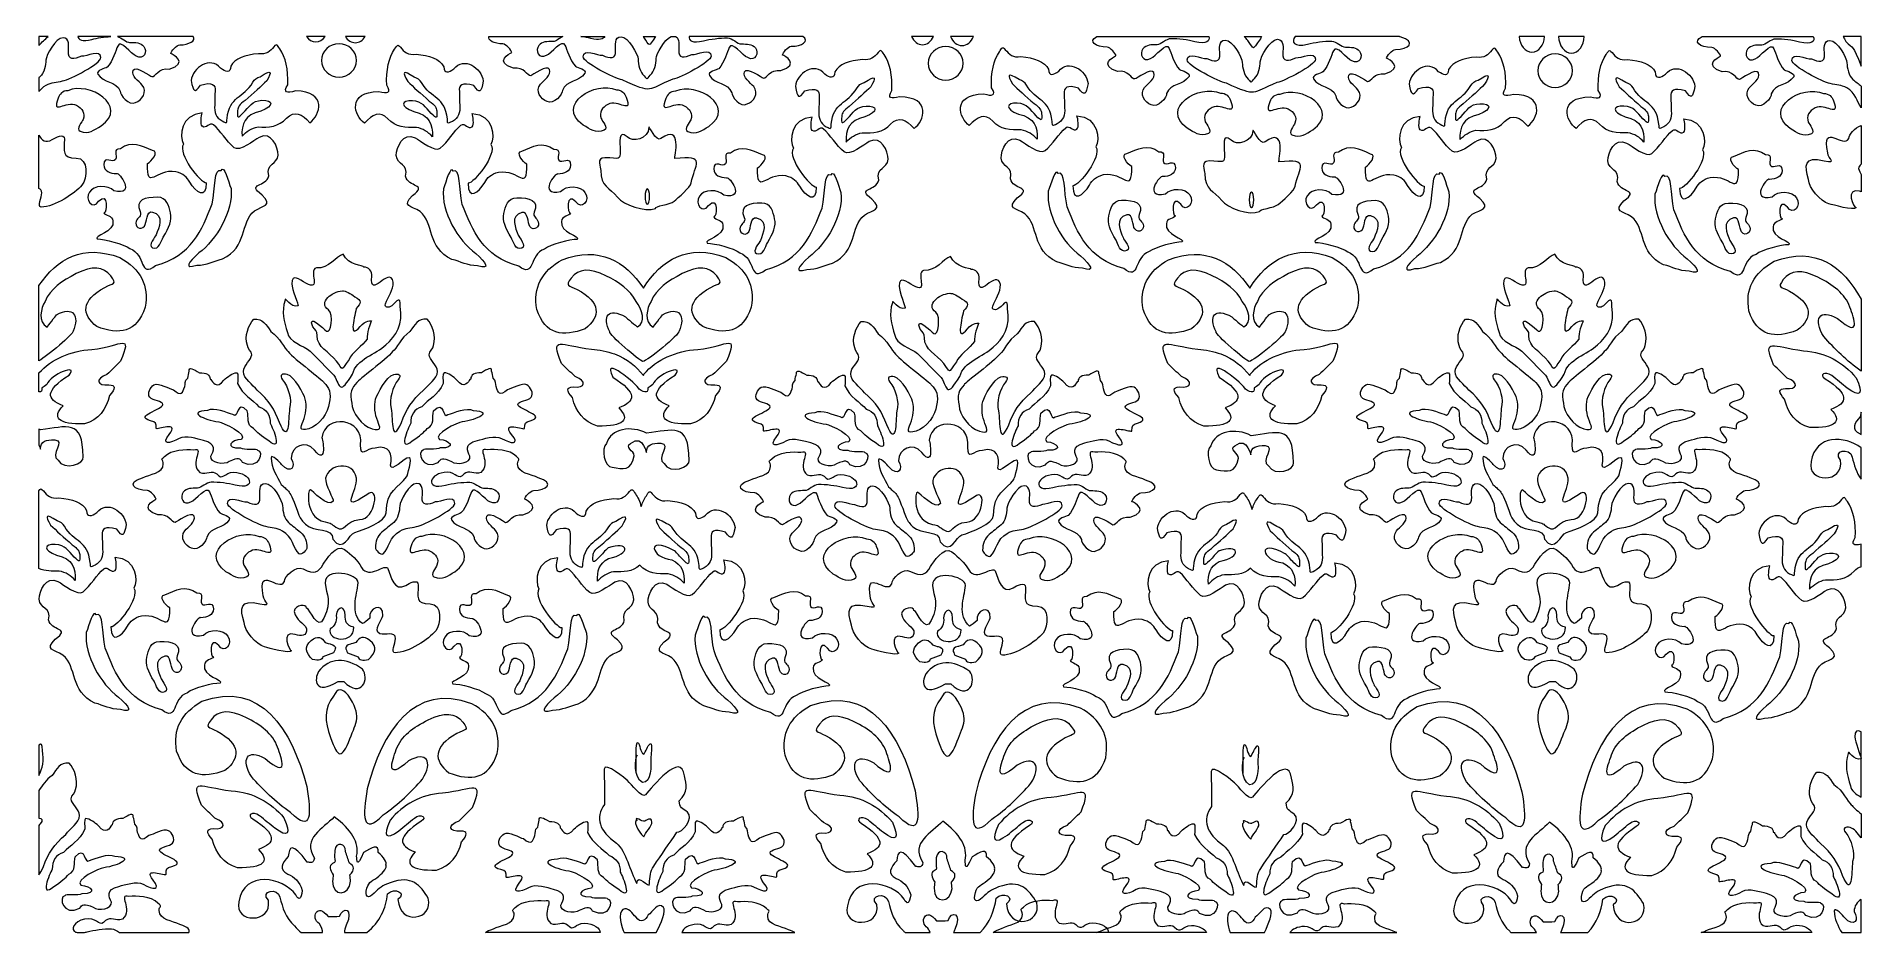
# Model space of a CAD drawing. Header units: millimetres. Extents: x -1203 to 1203, y -594 to 590.
import ezdxf

# ---------------------------------------------------------------- set-up
doc = ezdxf.new("R2010")
doc.units = ezdxf.units.MM
doc.header["$MEASUREMENT"] = 0
doc.layers.add('Layer 1', color=7, linetype='Continuous')

msp = doc.modelspace()

# ---------------------------------------------------------------- linework, layer by layer
at = {"layer": 'Layer 1', "color": 250, "lineweight": 20}
for points, knots in [([(-1188.1246, 589.9734), (-1192.1683, 586.1269), (-1196.4497, 582.6695), (-1200.05, 578.1478), (-1200.05, 578.1478), (-1200.05, 589.9734), (-1200.05, 589.9734), (-1200.05, 589.9734), (-1188.1246, 589.9734), (-1188.1246, 589.9734)], [0, 0, 0, 0, 0.333333333, 0.333333333, 0.333333333, 0.666666667, 0.666666667, 0.666666667, 1, 1, 1, 1]), ([(-1168.3829, 588.4902), (-1159.1391, 588.4902), (-1161.1604, 576.048), (-1161.1604, 570.5445), (-1162.1283, 558.2595), (-1153.6523, 560.0151), (-1144.1183, 564.0844), (-1137.1851, 563.6059), (-1118.4079, 573.6554), (-1118.4079, 562.1703), (-1118.4079, 554.2899), (-1158.9134, 533.6527), (-1168.9606, 531.5436), (-1177.0483, 529.3903), (-1183.1146, 530.3473), (-1190.6255, 525.8013), (-1194.7957, 523.6465), (-1197.7487, 520.6728), (-1200.05, 517.3912), (-1200.05, 517.3912), (-1200.05, 535.96), (-1200.05, 535.96), (-1199.605, 536.3223), (-1199.1583, 536.6843), (-1198.7131, 537.0467), (-1193.2246, 541.5931), (-1190.913, 552.3605), (-1190.913, 559.0599), (-1190.913, 565.0722), (-1177.8568, 588.4902), (-1168.3829, 588.4902)], [0, 0, 0, 0, 0.1, 0.1, 0.1, 0.2, 0.2, 0.2, 0.3, 0.3, 0.3, 0.4, 0.4, 0.4, 0.5, 0.5, 0.5, 0.6, 0.6, 0.6, 0.7, 0.7, 0.7, 0.8, 0.8, 0.8, 0.9, 0.9, 0.9, 1, 1, 1, 1]), ([(-1105.4877, 589.9734), (-1113.9405, 589.4612), (-1123.4298, 588.0923), (-1130.4225, 586.1615), (-1142.8215, 583.0818), (-1148.491, 585.8429), (-1149.0359, 589.9734), (-1149.0359, 589.9734), (-1105.4877, 589.9734), (-1105.4877, 589.9734)], [0, 0, 0, 0, 0.333333333, 0.333333333, 0.333333333, 0.666666667, 0.666666667, 0.666666667, 1, 1, 1, 1]), ([(-997.0335, 589.9734), (-992.5712, 584.4899), (-1002.2429, 579.0265), (-1014.6868, 579.026), (-1018.8067, 579.026), (-1026.2983, 570.3388), (-1026.2983, 567.547), (-1023.4333, 566.8959), (-1002.391, 555.1957), (-1028.5453, 547.0706), (-1042.7174, 549.264), (-1046.7595, 536.7407), (-1051.3924, 537.1432), (-1052.8904, 537.4529), (-1073.4916, 552.6553), (-1076.1134, 545.5193), (-1079.1094, 538.0737), (-1068.2469, 531.2479), (-1064.1283, 525.9738), (-1056.7318, 517.5978), (-1064.5337, 505.3954), (-1072.7426, 503.3263), (-1081.4891, 497.7141), (-1093.8116, 513.5797), (-1092.9679, 517.9075), (-1098.212, 531.5585), (-1115.4401, 528.7667), (-1122.5578, 540.5554), (-1125.1784, 545.2091), (-1113.1932, 548.0015), (-1110.1972, 549.5528), (-1102.329, 557.8687), (-1098.9593, 571.974), (-1096.3392, 577.4747), (-1093.0973, 587.0868), (-1078.3638, 566.3025), (-1071.9936, 564.1343), (-1061.5065, 558.2399), (-1057.0108, 570.9597), (-1061.8802, 576.8545), (-1066.3752, 582.4387), (-1072.7426, 582.1285), (-1080.6074, 582.1285), (-1084.9948, 582.1285), (-1091.2057, 588.6772), (-1096.7759, 589.9734), (-1096.7759, 589.9734), (-997.0335, 589.9734), (-997.0335, 589.9734)], [0, 0, 0, 0, 0.0625, 0.0625, 0.0625, 0.125, 0.125, 0.125, 0.1875, 0.1875, 0.1875, 0.25, 0.25, 0.25, 0.3125, 0.3125, 0.3125, 0.375, 0.375, 0.375, 0.4375, 0.4375, 0.4375, 0.5, 0.5, 0.5, 0.5625, 0.5625, 0.5625, 0.625, 0.625, 0.625, 0.6875, 0.6875, 0.6875, 0.75, 0.75, 0.75, 0.8125, 0.8125, 0.8125, 0.875, 0.875, 0.875, 0.9375, 0.9375, 0.9375, 1, 1, 1, 1]), ([(-882.7804, 573.7883), (-875.2807, 563.0742), (-871.3651, 546.4931), (-872.4758, 526.3951), (-879.0955, 516.1146), (-873.4359, 515.1263), (-862.1945, 518.3599), (-819.4703, 517.2942), (-829.6603, 486.2762), (-843.1719, 476.4929), (-853.4549, 488.3372), (-863.739, 493.1313), (-874.0186, 482.4139), (-884.0942, 470.9741), (-897.5756, 470.2218), (-911.5486, 470.9955), (-920.0298, 469.3043), (-926.8848, 464.9346), (-932.6272, 458.7315), (-933.3235, 474.4557), (-929.2146, 487.2859), (-907.9499, 491.7177), (-889.4415, 498.8541), (-891.6749, 506.593), (-906.3073, 506.0426), (-919.6193, 505.5436), (-923.1801, 497.3187), (-931.1808, 489.326), (-938.3488, 482.1681), (-939.222, 481.9293), (-938.41, 492.7195), (-938.126, 496.4866), (-935.9952, 500.6301), (-928.5137, 505.6728), (-917.3111, 515.3162), (-907.2105, 524.5369), (-900.0698, 531.5926), (-893.0385, 543.5935), (-892.937, 547.3998), (-908.7154, 537.0737), (-913.2138, 535.8732), (-916.2729, 533.3514), (-918.2942, 529.9233), (-931.0799, 508.2376), (-949.2295, 511.9264), (-952.2997, 482.0306), (-952.8826, 476.3409), (-951.5161, 474.9337), (-958.8876, 478.9019), (-966.6782, 483.0953), (-969.4661, 490.3213), (-968.6145, 499.7524), (-968.4432, 505.9555), (-968.2709, 512.1577), (-968.1013, 518.3599), (-967.2525, 526.5536), (-971.5391, 530.7074), (-987.1229, 525.9719), (-994.9344, 515.0209), (-996.7646, 516.9952), (-999.5775, 531.8925), (-997.8374, 549.3438), (-973.8439, 564.7518), (-960.9039, 548.1652), (-954.0268, 543.4821), (-947.9571, 540.8628), (-947.5369, 550.923), (-942.138, 561.3349), (-928.5755, 565.8194), (-911.0355, 567.4159), (-900.5965, 565.4896), (-895.387, 570.7324), (-890.5556, 576.492), (-886.5135, 581.3108), (-886.2266, 578.7116), (-882.7804, 573.7883)], [0, 0, 0, 0, 0.04, 0.04, 0.04, 0.08, 0.08, 0.08, 0.12, 0.12, 0.12, 0.16, 0.16, 0.16, 0.2, 0.2, 0.2, 0.24, 0.24, 0.24, 0.28, 0.28, 0.28, 0.32, 0.32, 0.32, 0.36, 0.36, 0.36, 0.4, 0.4, 0.4, 0.44, 0.44, 0.44, 0.48, 0.48, 0.48, 0.52, 0.52, 0.52, 0.56, 0.56, 0.56, 0.6, 0.6, 0.6, 0.64, 0.64, 0.64, 0.68, 0.68, 0.68, 0.72, 0.72, 0.72, 0.76, 0.76, 0.76, 0.8, 0.8, 0.8, 0.84, 0.84, 0.84, 0.88, 0.88, 0.88, 0.92, 0.92, 0.92, 0.96, 0.96, 0.96, 1, 1, 1, 1]), ([(-823.2352, 589.9734), (-826.3077, 585.7137), (-830.6583, 583.0473), (-835.4709, 583.0473), (-840.2836, 583.0473), (-844.6363, 585.7137), (-847.7101, 589.9734), (-847.7101, 589.9734), (-823.2352, 589.9734), (-823.2352, 589.9734)], [0, 0, 0, 0, 0.333333333, 0.333333333, 0.333333333, 0.666666667, 0.666666667, 0.666666667, 1, 1, 1, 1]), ([(-827.817, 558.4913), (-827.817, 570.6289), (-817.501, 580.5287), (-804.8531, 580.5287), (-792.2052, 580.5287), (-781.8892, 570.6289), (-781.8892, 558.4913), (-781.8892, 546.3537), (-792.2052, 536.4539), (-804.8531, 536.4539), (-817.501, 536.4539), (-827.817, 546.3537), (-827.817, 558.4913)], [0, 0, 0, 0, 0.25, 0.25, 0.25, 0.5, 0.5, 0.5, 0.75, 0.75, 0.75, 1, 1, 1, 1]), ([(-770.3424, 589.9734), (-773.4331, 584.9861), (-778.1493, 581.788), (-783.4202, 581.788), (-788.6915, 581.788), (-793.4095, 584.9861), (-796.5012, 589.9734), (-796.5012, 589.9734), (-770.3424, 589.9734), (-770.3424, 589.9734)], [0, 0, 0, 0, 0.333333333, 0.333333333, 0.333333333, 0.666666667, 0.666666667, 0.666666667, 1, 1, 1, 1]), ([(-731.6869, 573.1587), (-739.1865, 562.4445), (-743.1023, 545.8635), (-741.9897, 525.7654), (-735.3701, 515.485), (-741.0298, 514.4966), (-752.2728, 517.7302), (-794.9971, 516.6646), (-784.8053, 485.6465), (-771.2944, 475.8633), (-761.0113, 487.7075), (-750.7283, 492.5017), (-740.4487, 481.7842), (-730.3732, 470.3444), (-716.8901, 469.5921), (-702.9187, 470.3659), (-694.4364, 468.6747), (-687.5808, 464.305), (-681.84, 458.1018), (-681.1426, 473.8261), (-685.2528, 486.6563), (-706.5174, 491.088), (-725.0241, 498.2244), (-722.7925, 505.9634), (-708.1583, 505.4131), (-694.848, 504.914), (-691.2874, 496.689), (-683.2864, 488.6963), (-676.1191, 481.5385), (-675.2436, 481.2997), (-676.0572, 492.0898), (-676.3413, 495.857), (-678.472, 500.0005), (-685.9519, 505.0433), (-697.1545, 514.6865), (-707.255, 523.9072), (-714.3958, 530.963), (-721.4288, 542.9639), (-721.5303, 546.7702), (-705.7519, 536.4441), (-701.2534, 535.2436), (-698.1928, 532.7218), (-696.1714, 529.2937), (-683.3874, 507.6079), (-665.2379, 511.2967), (-662.1675, 481.4009), (-661.5829, 475.7113), (-662.9511, 474.3041), (-655.5796, 478.2722), (-647.7891, 482.4657), (-645.0012, 489.6916), (-645.8511, 499.1227), (-646.024, 505.3259), (-646.1953, 511.5281), (-646.366, 517.7302), (-647.2148, 525.924), (-642.9283, 530.0777), (-627.3444, 525.3424), (-619.533, 514.3913), (-617.7027, 516.3656), (-614.8881, 531.2628), (-616.6299, 548.7141), (-640.6234, 564.1222), (-653.5633, 547.5356), (-660.4388, 542.8525), (-666.5101, 540.2331), (-666.9303, 550.2934), (-672.3293, 560.7053), (-685.8918, 565.1898), (-703.4318, 566.7862), (-713.8714, 564.86), (-719.0792, 570.1028), (-723.9101, 575.8624), (-727.9537, 580.6812), (-728.2407, 578.082), (-731.6869, 573.1587)], [0, 0, 0, 0, 0.04, 0.04, 0.04, 0.08, 0.08, 0.08, 0.12, 0.12, 0.12, 0.16, 0.16, 0.16, 0.2, 0.2, 0.2, 0.24, 0.24, 0.24, 0.28, 0.28, 0.28, 0.32, 0.32, 0.32, 0.36, 0.36, 0.36, 0.4, 0.4, 0.4, 0.44, 0.44, 0.44, 0.48, 0.48, 0.48, 0.52, 0.52, 0.52, 0.56, 0.56, 0.56, 0.6, 0.6, 0.6, 0.64, 0.64, 0.64, 0.68, 0.68, 0.68, 0.72, 0.72, 0.72, 0.76, 0.76, 0.76, 0.8, 0.8, 0.8, 0.84, 0.84, 0.84, 0.88, 0.88, 0.88, 0.92, 0.92, 0.92, 0.96, 0.96, 0.96, 1, 1, 1, 1]), ([(-607.3233, 589.9734), (-609.5901, 584.9227), (-600.4416, 580.2331), (-588.9117, 580.2325), (-584.7914, 580.2325), (-577.3002, 571.5454), (-577.3002, 568.7535), (-580.1664, 568.1024), (-601.2088, 556.4023), (-575.0532, 548.2771), (-560.8823, 550.4707), (-556.8391, 537.9473), (-552.2056, 538.3497), (-550.7076, 538.6595), (-530.1069, 553.8618), (-527.4863, 546.7259), (-524.4886, 539.2803), (-535.3511, 532.4545), (-539.4715, 527.1805), (-546.8679, 518.8043), (-539.0644, 506.6019), (-530.8559, 504.533), (-522.1089, 498.9207), (-509.7887, 514.7863), (-510.6307, 519.1141), (-505.3876, 532.7651), (-488.1584, 529.9733), (-481.042, 541.762), (-478.4196, 546.4157), (-490.4048, 549.2081), (-493.4008, 550.7593), (-501.269, 559.0753), (-504.6387, 573.1806), (-507.2593, 578.6813), (-510.5007, 588.2934), (-525.2359, 567.5092), (-531.6049, 565.3409), (-542.0938, 559.4465), (-546.5872, 572.1662), (-541.7185, 578.061), (-537.2244, 583.6452), (-530.8559, 583.335), (-522.9906, 583.335), (-519.427, 583.335), (-514.6626, 587.6563), (-510.0126, 589.9734), (-510.0126, 589.9734), (-607.3233, 589.9734), (-607.3233, 589.9734)], [0, 0, 0, 0, 0.0625, 0.0625, 0.0625, 0.125, 0.125, 0.125, 0.1875, 0.1875, 0.1875, 0.25, 0.25, 0.25, 0.3125, 0.3125, 0.3125, 0.375, 0.375, 0.375, 0.4375, 0.4375, 0.4375, 0.5, 0.5, 0.5, 0.5625, 0.5625, 0.5625, 0.625, 0.625, 0.625, 0.6875, 0.6875, 0.6875, 0.75, 0.75, 0.75, 0.8125, 0.8125, 0.8125, 0.875, 0.875, 0.875, 0.9375, 0.9375, 0.9375, 1, 1, 1, 1]), ([(-486.2351, 589.9734), (-481.5239, 589.3036), (-476.9801, 588.4183), (-473.1755, 587.3681), (-462.0307, 584.5999), (-456.3244, 586.5514), (-454.8865, 589.9734), (-454.8865, 589.9734), (-486.2351, 589.9734), (-486.2351, 589.9734)], [0, 0, 0, 0, 0.333333333, 0.333333333, 0.333333333, 0.666666667, 0.666666667, 0.666666667, 1, 1, 1, 1]), ([(-433.3588, 589.6968), (-442.6026, 589.6968), (-440.5795, 577.2546), (-440.5795, 571.7511), (-439.6134, 559.4661), (-448.0876, 561.2217), (-457.6235, 565.2909), (-464.5548, 564.8124), (-483.332, 574.862), (-483.332, 563.3769), (-483.332, 555.4966), (-441.734, 534.8593), (-431.6868, 532.7502), (-389.758, 514.0657), (-400.4623, 519.7372), (-365.1549, 533.6494), (-355.1078, 535.7585), (-314.6039, 556.3958), (-314.6039, 564.276), (-314.6039, 575.7612), (-333.3794, 565.7117), (-340.3125, 566.1902), (-349.8484, 562.1208), (-358.3226, 560.3653), (-357.3548, 572.6503), (-357.3548, 577.4183), (-355.8403, 587.3918), (-361.445, 589.9734), (-361.445, 589.9734), (-367.4115, 589.9734), (-367.4115, 589.9734), (-376.4557, 586.2272), (-387.1089, 566.5965), (-387.1089, 561.1656), (-387.1089, 554.4663), (-389.419, 543.6989), (-394.9075, 539.1525), (-400.036, 533.461), (-397.9267, 532.5902), (-403.0269, 538.2533), (-408.5153, 542.7997), (-410.827, 553.567), (-410.827, 560.2664), (-410.827, 566.2788), (-423.8832, 589.6968), (-433.3588, 589.6968)], [0, 0, 0, 0, 0.066666667, 0.066666667, 0.066666667, 0.133333333, 0.133333333, 0.133333333, 0.2, 0.2, 0.2, 0.266666667, 0.266666667, 0.266666667, 0.333333333, 0.333333333, 0.333333333, 0.4, 0.4, 0.4, 0.466666667, 0.466666667, 0.466666667, 0.533333333, 0.533333333, 0.533333333, 0.6, 0.6, 0.6, 0.666666667, 0.666666667, 0.666666667, 0.733333333, 0.733333333, 0.733333333, 0.8, 0.8, 0.8, 0.866666667, 0.866666667, 0.866666667, 0.933333333, 0.933333333, 0.933333333, 1, 1, 1, 1]), ([(-404.3184, 589.9734), (-404.0678, 589.6702), (-403.8224, 589.3633), (-403.5796, 589.0513), (-394.6534, 577.603), (-398.6326, 574.7067), (-387.896, 589.9734), (-387.896, 589.9734), (-404.3184, 589.9734), (-404.3184, 589.9734)], [0, 0, 0, 0, 0.333333333, 0.333333333, 0.333333333, 0.666666667, 0.666666667, 0.666666667, 1, 1, 1, 1]), ([(-193.7528, 589.9734), (-184.835, 583.9195), (-195.2836, 577.0849), (-209.204, 577.0843), (-213.3237, 577.0843), (-220.8154, 568.3972), (-220.8154, 565.6053), (-217.9503, 564.9542), (-196.9081, 553.2541), (-223.0618, 545.129), (-237.2345, 547.3224), (-241.2766, 534.7991), (-245.9095, 535.2016), (-247.4075, 535.5113), (-268.0081, 550.7136), (-270.6305, 543.5777), (-273.6265, 536.1321), (-262.7641, 529.3063), (-258.6437, 524.0322), (-251.2472, 515.6562), (-259.0508, 503.4537), (-267.2592, 501.3848), (-276.0062, 495.7726), (-288.327, 511.6381), (-287.485, 515.9659), (-292.7293, 529.6169), (-309.9574, 526.825), (-317.0749, 538.6138), (-319.6955, 543.2675), (-307.7103, 546.0599), (-304.7144, 547.6111), (-296.8461, 555.9271), (-293.4765, 570.0324), (-290.8558, 575.5331), (-287.6143, 585.1452), (-272.8809, 564.3609), (-266.5102, 562.1927), (-256.023, 556.2984), (-251.5279, 569.018), (-256.3966, 574.9128), (-260.8923, 580.497), (-267.2592, 580.1868), (-275.1245, 580.1868), (-279.9934, 580.1868), (-287.1097, 588.2533), (-293.1028, 588.2533), (-302.841, 588.2533), (-315.9505, 586.702), (-324.9396, 584.2199), (-339.2052, 580.6766), (-344.5639, 584.8625), (-343.4583, 589.9734), (-343.4583, 589.9734), (-193.7528, 589.9734), (-193.7528, 589.9734)], [0, 0, 0, 0, 0.055555556, 0.055555556, 0.055555556, 0.111111111, 0.111111111, 0.111111111, 0.166666667, 0.166666667, 0.166666667, 0.222222222, 0.222222222, 0.222222222, 0.277777778, 0.277777778, 0.277777778, 0.333333333, 0.333333333, 0.333333333, 0.388888889, 0.388888889, 0.388888889, 0.444444444, 0.444444444, 0.444444444, 0.5, 0.5, 0.5, 0.555555556, 0.555555556, 0.555555556, 0.611111111, 0.611111111, 0.611111111, 0.666666667, 0.666666667, 0.666666667, 0.722222222, 0.722222222, 0.722222222, 0.777777778, 0.777777778, 0.777777778, 0.833333333, 0.833333333, 0.833333333, 0.888888889, 0.888888889, 0.888888889, 0.944444444, 0.944444444, 0.944444444, 1, 1, 1, 1]), ([(-21.9174, 589.9734), (-24.8697, 583.5692), (-30.2357, 579.2695), (-36.3468, 579.2695), (-42.4579, 579.2695), (-47.8286, 583.5692), (-50.7798, 589.9734), (-50.7798, 589.9734), (-21.9174, 589.9734), (-21.9174, 589.9734)], [0, 0, 0, 0, 0.333333333, 0.333333333, 0.333333333, 0.666666667, 0.666666667, 0.666666667, 1, 1, 1, 1]), ([(30.6714, 589.9734), (27.8683, 582.8798), (22.2073, 578.0102), (15.7021, 578.0102), (9.1988, 578.0102), (3.5345, 582.8798), (0.7312, 589.9734), (0.7312, 589.9734), (30.6714, 589.9734), (30.6714, 589.9734)], [0, 0, 0, 0, 0.333333333, 0.333333333, 0.333333333, 0.666666667, 0.666666667, 0.666666667, 1, 1, 1, 1]), ([(193.3084, 589.9734), (181.1527, 583.6741), (192.0298, 575.9483), (206.8312, 575.9478), (210.95, 575.9478), (218.441, 567.2605), (218.441, 564.4687), (215.5767, 563.8177), (194.5342, 552.1175), (220.6898, 543.9923), (234.8607, 546.1858), (238.9028, 533.6624), (243.5357, 534.065), (245.0354, 534.3746), (265.6345, 549.577), (268.2568, 542.4411), (271.2528, 534.9954), (260.3919, 528.1696), (256.2716, 522.8956), (248.8751, 514.5195), (256.677, 502.3171), (264.8854, 500.2481), (273.6341, 494.6359), (285.9544, 510.5015), (285.1113, 514.8292), (290.3554, 528.4803), (307.5853, 525.6884), (314.701, 537.4771), (317.3234, 542.1309), (305.3366, 544.9233), (302.3405, 546.4745), (294.474, 554.7905), (291.1027, 568.8958), (288.4821, 574.3965), (285.2405, 584.0086), (270.5072, 563.2243), (264.1364, 561.0561), (253.6493, 555.1617), (249.1541, 567.8814), (254.0246, 573.7762), (258.5186, 579.3604), (264.8854, 579.0503), (272.7507, 579.0503), (277.6212, 579.0503), (284.7377, 587.1167), (290.7291, 587.1167), (300.4689, 587.1167), (313.5767, 585.5654), (322.5658, 583.0832), (337.8776, 579.2802), (342.9312, 584.3813), (340.7386, 589.9734), (340.7386, 589.9734), (193.3084, 589.9734), (193.3084, 589.9734)], [0, 0, 0, 0, 0.055555556, 0.055555556, 0.055555556, 0.111111111, 0.111111111, 0.111111111, 0.166666667, 0.166666667, 0.166666667, 0.222222222, 0.222222222, 0.222222222, 0.277777778, 0.277777778, 0.277777778, 0.333333333, 0.333333333, 0.333333333, 0.388888889, 0.388888889, 0.388888889, 0.444444444, 0.444444444, 0.444444444, 0.5, 0.5, 0.5, 0.555555556, 0.555555556, 0.555555556, 0.611111111, 0.611111111, 0.611111111, 0.666666667, 0.666666667, 0.666666667, 0.722222222, 0.722222222, 0.722222222, 0.777777778, 0.777777778, 0.777777778, 0.833333333, 0.833333333, 0.833333333, 0.888888889, 0.888888889, 0.888888889, 0.944444444, 0.944444444, 0.944444444, 1, 1, 1, 1]), ([(362.3842, 585.4119), (353.1405, 585.4119), (355.1618, 572.9698), (355.1618, 567.4662), (356.1302, 555.1813), (347.6554, 556.9368), (338.1197, 561.0061), (331.1864, 560.5276), (312.4109, 570.5771), (312.4109, 559.092), (312.4109, 551.2118), (354.0074, 530.5745), (364.0546, 528.4654), (405.9834, 509.7809), (395.2807, 515.4523), (430.5881, 529.3646), (440.6353, 531.4736), (481.1392, 552.111), (481.1392, 559.9912), (481.1392, 571.4764), (462.362, 561.4268), (455.4304, 561.9054), (445.8948, 557.836), (437.4204, 556.0805), (438.3866, 568.3655), (438.3866, 573.869), (440.4096, 586.3112), (431.1647, 586.3112), (421.6902, 586.3112), (408.634, 562.8932), (408.634, 556.8808), (408.634, 550.1815), (406.3224, 539.4141), (400.8338, 534.8676), (395.7072, 529.1762), (397.8164, 528.3054), (392.7145, 533.9685), (387.226, 538.5149), (384.9161, 549.2822), (384.9161, 555.9816), (384.9161, 561.994), (371.8582, 585.4119), (362.3842, 585.4119)], [0, 0, 0, 0, 0.071428571, 0.071428571, 0.071428571, 0.142857143, 0.142857143, 0.142857143, 0.214285714, 0.214285714, 0.214285714, 0.285714286, 0.285714286, 0.285714286, 0.357142857, 0.357142857, 0.357142857, 0.428571429, 0.428571429, 0.428571429, 0.5, 0.5, 0.5, 0.571428571, 0.571428571, 0.571428571, 0.642857143, 0.642857143, 0.642857143, 0.714285714, 0.714285714, 0.714285714, 0.785714286, 0.785714286, 0.785714286, 0.857142857, 0.857142857, 0.857142857, 0.928571429, 0.928571429, 0.928571429, 1, 1, 1, 1]), ([(387.4585, 589.9734), (389.1062, 588.3633), (390.6971, 586.6465), (392.1634, 584.7664), (401.3402, 572.9973), (396.8746, 570.2628), (408.782, 587.0112), (409.031, 587.9562), (409.4924, 588.9477), (410.1173, 589.9734), (410.1173, 589.9734), (387.4585, 589.9734), (387.4585, 589.9734)], [0, 0, 0, 0, 0.25, 0.25, 0.25, 0.5, 0.5, 0.5, 0.75, 0.75, 0.75, 1, 1, 1, 1]), ([(592.1195, 589.9734), (592.3882, 589.8367), (592.6507, 589.6968), (592.9064, 589.5531), (615.4236, 583.0385), (603.5761, 572.8), (586.538, 572.7996), (582.4193, 572.7996), (574.9281, 564.1124), (574.9281, 561.3205), (577.7926, 560.6693), (598.835, 548.9692), (572.6796, 540.8441), (558.5086, 543.0376), (554.4664, 530.5143), (549.8335, 530.9168), (548.3337, 531.2264), (527.7348, 546.4287), (525.1125, 539.2929), (522.1165, 531.8473), (532.9772, 525.0214), (537.0976, 519.7474), (544.4942, 511.3713), (536.6923, 499.1688), (528.4838, 497.0999), (519.7352, 491.4877), (507.4149, 507.3533), (508.2569, 511.681), (503.0139, 525.3321), (485.784, 522.5402), (478.6682, 534.3289), (476.0459, 538.9827), (488.0327, 541.775), (491.0287, 543.3262), (498.8952, 551.6422), (502.2666, 565.7476), (504.8872, 571.2483), (508.1287, 580.8604), (522.862, 560.0761), (529.2328, 557.9078), (539.72, 552.0135), (544.2151, 564.7331), (539.3446, 570.628), (534.8507, 576.2122), (528.4838, 575.9021), (520.6185, 575.9021), (515.748, 575.9021), (508.6316, 583.9684), (502.6402, 583.9684), (492.9004, 583.9684), (479.7926, 582.4172), (470.8035, 579.935), (452.6136, 575.4174), (448.9021, 583.4638), (454.6168, 589.9734), (454.6168, 589.9734), (592.1195, 589.9734), (592.1195, 589.9734)], [0, 0, 0, 0, 0.052631579, 0.052631579, 0.052631579, 0.105263158, 0.105263158, 0.105263158, 0.157894737, 0.157894737, 0.157894737, 0.210526316, 0.210526316, 0.210526316, 0.263157895, 0.263157895, 0.263157895, 0.315789474, 0.315789474, 0.315789474, 0.368421053, 0.368421053, 0.368421053, 0.421052632, 0.421052632, 0.421052632, 0.473684211, 0.473684211, 0.473684211, 0.526315789, 0.526315789, 0.526315789, 0.578947368, 0.578947368, 0.578947368, 0.631578947, 0.631578947, 0.631578947, 0.684210526, 0.684210526, 0.684210526, 0.736842105, 0.736842105, 0.736842105, 0.789473684, 0.789473684, 0.789473684, 0.842105263, 0.842105263, 0.842105263, 0.894736842, 0.894736842, 0.894736842, 0.947368421, 0.947368421, 0.947368421, 1, 1, 1, 1]), ([(783.1442, 589.9734), (782.5064, 578.5876), (775.2108, 569.5562), (766.3509, 569.5562), (757.4934, 569.5562), (750.1944, 578.5876), (749.5566, 589.9734), (749.5566, 589.9734), (783.1442, 589.9734), (783.1442, 589.9734)], [0, 0, 0, 0, 0.333333333, 0.333333333, 0.333333333, 0.666666667, 0.666666667, 0.666666667, 1, 1, 1, 1]), ([(835.2381, 589.9734), (835.0883, 578.0018), (827.5854, 568.2969), (818.4017, 568.2969), (809.2197, 568.2969), (801.7139, 578.0018), (801.5659, 589.9734), (801.5659, 589.9734), (835.2381, 589.9734), (835.2381, 589.9734)], [0, 0, 0, 0, 0.333333333, 0.333333333, 0.333333333, 0.666666667, 0.666666667, 0.666666667, 1, 1, 1, 1]), ([(990.6493, 589.9734), (977.0498, 583.5977), (988.0967, 575.4939), (1003.2536, 575.4935), (1007.3739, 575.4935), (1014.8651, 566.8063), (1014.8651, 564.0144), (1011.9989, 563.3633), (990.9566, 551.6632), (1017.1121, 543.538), (1031.283, 545.7315), (1035.3251, 533.2082), (1039.9597, 533.6107), (1041.4577, 533.9204), (1062.0584, 549.1227), (1064.679, 541.9868), (1067.6768, 534.5412), (1056.8143, 527.7154), (1052.6939, 522.4414), (1045.2974, 514.0652), (1053.101, 501.8628), (1061.3094, 499.7938), (1070.0564, 494.1817), (1082.3773, 510.0472), (1081.5353, 514.375), (1086.7777, 528.026), (1104.0076, 525.2342), (1111.1233, 537.0229), (1113.7457, 541.6766), (1101.7605, 544.4689), (1098.7645, 546.0202), (1090.8963, 554.3361), (1087.5267, 568.4415), (1084.906, 573.9423), (1081.6645, 583.5543), (1066.9294, 562.7701), (1060.5604, 560.6018), (1050.0715, 554.7074), (1045.5781, 567.4271), (1050.4469, 573.3219), (1054.9409, 578.9061), (1061.3094, 578.596), (1069.1747, 578.596), (1074.0436, 578.596), (1081.1599, 586.6623), (1087.153, 586.6623), (1096.8912, 586.6623), (1110.0006, 585.1111), (1118.9898, 582.6289), (1134.7148, 578.7233), (1139.6205, 584.2091), (1136.9687, 589.9734), (1136.9687, 589.9734), (990.6493, 589.9734), (990.6493, 589.9734)], [0, 0, 0, 0, 0.055555556, 0.055555556, 0.055555556, 0.111111111, 0.111111111, 0.111111111, 0.166666667, 0.166666667, 0.166666667, 0.222222222, 0.222222222, 0.222222222, 0.277777778, 0.277777778, 0.277777778, 0.333333333, 0.333333333, 0.333333333, 0.388888889, 0.388888889, 0.388888889, 0.444444444, 0.444444444, 0.444444444, 0.5, 0.5, 0.5, 0.555555556, 0.555555556, 0.555555556, 0.611111111, 0.611111111, 0.611111111, 0.666666667, 0.666666667, 0.666666667, 0.722222222, 0.722222222, 0.722222222, 0.777777778, 0.777777778, 0.777777778, 0.833333333, 0.833333333, 0.833333333, 0.888888889, 0.888888889, 0.888888889, 0.944444444, 0.944444444, 0.944444444, 1, 1, 1, 1]), ([(1158.8065, 584.9577), (1149.5634, 584.9577), (1151.5859, 572.5155), (1151.5859, 567.012), (1152.5526, 554.727), (1144.0777, 556.4825), (1134.5425, 560.5519), (1127.6105, 560.0733), (1108.8332, 570.1229), (1108.8332, 558.6378), (1108.8332, 550.7574), (1149.3371, 530.1201), (1159.3844, 528.0111), (1167.4737, 525.8577), (1173.5398, 526.8148), (1181.0498, 522.2688), (1192.8353, 516.179), (1194.9207, 503.5498), (1199.95, 495.9134), (1199.95, 495.9134), (1199.95, 524.7244), (1199.95, 524.7244), (1196.345, 527.6552), (1192.7423, 530.5842), (1189.1386, 533.5141), (1183.65, 538.0607), (1181.3384, 548.8279), (1181.3384, 555.5273), (1181.3384, 561.5397), (1168.2821, 584.9577), (1158.8065, 584.9577)], [0, 0, 0, 0, 0.1, 0.1, 0.1, 0.2, 0.2, 0.2, 0.3, 0.3, 0.3, 0.4, 0.4, 0.4, 0.5, 0.5, 0.5, 0.6, 0.6, 0.6, 0.7, 0.7, 0.7, 0.8, 0.8, 0.8, 0.9, 0.9, 0.9, 1, 1, 1, 1]), ([(1199.95, 550.8722), (1189.0489, 580.1482), (1189.5309, 573.383), (1179.6232, 583.649), (1178.5204, 585.7808), (1177.3598, 587.8802), (1176.2019, 589.9734), (1176.2019, 589.9734), (1199.95, 589.9734), (1199.95, 589.9734), (1199.95, 589.9734), (1199.95, 550.8722), (1199.95, 550.8722)], [0, 0, 0, 0, 0.25, 0.25, 0.25, 0.5, 0.5, 0.5, 0.75, 0.75, 0.75, 1, 1, 1, 1]), ([(-87.0158, 566.1455), (-79.5162, 555.4312), (-75.6005, 538.8503), (-76.713, 518.7521), (-83.3326, 508.4717), (-77.6729, 507.4834), (-66.4299, 510.717), (-23.7057, 509.6512), (-33.8974, 478.6333), (-47.4084, 468.8501), (-57.6914, 480.6943), (-67.9744, 485.4884), (-78.254, 474.771), (-88.3296, 463.3311), (-101.8127, 462.5788), (-115.784, 463.3526), (-124.2663, 461.6614), (-131.1219, 457.2917), (-136.8627, 451.0886), (-137.5601, 466.8129), (-133.45, 479.643), (-112.1854, 484.0747), (-93.6787, 491.2112), (-95.9103, 498.9502), (-110.5444, 498.3998), (-123.8547, 497.9007), (-127.4153, 489.6758), (-135.4163, 481.683), (-142.5836, 474.5252), (-143.4591, 474.2865), (-142.6454, 485.0766), (-142.3614, 488.8437), (-140.2306, 492.9873), (-132.7508, 498.0299), (-121.5482, 507.6733), (-111.4476, 516.894), (-104.3069, 523.9497), (-97.2739, 535.9507), (-97.1725, 539.7569), (-112.9508, 529.4309), (-117.4493, 528.2303), (-120.51, 525.7085), (-122.5313, 522.2804), (-135.3164, 500.5947), (-153.4649, 504.2834), (-156.5352, 474.3876), (-157.1197, 468.698), (-155.7515, 467.2909), (-163.123, 471.259), (-170.9136, 475.4525), (-173.7015, 482.6784), (-172.8516, 492.1094), (-172.6787, 498.3126), (-172.5074, 504.5148), (-172.3368, 510.717), (-171.488, 518.9107), (-175.7745, 523.0645), (-191.3594, 518.3291), (-199.1698, 507.3779), (-201, 509.3523), (-203.8146, 524.2496), (-202.0728, 541.7009), (-178.0793, 557.1089), (-165.1393, 540.5223), (-158.2639, 535.8391), (-152.1926, 533.2198), (-151.7724, 543.2801), (-146.3734, 553.6921), (-132.8109, 558.1765), (-115.2709, 559.773), (-104.8313, 557.8468), (-99.6235, 563.0895), (-94.7928, 568.8491), (-90.749, 573.668), (-90.4632, 571.0688), (-87.0158, 566.1455)], [0, 0, 0, 0, 0.04, 0.04, 0.04, 0.08, 0.08, 0.08, 0.12, 0.12, 0.12, 0.16, 0.16, 0.16, 0.2, 0.2, 0.2, 0.24, 0.24, 0.24, 0.28, 0.28, 0.28, 0.32, 0.32, 0.32, 0.36, 0.36, 0.36, 0.4, 0.4, 0.4, 0.44, 0.44, 0.44, 0.48, 0.48, 0.48, 0.52, 0.52, 0.52, 0.56, 0.56, 0.56, 0.6, 0.6, 0.6, 0.64, 0.64, 0.64, 0.68, 0.68, 0.68, 0.72, 0.72, 0.72, 0.76, 0.76, 0.76, 0.8, 0.8, 0.8, 0.84, 0.84, 0.84, 0.88, 0.88, 0.88, 0.92, 0.92, 0.92, 0.96, 0.96, 0.96, 1, 1, 1, 1]), ([(-28.6931, 554.7134), (-28.6931, 566.851), (-18.3782, 576.7509), (-5.7291, 576.7509), (6.9189, 576.7509), (17.2331, 566.851), (17.2331, 554.7134), (17.2331, 542.5758), (6.9189, 532.676), (-5.7291, 532.676), (-18.3782, 532.676), (-28.6931, 542.5758), (-28.6931, 554.7134)], [0, 0, 0, 0, 0.25, 0.25, 0.25, 0.5, 0.5, 0.5, 0.75, 0.75, 0.75, 1, 1, 1, 1]), ([(64.9662, 569.9232), (57.4665, 559.2091), (53.5509, 542.6281), (54.6616, 522.53), (61.2813, 512.2495), (55.6215, 511.2612), (44.3803, 514.4948), (1.6561, 513.4291), (11.846, 482.4112), (25.3575, 472.6279), (35.6406, 484.4721), (45.9248, 489.2663), (56.2044, 478.5489), (66.2799, 467.1089), (79.7613, 466.3567), (93.7344, 467.1304), (102.2155, 465.4392), (109.0705, 461.0696), (114.813, 454.8665), (115.5093, 470.5906), (111.4009, 483.4209), (90.1356, 487.8526), (71.6272, 494.989), (73.8607, 502.728), (88.4931, 502.1776), (101.8049, 501.6786), (105.3658, 493.4536), (113.3666, 485.4609), (120.5345, 478.3031), (121.4077, 478.0642), (120.5959, 488.8545), (120.3117, 492.6216), (118.181, 496.765), (110.7, 501.8078), (99.4968, 511.4511), (89.3962, 520.6719), (82.2556, 527.7275), (75.2242, 539.7284), (75.1228, 543.5348), (90.9011, 533.2086), (95.3997, 532.0082), (98.4592, 529.4864), (100.4799, 526.0583), (113.2656, 504.3726), (131.4152, 508.0613), (134.4855, 478.1655), (135.0683, 472.4759), (133.702, 471.0687), (141.0735, 475.0369), (148.8639, 479.2302), (151.6507, 486.4562), (150.8002, 495.8873), (150.6289, 502.0904), (150.4567, 508.2926), (150.2871, 514.4948), (149.4383, 522.6885), (153.7248, 526.8423), (169.3086, 522.1069), (177.1202, 511.1558), (178.9505, 513.1301), (181.7639, 528.0274), (180.0232, 545.4788), (156.0296, 560.8868), (143.0896, 544.3002), (136.2126, 539.617), (130.1428, 536.9977), (129.7227, 547.058), (124.3238, 557.4699), (110.7613, 561.9543), (93.2213, 563.5508), (82.7823, 561.6246), (77.5728, 566.8674), (72.7414, 572.627), (68.6992, 577.4458), (68.4124, 574.8465), (64.9662, 569.9232)], [0, 0, 0, 0, 0.04, 0.04, 0.04, 0.08, 0.08, 0.08, 0.12, 0.12, 0.12, 0.16, 0.16, 0.16, 0.2, 0.2, 0.2, 0.24, 0.24, 0.24, 0.28, 0.28, 0.28, 0.32, 0.32, 0.32, 0.36, 0.36, 0.36, 0.4, 0.4, 0.4, 0.44, 0.44, 0.44, 0.48, 0.48, 0.48, 0.52, 0.52, 0.52, 0.56, 0.56, 0.56, 0.6, 0.6, 0.6, 0.64, 0.64, 0.64, 0.68, 0.68, 0.68, 0.72, 0.72, 0.72, 0.76, 0.76, 0.76, 0.8, 0.8, 0.8, 0.84, 0.84, 0.84, 0.88, 0.88, 0.88, 0.92, 0.92, 0.92, 0.96, 0.96, 0.96, 1, 1, 1, 1]), ([(721.4166, 569.2936), (728.9162, 558.5794), (732.8319, 541.9984), (731.7194, 521.9004), (725.0998, 511.6199), (730.7595, 510.6316), (742.0007, 513.8652), (784.7267, 512.7994), (774.5349, 481.7815), (761.0234, 471.9982), (750.7411, 483.8425), (740.458, 488.6366), (730.1766, 477.9192), (720.1028, 466.4793), (706.6197, 465.727), (692.6467, 466.5008), (684.1655, 464.8097), (677.3106, 460.4399), (671.568, 454.2367), (670.8722, 469.961), (674.9807, 482.7912), (696.2453, 487.223), (714.7538, 494.3594), (712.5221, 502.0983), (697.888, 501.548), (684.576, 501.0489), (681.0153, 492.824), (673.0144, 484.8312), (665.847, 477.6734), (664.9732, 477.4347), (665.7853, 488.2248), (666.0693, 491.9919), (668.2018, 496.1355), (675.6815, 501.1782), (686.8843, 510.8214), (696.9847, 520.0422), (704.1255, 527.0979), (711.1568, 539.0988), (711.2583, 542.9051), (695.4817, 532.5791), (690.9813, 531.3785), (687.9224, 528.8567), (685.9011, 525.4286), (673.1159, 503.7429), (654.9658, 507.4317), (651.8956, 477.5358), (651.3127, 471.8462), (652.6808, 470.4391), (645.3093, 474.4072), (637.5171, 478.6006), (634.7309, 485.8266), (635.5808, 495.2577), (635.752, 501.4608), (635.9249, 507.663), (636.0956, 513.8652), (636.9444, 522.0589), (632.6562, 526.2127), (617.0729, 521.4773), (609.2609, 510.5263), (607.4306, 512.5005), (604.6178, 527.3978), (606.3595, 544.8491), (630.3531, 560.2571), (643.2931, 543.6705), (650.1685, 538.9874), (656.2381, 536.3681), (656.66, 546.4283), (662.0573, 556.8403), (675.6214, 561.3247), (693.1614, 562.9212), (703.5992, 560.9949), (708.8089, 566.2377), (713.6396, 571.9973), (717.6835, 576.8161), (717.9692, 574.2169), (721.4166, 569.2936)], [0, 0, 0, 0, 0.04, 0.04, 0.04, 0.08, 0.08, 0.08, 0.12, 0.12, 0.12, 0.16, 0.16, 0.16, 0.2, 0.2, 0.2, 0.24, 0.24, 0.24, 0.28, 0.28, 0.28, 0.32, 0.32, 0.32, 0.36, 0.36, 0.36, 0.4, 0.4, 0.4, 0.44, 0.44, 0.44, 0.48, 0.48, 0.48, 0.52, 0.52, 0.52, 0.56, 0.56, 0.56, 0.6, 0.6, 0.6, 0.64, 0.64, 0.64, 0.68, 0.68, 0.68, 0.72, 0.72, 0.72, 0.76, 0.76, 0.76, 0.8, 0.8, 0.8, 0.84, 0.84, 0.84, 0.88, 0.88, 0.88, 0.92, 0.92, 0.92, 0.96, 0.96, 0.96, 1, 1, 1, 1]), ([(774.0054, 545.0002), (774.0054, 557.1378), (784.3213, 567.0376), (796.9692, 567.0376), (809.6167, 567.0376), (819.9332, 557.1378), (819.9332, 545.0002), (819.9332, 532.8626), (809.6167, 522.9628), (796.9692, 522.9628), (784.3213, 522.9628), (774.0054, 532.8626), (774.0054, 545.0002)], [0, 0, 0, 0, 0.25, 0.25, 0.25, 0.5, 0.5, 0.5, 0.75, 0.75, 0.75, 1, 1, 1, 1]), ([(864.0891, 566.1455), (856.5895, 555.4312), (852.6732, 538.8503), (853.7862, 518.7521), (860.4053, 508.4717), (854.7461, 507.4834), (843.5031, 510.717), (800.7789, 509.6512), (810.9701, 478.6333), (824.4816, 468.8501), (834.7646, 480.6943), (845.0476, 485.4884), (855.3272, 474.771), (865.4023, 463.3311), (878.8854, 462.5788), (892.8584, 463.3526), (901.3396, 461.6614), (908.1951, 457.2917), (913.9359, 451.0886), (914.6333, 466.8129), (910.5231, 479.643), (889.2597, 484.0747), (870.7513, 491.2112), (872.9836, 498.9502), (887.617, 498.3998), (900.9279, 497.9007), (904.4898, 489.6758), (912.4895, 481.683), (919.6569, 474.5252), (920.5323, 474.2865), (919.7198, 485.0766), (919.4357, 488.8437), (917.3038, 492.9873), (909.8241, 498.0299), (898.6208, 507.6733), (888.5209, 516.894), (881.3796, 523.9497), (874.3483, 535.9507), (874.2457, 539.7569), (890.0234, 529.4309), (894.5226, 528.2303), (897.5832, 525.7085), (899.6039, 522.2804), (912.3897, 500.5947), (930.5393, 504.2834), (933.6083, 474.3876), (934.1929, 468.698), (932.8243, 467.2909), (940.1963, 471.259), (947.9879, 475.4525), (950.7747, 482.6784), (949.9242, 492.1094), (949.7519, 498.3126), (949.5806, 504.5148), (949.4095, 510.717), (948.5613, 518.9107), (952.8488, 523.0645), (968.4327, 518.3291), (976.243, 507.3779), (978.0745, 509.3523), (980.8879, 524.2496), (979.1455, 541.7009), (955.1526, 557.1089), (942.212, 540.5223), (935.3371, 535.8391), (929.2658, 533.2198), (928.8457, 543.2801), (923.4467, 553.6921), (909.8836, 558.1765), (892.3436, 559.773), (881.9046, 557.8468), (876.6968, 563.0895), (871.866, 568.8491), (867.8222, 573.668), (867.5365, 571.0688), (864.0891, 566.1455)], [0, 0, 0, 0, 0.04, 0.04, 0.04, 0.08, 0.08, 0.08, 0.12, 0.12, 0.12, 0.16, 0.16, 0.16, 0.2, 0.2, 0.2, 0.24, 0.24, 0.24, 0.28, 0.28, 0.28, 0.32, 0.32, 0.32, 0.36, 0.36, 0.36, 0.4, 0.4, 0.4, 0.44, 0.44, 0.44, 0.48, 0.48, 0.48, 0.52, 0.52, 0.52, 0.56, 0.56, 0.56, 0.6, 0.6, 0.6, 0.64, 0.64, 0.64, 0.68, 0.68, 0.68, 0.72, 0.72, 0.72, 0.76, 0.76, 0.76, 0.8, 0.8, 0.8, 0.84, 0.84, 0.84, 0.88, 0.88, 0.88, 0.92, 0.92, 0.92, 0.96, 0.96, 0.96, 1, 1, 1, 1]), ([(-1174.896, 508.9409), (-1172.9381, 514.1632), (-1169.2895, 518.6005), (-1161.8443, 518.6005), (-1134.4714, 531.2288), (-1081.0095, 499.028), (-1118.1289, 472.1913), (-1127.6725, 466.8366), (-1134.1375, 460.7165), (-1145.8358, 465.5614), (-1151.6843, 467.8561), (-1143.0654, 477.8012), (-1141.8333, 480.8613), (-1138.7562, 488.7658), (-1143.0654, 495.3962), (-1150.7612, 499.4758), (-1164.1412, 506.8645), (-1183.9333, 484.8424), (-1174.896, 508.9409)], [0, 0, 0, 0, 0.166666667, 0.166666667, 0.166666667, 0.333333333, 0.333333333, 0.333333333, 0.5, 0.5, 0.5, 0.666666667, 0.666666667, 0.666666667, 0.833333333, 0.833333333, 0.833333333, 1, 1, 1, 1]), ([(-426.5169, 510.1475), (-428.4747, 515.3698), (-432.1233, 519.8071), (-439.5679, 519.8071), (-466.9397, 532.4354), (-520.4034, 500.2346), (-483.2823, 473.3979), (-473.7402, 468.0432), (-467.2747, 461.9231), (-455.5772, 466.768), (-449.7268, 469.0628), (-458.3474, 479.0078), (-459.5778, 482.0679), (-462.6566, 489.9725), (-458.3474, 496.6027), (-450.6516, 500.6824), (-437.2717, 508.0711), (-417.4796, 486.0491), (-426.5169, 510.1475)], [0, 0, 0, 0, 0.166666667, 0.166666667, 0.166666667, 0.333333333, 0.333333333, 0.333333333, 0.5, 0.5, 0.5, 0.666666667, 0.666666667, 0.666666667, 0.833333333, 0.833333333, 0.833333333, 1, 1, 1, 1]), ([(-374.5313, 508.349), (-372.573, 513.5713), (-368.9259, 518.0086), (-361.4797, 518.0086), (-334.1085, 530.637), (-280.6459, 498.4362), (-317.7654, 471.5995), (-327.308, 466.2447), (-333.7728, 460.1247), (-345.4722, 464.9696), (-351.3214, 467.2643), (-342.7007, 477.2094), (-341.4704, 480.2694), (-338.3916, 488.1739), (-342.7007, 494.8043), (-350.3966, 498.8839), (-363.7766, 506.2726), (-383.5687, 484.2506), (-374.5313, 508.349)], [0, 0, 0, 0, 0.166666667, 0.166666667, 0.166666667, 0.333333333, 0.333333333, 0.333333333, 0.5, 0.5, 0.5, 0.666666667, 0.666666667, 0.666666667, 0.833333333, 0.833333333, 0.833333333, 1, 1, 1, 1]), ([(369.2261, 505.8627), (367.2683, 511.085), (363.6197, 515.5223), (356.1734, 515.5223), (328.8017, 528.1505), (275.3396, 495.9498), (312.4591, 469.1131), (322.0028, 463.7584), (328.4682, 457.6382), (340.1659, 462.4832), (346.015, 464.7779), (337.3944, 474.723), (336.1635, 477.783), (333.0848, 485.6876), (337.3944, 492.3179), (345.0914, 496.3975), (358.4714, 503.7863), (378.2635, 481.7642), (369.2261, 505.8627)], [0, 0, 0, 0, 0.166666667, 0.166666667, 0.166666667, 0.333333333, 0.333333333, 0.333333333, 0.5, 0.5, 0.5, 0.666666667, 0.666666667, 0.666666667, 0.833333333, 0.833333333, 0.833333333, 1, 1, 1, 1]), ([(421.2106, 504.0643), (423.1684, 509.2866), (426.817, 513.7238), (434.2634, 513.7238), (461.6345, 526.3521), (515.0971, 494.1514), (477.9776, 467.3146), (468.4333, 461.9599), (461.9685, 455.8398), (450.2708, 460.6848), (444.4216, 462.9795), (453.0423, 472.9245), (454.2727, 475.9846), (457.352, 483.8892), (453.0423, 490.5195), (445.3453, 494.5991), (431.9648, 501.9878), (412.1744, 479.9658), (421.2106, 504.0643)], [0, 0, 0, 0, 0.166666667, 0.166666667, 0.166666667, 0.333333333, 0.333333333, 0.333333333, 0.5, 0.5, 0.5, 0.666666667, 0.666666667, 0.666666667, 0.833333333, 0.833333333, 0.833333333, 1, 1, 1, 1]), ([(1163.4616, 505.4084), (1161.5048, 510.6306), (1157.8569, 515.068), (1150.4099, 515.068), (1123.0388, 527.6963), (1069.5762, 495.4955), (1106.6963, 468.6588), (1116.2399, 463.3041), (1122.7048, 457.184), (1134.4025, 462.029), (1140.2516, 464.3237), (1131.631, 474.2687), (1130.4007, 477.3288), (1127.3218, 485.2333), (1131.631, 491.8637), (1139.3285, 495.9433), (1152.7085, 503.332), (1172.499, 481.3099), (1163.4616, 505.4084)], [0, 0, 0, 0, 0.166666667, 0.166666667, 0.166666667, 0.333333333, 0.333333333, 0.333333333, 0.5, 0.5, 0.5, 0.666666667, 0.666666667, 0.666666667, 0.833333333, 0.833333333, 0.833333333, 1, 1, 1, 1]), ([(-984.9553, 489.3143), (-986.1381, 485.9082), (-987.9133, 474.2291), (-984.9553, 471.7958), (-979.6312, 467.4163), (-975.4899, 478.122), (-970.1658, 473.7421), (-961.2923, 466.4429), (-953.009, 451.8441), (-942.9517, 443.5716), (-935.8541, 437.7318), (-916.9225, 453.304), (-909.8233, 457.197), (-893.8504, 465.9565), (-884.9775, 444.0581), (-884.9775, 433.8388), (-886.2396, 420.905), (-901.1873, 423.7496), (-897.401, 406.5879), (-900.1929, 391.5007), (-927.8413, 396.856), (-906.2739, 381.2833), (-891.6834, 366.6197), (-904.7628, 367.7988), (-916.3313, 360.3583), (-935.2615, 344.7861), (-925.2041, 312.6688), (-958.3331, 297.0971), (-970.1658, 294.177), (-978.4473, 288.8241), (-992.0534, 288.8241), (-1009.9025, 283.2683), (-1003.5187, 292.421), (-989.6171, 304.9858), (-966.0403, 321.9469), (-944.0528, 360.3793), (-947.0936, 390.0423), (-950.6424, 398.8018), (-956.5596, 422.1601), (-960.1084, 413.4006), (-969.7405, 418.2788), (-967.57, 389.2416), (-971.9393, 369.6042), (-985.5467, 335.0538), (-999.1528, 300.9901), (-1046.4788, 288.3376), (-1068.0196, 271.3593), (-1059.1915, 303.2223), (-1080.2003, 310.7225), (-1088.3311, 316.8501), (-1114.0636, 323.4226), (-1123.385, 323.3745), (-1128.8417, 327.4127), (-1099.5439, 332.5888), (-1102.6795, 347.2193), (-1102.6795, 354.519), (-1113.3293, 354.032), (-1114.5121, 357.9251), (-1110.3203, 356.5469), (-1108.4469, 387.3662), (-1121.6115, 373.0108), (-1128.709, 360.8452), (-1141.1326, 375.444), (-1133.4418, 385.1764), (-1128.709, 394.3981), (-1108.5949, 394.9545), (-1101.4973, 386.6362), (-1071.0003, 380.0912), (-1094.6269, 412.2388), (-1097.9467, 409.5076), (-1106.2299, 409.5076), (-1114.5121, 412.9142), (-1114.5121, 421.1867), (-1114.5121, 434.3257), (-1102.6795, 422.1601), (-1099.1306, 427.9994), (-1096.1732, 433.3523), (-1103.8633, 442.5982), (-1092.6227, 442.1118), (-1078.6212, 453.1333), (-1064.6198, 445.8677), (-1050.6207, 439.6786), (-1041.2727, 438.9972), (-1051.8828, 424.9505), (-1057.1287, 422.6466), (-1057.127, 385.1316), (-1047.0713, 416.3446), (-1019.8578, 411.9408), (-1009.801, 409.5076), (-1005.0694, 404.6412), (-1001.5189, 398.3154), (-993.2374, 384.6894), (-979.6312, 374.4707), (-979.6312, 397.342), (-987.3305, 397.0537), (-1018.0962, 435.7384), (-1009.801, 448.4376), (-1015.509, 458.2548), (-1013.516, 487.542), (-984.9553, 489.3143)], [0, 0, 0, 0, 0.03030303, 0.03030303, 0.03030303, 0.060606061, 0.060606061, 0.060606061, 0.090909091, 0.090909091, 0.090909091, 0.121212121, 0.121212121, 0.121212121, 0.151515152, 0.151515152, 0.151515152, 0.181818182, 0.181818182, 0.181818182, 0.212121212, 0.212121212, 0.212121212, 0.242424242, 0.242424242, 0.242424242, 0.272727273, 0.272727273, 0.272727273, 0.303030303, 0.303030303, 0.303030303, 0.333333333, 0.333333333, 0.333333333, 0.363636364, 0.363636364, 0.363636364, 0.393939394, 0.393939394, 0.393939394, 0.424242424, 0.424242424, 0.424242424, 0.454545455, 0.454545455, 0.454545455, 0.484848485, 0.484848485, 0.484848485, 0.515151515, 0.515151515, 0.515151515, 0.545454545, 0.545454545, 0.545454545, 0.575757576, 0.575757576, 0.575757576, 0.606060606, 0.606060606, 0.606060606, 0.636363636, 0.636363636, 0.636363636, 0.666666667, 0.666666667, 0.666666667, 0.696969697, 0.696969697, 0.696969697, 0.727272727, 0.727272727, 0.727272727, 0.757575758, 0.757575758, 0.757575758, 0.787878788, 0.787878788, 0.787878788, 0.818181818, 0.818181818, 0.818181818, 0.848484848, 0.848484848, 0.848484848, 0.878787879, 0.878787879, 0.878787879, 0.909090909, 0.909090909, 0.909090909, 0.939393939, 0.939393939, 0.939393939, 0.96969697, 0.96969697, 0.96969697, 1, 1, 1, 1]), ([(-629.5121, 488.6847), (-628.3293, 485.2786), (-626.554, 473.5994), (-629.5121, 471.1662), (-634.8361, 466.7867), (-638.9774, 477.4924), (-644.3021, 473.1125), (-653.175, 465.8133), (-661.4566, 451.2146), (-671.5139, 442.942), (-678.6133, 437.1022), (-697.5447, 452.6743), (-704.6429, 456.5674), (-720.6152, 465.3269), (-729.4897, 443.4284), (-729.4897, 433.2091), (-728.2276, 420.2754), (-713.28, 423.1199), (-717.0664, 405.9582), (-714.2745, 390.8711), (-686.6261, 396.2264), (-708.1918, 380.6537), (-722.784, 365.9901), (-709.7045, 367.1692), (-698.136, 359.7286), (-679.2047, 344.1565), (-689.2615, 312.0392), (-656.1324, 296.4675), (-644.3021, 293.5473), (-636.02, 288.1945), (-622.4127, 288.1945), (-604.5654, 282.6387), (-610.9486, 291.7913), (-624.8502, 304.3562), (-648.4252, 321.3173), (-670.4145, 359.7496), (-667.3738, 389.4127), (-663.8232, 398.1722), (-657.9078, 421.5304), (-654.3589, 412.771), (-644.7268, 417.6491), (-646.8973, 388.6119), (-642.5269, 368.9746), (-628.9207, 334.4241), (-615.3144, 300.3605), (-567.9868, 287.7081), (-546.4478, 270.7296), (-555.2759, 302.5927), (-534.267, 310.0929), (-526.1346, 316.2204), (-500.4038, 322.793), (-491.0806, 322.7449), (-485.6239, 326.7831), (-514.9233, 331.9592), (-511.7862, 346.5897), (-511.7862, 353.8893), (-501.138, 353.4024), (-499.9558, 357.2954), (-504.1471, 355.9172), (-506.0204, 386.7365), (-492.856, 372.3812), (-485.7566, 360.2156), (-473.3331, 374.8144), (-481.0238, 384.5467), (-485.7566, 393.7684), (-505.8725, 394.3248), (-512.9701, 386.0066), (-543.4654, 379.4616), (-519.8387, 411.6092), (-516.5189, 408.8779), (-508.2373, 408.8779), (-499.9558, 412.2845), (-499.9558, 420.5571), (-499.9558, 433.696), (-511.7862, 421.5304), (-515.3367, 427.3698), (-518.2947, 432.7226), (-510.604, 441.9686), (-521.8435, 441.4822), (-535.8443, 452.5036), (-549.8458, 445.2381), (-563.8454, 439.0489), (-573.1947, 438.3675), (-562.5833, 424.3209), (-557.3386, 422.0169), (-557.3386, 384.502), (-567.396, 415.7149), (-594.6078, 411.3112), (-604.6646, 408.8779), (-609.3978, 404.0115), (-612.9467, 397.6858), (-621.23, 384.0599), (-634.8361, 373.841), (-634.8361, 396.7123), (-627.1369, 396.4242), (-596.3711, 435.1088), (-604.6646, 447.8079), (-598.9572, 457.6252), (-600.9514, 486.9124), (-629.5121, 488.6847)], [0, 0, 0, 0, 0.03030303, 0.03030303, 0.03030303, 0.060606061, 0.060606061, 0.060606061, 0.090909091, 0.090909091, 0.090909091, 0.121212121, 0.121212121, 0.121212121, 0.151515152, 0.151515152, 0.151515152, 0.181818182, 0.181818182, 0.181818182, 0.212121212, 0.212121212, 0.212121212, 0.242424242, 0.242424242, 0.242424242, 0.272727273, 0.272727273, 0.272727273, 0.303030303, 0.303030303, 0.303030303, 0.333333333, 0.333333333, 0.333333333, 0.363636364, 0.363636364, 0.363636364, 0.393939394, 0.393939394, 0.393939394, 0.424242424, 0.424242424, 0.424242424, 0.454545455, 0.454545455, 0.454545455, 0.484848485, 0.484848485, 0.484848485, 0.515151515, 0.515151515, 0.515151515, 0.545454545, 0.545454545, 0.545454545, 0.575757576, 0.575757576, 0.575757576, 0.606060606, 0.606060606, 0.606060606, 0.636363636, 0.636363636, 0.636363636, 0.666666667, 0.666666667, 0.666666667, 0.696969697, 0.696969697, 0.696969697, 0.727272727, 0.727272727, 0.727272727, 0.757575758, 0.757575758, 0.757575758, 0.787878788, 0.787878788, 0.787878788, 0.818181818, 0.818181818, 0.818181818, 0.848484848, 0.848484848, 0.848484848, 0.878787879, 0.878787879, 0.878787879, 0.909090909, 0.909090909, 0.909090909, 0.939393939, 0.939393939, 0.939393939, 0.96969697, 0.96969697, 0.96969697, 1, 1, 1, 1]), ([(-181.5368, 483.7702), (-182.719, 480.3641), (-184.4943, 468.685), (-181.5368, 466.2518), (-176.2127, 461.8723), (-172.0709, 472.578), (-166.7467, 468.198), (-157.8738, 460.8988), (-149.5917, 446.3), (-139.5332, 438.0276), (-132.4355, 432.1877), (-113.5036, 447.7599), (-106.406, 451.653), (-90.432, 460.4124), (-81.5591, 438.514), (-81.5591, 428.2946), (-82.8212, 415.3609), (-97.7689, 418.2055), (-93.9824, 401.0438), (-96.7739, 385.9567), (-124.4228, 391.3119), (-102.8554, 375.7393), (-88.2649, 361.0756), (-101.3444, 362.2547), (-112.9123, 354.8142), (-131.8442, 339.242), (-121.7857, 307.1247), (-154.9158, 291.553), (-166.7467, 288.6329), (-175.0283, 283.2801), (-188.6362, 283.2801), (-206.4835, 277.7242), (-200.0997, 286.8769), (-186.1981, 299.4417), (-162.6219, 316.4028), (-140.6344, 354.8352), (-143.6751, 384.4983), (-147.224, 393.2577), (-153.1406, 416.616), (-156.69, 407.8565), (-166.3215, 412.7346), (-164.1511, 383.6974), (-168.522, 364.0601), (-182.1281, 329.5096), (-195.7338, 295.4461), (-243.0615, 282.7935), (-264.6005, 265.8151), (-255.7725, 297.6782), (-276.7818, 305.1784), (-284.9125, 311.306), (-310.6445, 317.8785), (-319.9676, 317.8305), (-325.4233, 321.8686), (-296.1255, 327.0447), (-299.261, 341.6752), (-299.261, 348.9749), (-309.9109, 348.4879), (-311.093, 352.381), (-306.9012, 351.0028), (-305.0284, 381.822), (-318.1924, 367.4667), (-325.2917, 355.3011), (-337.7152, 369.8999), (-330.0233, 379.6323), (-325.2917, 388.854), (-305.1758, 389.4104), (-298.0783, 381.0921), (-267.5817, 374.5472), (-291.2096, 406.6947), (-294.5294, 403.9635), (-302.8115, 403.9635), (-311.093, 407.3701), (-311.093, 415.6426), (-311.093, 428.7816), (-299.261, 416.616), (-295.7116, 422.4553), (-292.7541, 427.8082), (-300.4449, 437.0541), (-289.2054, 436.5677), (-275.2039, 447.5892), (-261.2014, 440.3236), (-247.2017, 434.1345), (-237.8537, 433.4531), (-248.4638, 419.4065), (-253.7097, 417.1024), (-253.7097, 379.5875), (-243.6529, 410.8004), (-216.4393, 406.3967), (-206.3837, 403.9635), (-201.651, 399.0971), (-198.1004, 392.7713), (-189.8184, 379.1454), (-176.2127, 368.9265), (-176.2127, 391.7979), (-183.9114, 391.5096), (-214.6772, 430.1943), (-206.3837, 442.8935), (-212.0899, 452.7107), (-210.097, 481.9979), (-181.5368, 483.7702)], [0, 0, 0, 0, 0.03030303, 0.03030303, 0.03030303, 0.060606061, 0.060606061, 0.060606061, 0.090909091, 0.090909091, 0.090909091, 0.121212121, 0.121212121, 0.121212121, 0.151515152, 0.151515152, 0.151515152, 0.181818182, 0.181818182, 0.181818182, 0.212121212, 0.212121212, 0.212121212, 0.242424242, 0.242424242, 0.242424242, 0.272727273, 0.272727273, 0.272727273, 0.303030303, 0.303030303, 0.303030303, 0.333333333, 0.333333333, 0.333333333, 0.363636364, 0.363636364, 0.363636364, 0.393939394, 0.393939394, 0.393939394, 0.424242424, 0.424242424, 0.424242424, 0.454545455, 0.454545455, 0.454545455, 0.484848485, 0.484848485, 0.484848485, 0.515151515, 0.515151515, 0.515151515, 0.545454545, 0.545454545, 0.545454545, 0.575757576, 0.575757576, 0.575757576, 0.606060606, 0.606060606, 0.606060606, 0.636363636, 0.636363636, 0.636363636, 0.666666667, 0.666666667, 0.666666667, 0.696969697, 0.696969697, 0.696969697, 0.727272727, 0.727272727, 0.727272727, 0.757575758, 0.757575758, 0.757575758, 0.787878788, 0.787878788, 0.787878788, 0.818181818, 0.818181818, 0.818181818, 0.848484848, 0.848484848, 0.848484848, 0.878787879, 0.878787879, 0.878787879, 0.909090909, 0.909090909, 0.909090909, 0.939393939, 0.939393939, 0.939393939, 0.96969697, 0.96969697, 0.96969697, 1, 1, 1, 1]), ([(167.141, 485.4493), (168.3238, 482.0431), (170.0991, 470.364), (167.141, 467.9308), (161.8169, 463.5513), (157.6756, 474.257), (152.3515, 469.877), (143.478, 462.5779), (135.1948, 447.9791), (125.1375, 439.7065), (118.0398, 433.8667), (99.1084, 449.4389), (92.009, 453.3319), (76.0362, 462.0915), (67.1633, 440.1931), (67.1633, 429.9737), (68.4254, 417.0399), (83.3732, 419.8846), (79.5868, 402.7229), (82.3786, 387.6357), (110.027, 392.991), (88.4602, 377.4182), (73.8692, 362.7546), (86.9487, 363.9337), (98.517, 356.4933), (117.4473, 340.921), (107.3899, 308.8038), (140.5189, 293.2321), (152.3515, 290.3119), (160.6331, 284.959), (174.2393, 284.959), (192.0882, 279.4033), (185.7044, 288.5559), (171.8029, 301.1208), (148.226, 318.0819), (126.2385, 356.5142), (129.2794, 386.1772), (132.8281, 394.9368), (138.7454, 418.2951), (142.2941, 409.5356), (151.9262, 414.4136), (149.7559, 385.3765), (154.125, 365.7391), (167.7324, 331.1887), (181.3386, 297.1251), (228.6646, 284.4726), (250.2053, 267.4942), (241.3772, 299.3573), (262.3861, 306.8575), (270.5168, 312.985), (296.2493, 319.5575), (305.5707, 319.5095), (311.0274, 323.5476), (281.7297, 328.7237), (284.8652, 343.3542), (284.8652, 350.6539), (295.515, 350.167), (296.6978, 354.06), (292.506, 352.6818), (290.6326, 383.5011), (303.7971, 369.1457), (310.8949, 356.9801), (323.3182, 371.5789), (315.6274, 381.3113), (310.8949, 390.533), (290.7807, 391.0895), (283.683, 382.7711), (253.1861, 376.2261), (276.8127, 408.3738), (280.1325, 405.6425), (288.4157, 405.6425), (296.6978, 409.0491), (296.6978, 417.3217), (296.6978, 430.4606), (284.8652, 418.2951), (281.3163, 424.1344), (278.3589, 429.4872), (286.049, 438.7332), (274.8084, 438.2467), (260.807, 449.2682), (246.8057, 442.0027), (232.8065, 435.8135), (223.4585, 435.1321), (234.0686, 421.0855), (239.3144, 418.7815), (239.3127, 381.2666), (229.2559, 412.4795), (202.0436, 408.0757), (191.9867, 405.6425), (187.2552, 400.776), (183.7047, 394.4503), (175.4232, 380.8244), (161.8169, 370.6056), (161.8169, 393.4769), (169.5161, 393.1887), (200.2819, 431.8733), (191.9867, 444.5725), (197.6947, 454.3898), (195.7018, 483.6769), (167.141, 485.4493)], [0, 0, 0, 0, 0.03030303, 0.03030303, 0.03030303, 0.060606061, 0.060606061, 0.060606061, 0.090909091, 0.090909091, 0.090909091, 0.121212121, 0.121212121, 0.121212121, 0.151515152, 0.151515152, 0.151515152, 0.181818182, 0.181818182, 0.181818182, 0.212121212, 0.212121212, 0.212121212, 0.242424242, 0.242424242, 0.242424242, 0.272727273, 0.272727273, 0.272727273, 0.303030303, 0.303030303, 0.303030303, 0.333333333, 0.333333333, 0.333333333, 0.363636364, 0.363636364, 0.363636364, 0.393939394, 0.393939394, 0.393939394, 0.424242424, 0.424242424, 0.424242424, 0.454545455, 0.454545455, 0.454545455, 0.484848485, 0.484848485, 0.484848485, 0.515151515, 0.515151515, 0.515151515, 0.545454545, 0.545454545, 0.545454545, 0.575757576, 0.575757576, 0.575757576, 0.606060606, 0.606060606, 0.606060606, 0.636363636, 0.636363636, 0.636363636, 0.666666667, 0.666666667, 0.666666667, 0.696969697, 0.696969697, 0.696969697, 0.727272727, 0.727272727, 0.727272727, 0.757575758, 0.757575758, 0.757575758, 0.787878788, 0.787878788, 0.787878788, 0.818181818, 0.818181818, 0.818181818, 0.848484848, 0.848484848, 0.848484848, 0.878787879, 0.878787879, 0.878787879, 0.909090909, 0.909090909, 0.909090909, 0.939393939, 0.939393939, 0.939393939, 0.96969697, 0.96969697, 0.96969697, 1, 1, 1, 1]), ([(619.2417, 484.8196), (618.0573, 481.4135), (616.2837, 469.7343), (619.2417, 467.3011), (624.5658, 462.9216), (628.706, 473.6274), (634.0301, 469.2475), (642.9048, 461.9482), (651.1863, 447.3495), (661.2436, 439.0769), (668.343, 433.2371), (687.2726, 448.8093), (694.3726, 452.7024), (710.3449, 461.4618), (719.2195, 439.5633), (719.2195, 429.344), (717.9556, 416.4103), (703.0095, 419.2549), (706.796, 402.0932), (704.0041, 387.0061), (676.354, 392.3613), (697.9214, 376.7887), (712.5136, 362.1251), (699.4325, 363.3041), (687.864, 355.8636), (668.9343, 340.2914), (678.9911, 308.1741), (645.8622, 292.6024), (634.0301, 289.6823), (625.748, 284.3294), (612.1423, 284.3294), (594.2934, 278.7736), (600.6783, 287.9263), (614.5798, 300.4911), (638.155, 317.4523), (660.1442, 355.8846), (657.1017, 385.5477), (653.5529, 394.3071), (647.6374, 417.6653), (644.0869, 408.9059), (634.4565, 413.784), (636.6269, 384.7468), (632.2565, 365.1096), (618.6486, 330.559), (605.0425, 296.4954), (557.7165, 283.843), (536.1757, 266.8645), (545.0055, 298.7276), (523.9966, 306.2278), (515.8642, 312.3554), (490.1317, 318.928), (480.8103, 318.8799), (475.3536, 322.918), (504.6531, 328.0941), (501.5158, 342.7246), (501.5158, 350.0242), (490.8677, 349.5373), (489.6839, 353.4303), (493.875, 352.0522), (495.7484, 382.8715), (482.5856, 368.5161), (475.4862, 356.3506), (463.0628, 370.9493), (470.7535, 380.6817), (475.4862, 389.9034), (495.6004, 390.4598), (502.6998, 382.1415), (533.195, 375.5965), (509.5684, 407.7441), (506.2486, 405.0129), (497.9671, 405.0129), (489.6839, 408.4195), (489.6839, 416.692), (489.6839, 429.831), (501.5158, 417.6653), (505.0646, 423.5047), (508.0227, 428.8576), (500.332, 438.1036), (511.5732, 437.6171), (525.5741, 448.6386), (539.5755, 441.373), (553.5751, 435.1839), (562.9226, 434.5025), (552.313, 420.4559), (547.0683, 418.1519), (547.0683, 380.6369), (557.1257, 411.8499), (584.3374, 407.4461), (594.3943, 405.0129), (599.1275, 400.1464), (602.6763, 393.8206), (610.9596, 380.1948), (624.5658, 369.976), (624.5658, 392.8472), (616.8648, 392.5591), (586.0991, 431.2437), (594.3943, 443.9428), (588.6869, 453.7601), (590.6793, 483.0473), (619.2417, 484.8196)], [0, 0, 0, 0, 0.03030303, 0.03030303, 0.03030303, 0.060606061, 0.060606061, 0.060606061, 0.090909091, 0.090909091, 0.090909091, 0.121212121, 0.121212121, 0.121212121, 0.151515152, 0.151515152, 0.151515152, 0.181818182, 0.181818182, 0.181818182, 0.212121212, 0.212121212, 0.212121212, 0.242424242, 0.242424242, 0.242424242, 0.272727273, 0.272727273, 0.272727273, 0.303030303, 0.303030303, 0.303030303, 0.333333333, 0.333333333, 0.333333333, 0.363636364, 0.363636364, 0.363636364, 0.393939394, 0.393939394, 0.393939394, 0.424242424, 0.424242424, 0.424242424, 0.454545455, 0.454545455, 0.454545455, 0.484848485, 0.484848485, 0.484848485, 0.515151515, 0.515151515, 0.515151515, 0.545454545, 0.545454545, 0.545454545, 0.575757576, 0.575757576, 0.575757576, 0.606060606, 0.606060606, 0.606060606, 0.636363636, 0.636363636, 0.636363636, 0.666666667, 0.666666667, 0.666666667, 0.696969697, 0.696969697, 0.696969697, 0.727272727, 0.727272727, 0.727272727, 0.757575758, 0.757575758, 0.757575758, 0.787878788, 0.787878788, 0.787878788, 0.818181818, 0.818181818, 0.818181818, 0.848484848, 0.848484848, 0.848484848, 0.878787879, 0.878787879, 0.878787879, 0.909090909, 0.909090909, 0.909090909, 0.939393939, 0.939393939, 0.939393939, 0.96969697, 0.96969697, 0.96969697, 1, 1, 1, 1]), ([(966.264, 481.6714), (967.4478, 478.2653), (969.2214, 466.5862), (966.264, 464.153), (960.9398, 459.7735), (956.798, 470.4792), (951.4738, 466.0992), (942.6009, 458.8001), (934.3188, 444.2013), (924.262, 435.9287), (917.1627, 430.0889), (898.2325, 445.6611), (891.1331, 449.5542), (875.1608, 458.3136), (866.2861, 436.4152), (866.2861, 426.1958), (867.5484, 413.2621), (882.496, 416.1067), (878.7097, 398.945), (881.5009, 383.8579), (909.1499, 389.2131), (887.5843, 373.6405), (872.9921, 358.9768), (886.0715, 360.1559), (897.641, 352.7154), (916.5714, 337.1432), (906.5145, 305.0259), (939.6429, 289.4542), (951.4738, 286.5341), (959.757, 281.1812), (973.3633, 281.1812), (991.2106, 275.6254), (984.8268, 284.7781), (970.9252, 297.3429), (947.3506, 314.304), (925.3615, 352.7364), (928.4023, 382.3995), (931.9528, 391.1589), (937.8677, 414.5172), (941.4181, 405.7577), (951.0486, 410.6358), (948.8782, 381.5986), (953.2491, 361.9613), (966.8553, 327.4108), (980.4626, 293.3472), (1027.7886, 280.6947), (1049.3294, 263.7163), (1040.4996, 295.5794), (1061.509, 303.0796), (1069.6415, 309.2072), (1095.3734, 315.7797), (1104.6947, 315.7317), (1110.1521, 319.7698), (1080.8526, 324.9458), (1083.9892, 339.5764), (1083.9892, 346.876), (1094.638, 346.3891), (1095.8202, 350.2821), (1091.6301, 348.904), (1089.7556, 379.7233), (1102.9195, 365.3679), (1110.0189, 353.2023), (1122.4423, 367.8011), (1114.7521, 377.5335), (1110.0189, 386.7552), (1089.9047, 387.3116), (1082.8053, 378.9933), (1052.3106, 372.4483), (1075.9367, 404.5959), (1079.2564, 401.8647), (1087.5386, 401.8647), (1095.8202, 405.2713), (1095.8202, 413.5438), (1095.8202, 426.6828), (1083.9892, 414.5172), (1080.4404, 420.3565), (1077.4813, 425.7094), (1085.172, 434.9554), (1073.9324, 434.4688), (1059.931, 445.4904), (1045.9302, 438.2248), (1031.9305, 432.0357), (1022.5825, 431.3542), (1033.1927, 417.3077), (1038.4367, 415.0036), (1038.4367, 377.4887), (1028.38, 408.7016), (1001.1682, 404.2979), (991.1107, 401.8647), (986.3782, 396.9983), (982.8293, 390.6725), (974.5455, 377.0466), (960.9398, 366.8277), (960.9398, 389.699), (968.6402, 389.4108), (999.4059, 428.0955), (991.1107, 440.7947), (996.8188, 450.6119), (994.8258, 479.8991), (966.264, 481.6714)], [0, 0, 0, 0, 0.03030303, 0.03030303, 0.03030303, 0.060606061, 0.060606061, 0.060606061, 0.090909091, 0.090909091, 0.090909091, 0.121212121, 0.121212121, 0.121212121, 0.151515152, 0.151515152, 0.151515152, 0.181818182, 0.181818182, 0.181818182, 0.212121212, 0.212121212, 0.212121212, 0.242424242, 0.242424242, 0.242424242, 0.272727273, 0.272727273, 0.272727273, 0.303030303, 0.303030303, 0.303030303, 0.333333333, 0.333333333, 0.333333333, 0.363636364, 0.363636364, 0.363636364, 0.393939394, 0.393939394, 0.393939394, 0.424242424, 0.424242424, 0.424242424, 0.454545455, 0.454545455, 0.454545455, 0.484848485, 0.484848485, 0.484848485, 0.515151515, 0.515151515, 0.515151515, 0.545454545, 0.545454545, 0.545454545, 0.575757576, 0.575757576, 0.575757576, 0.606060606, 0.606060606, 0.606060606, 0.636363636, 0.636363636, 0.636363636, 0.666666667, 0.666666667, 0.666666667, 0.696969697, 0.696969697, 0.696969697, 0.727272727, 0.727272727, 0.727272727, 0.757575758, 0.757575758, 0.757575758, 0.787878788, 0.787878788, 0.787878788, 0.818181818, 0.818181818, 0.818181818, 0.848484848, 0.848484848, 0.848484848, 0.878787879, 0.878787879, 0.878787879, 0.909090909, 0.909090909, 0.909090909, 0.939393939, 0.939393939, 0.939393939, 0.96969697, 0.96969697, 0.96969697, 1, 1, 1, 1]), ([(-1200.05, 389.8554), (-1197.8547, 389.1678), (-1196.3998, 387.535), (-1196.3998, 384.0071), (-1196.3998, 378.3315), (-1203.2502, 365.4332), (-1197.0213, 365.4332), (-1179.5822, 365.4332), (-1152.1742, 383.4908), (-1143.4543, 394.3258), (-1136.6022, 403.0964), (-1134.1114, 429.9257), (-1150.929, 429.9257), (-1170.8618, 429.9257), (-1166.501, 438.6968), (-1166.501, 454.6911), (-1166.501, 463.4622), (-1178.3353, 456.7544), (-1182.6961, 454.1748), (-1191.5327, 449.1973), (-1196.5591, 453.3595), (-1200.05, 459.9647), (-1200.05, 459.9647), (-1200.05, 389.8554), (-1200.05, 389.8554)], [0, 0, 0, 0, 0.125, 0.125, 0.125, 0.25, 0.25, 0.25, 0.375, 0.375, 0.375, 0.5, 0.5, 0.5, 0.625, 0.625, 0.625, 0.75, 0.75, 0.75, 0.875, 0.875, 0.875, 1, 1, 1, 1]), ([(-388.1704, 363.6846), (-401.7364, 358.2479), (-430.2602, 368.5488), (-437.914, 378.2774), (-448.3485, 391.4397), (-460.1754, 392.012), (-460.1754, 413.7584), (-460.1754, 417.7642), (-466.4379, 430.3543), (-454.6109, 430.3543), (-435.1307, 430.3543), (-434.4349, 425.2038), (-434.4349, 440.6552), (-434.4349, 449.8116), (-437.914, 468.1243), (-425.3908, 457.8234), (-419.1284, 450.0014), (-396.8653, 454.9611), (-396.867, 470.4134), (-396.867, 473.8471), (-387.1271, 450.3838), (-380.8664, 455.5344), (-351.8794, 476.9365), (-363.087, 430.4303), (-362.7769, 429.2097), (-319.7085, 433.9968), (-336.3221, 421.9427), (-341.2112, 397.1624), (-341.2112, 392.012), (-358.6032, 377.1328), (-363.4726, 373.1269), (-369.0394, 368.5488), (-389.2149, 366.8319), (-388.1704, 363.6846)], [0, 0, 0, 0, 0.090909091, 0.090909091, 0.090909091, 0.181818182, 0.181818182, 0.181818182, 0.272727273, 0.272727273, 0.272727273, 0.363636364, 0.363636364, 0.363636364, 0.454545455, 0.454545455, 0.454545455, 0.545454545, 0.545454545, 0.545454545, 0.636363636, 0.636363636, 0.636363636, 0.727272727, 0.727272727, 0.727272727, 0.818181818, 0.818181818, 0.818181818, 0.909090909, 0.909090909, 0.909090909, 1, 1, 1, 1]), ([(407.5727, 359.3999), (394.005, 353.963), (365.4812, 364.2639), (357.829, 373.9926), (347.3934, 387.1549), (335.5659, 387.7271), (335.5659, 409.4735), (335.5659, 413.4794), (329.3051, 426.0695), (341.1326, 426.0695), (360.6123, 426.0695), (361.308, 420.919), (361.308, 436.3704), (361.308, 445.5268), (357.829, 463.8395), (370.3522, 453.5386), (376.613, 445.7166), (398.8761, 450.6763), (398.8761, 466.1286), (398.8761, 469.5623), (408.6159, 446.0991), (414.8767, 451.2495), (443.8638, 472.6517), (432.6559, 426.1455), (432.965, 424.9249), (476.0345, 429.7121), (459.421, 417.6579), (454.5318, 392.8775), (454.5318, 387.7271), (437.1397, 372.848), (432.2687, 368.8421), (426.7042, 364.2639), (406.5283, 362.5471), (407.5727, 359.3999)], [0, 0, 0, 0, 0.090909091, 0.090909091, 0.090909091, 0.181818182, 0.181818182, 0.181818182, 0.272727273, 0.272727273, 0.272727273, 0.363636364, 0.363636364, 0.363636364, 0.454545455, 0.454545455, 0.454545455, 0.545454545, 0.545454545, 0.545454545, 0.636363636, 0.636363636, 0.636363636, 0.727272727, 0.727272727, 0.727272727, 0.818181818, 0.818181818, 0.818181818, 0.909090909, 0.909090909, 0.909090909, 1, 1, 1, 1]), ([(1199.95, 472.6736), (1191.7416, 470.0548), (1183.7198, 460.7151), (1183.7198, 455.802), (1176.7684, 440.846), (1147.635, 479.3725), (1155.9767, 436.7118), (1155.9767, 428.457), (1170.016, 423.2977), (1151.3302, 426.3932), (1124.1863, 432.9139), (1125.3385, 419.9353), (1130.7743, 401.6282), (1130.7743, 390.7933), (1146.3462, 372.7351), (1157.5592, 369.6396), (1162.5413, 368.6079), (1190.7448, 359.9726), (1193.2373, 364.616), (1190.2118, 363.8502), (1178.0436, 391.6752), (1198.0466, 386.1498), (1198.6742, 385.8853), (1199.3115, 385.6489), (1199.95, 385.4404), (1199.95, 385.4404), (1199.95, 408.4176), (1199.95, 408.4176), (1198.6057, 410.4404), (1197.4065, 412.9142), (1196.4641, 416.1678), (1196.8105, 418.5581), (1198.1605, 420.398), (1199.95, 421.7077), (1199.95, 421.7077), (1199.95, 472.6736), (1199.95, 472.6736)], [0, 0, 0, 0, 0.083333333, 0.083333333, 0.083333333, 0.166666667, 0.166666667, 0.166666667, 0.25, 0.25, 0.25, 0.333333333, 0.333333333, 0.333333333, 0.416666667, 0.416666667, 0.416666667, 0.5, 0.5, 0.5, 0.583333333, 0.583333333, 0.583333333, 0.666666667, 0.666666667, 0.666666667, 0.75, 0.75, 0.75, 0.833333333, 0.833333333, 0.833333333, 0.916666667, 0.916666667, 0.916666667, 1, 1, 1, 1]), ([(-401.7215, 379.1897), (-401.7215, 384.7613), (-400.3709, 389.3059), (-398.7154, 389.3059), (-397.0597, 389.3059), (-395.7097, 384.7613), (-395.7097, 379.1897), (-395.7097, 373.6181), (-397.0597, 369.0735), (-398.7154, 369.0735), (-400.3709, 369.0735), (-401.7215, 373.6181), (-401.7215, 379.1897)], [0, 0, 0, 0, 0.25, 0.25, 0.25, 0.5, 0.5, 0.5, 0.75, 0.75, 0.75, 1, 1, 1, 1]), ([(394.0203, 374.9049), (394.0203, 380.4764), (395.3703, 385.0211), (397.0259, 385.0211), (398.6816, 385.0211), (400.0333, 380.4764), (400.0333, 374.9049), (400.0333, 369.3332), (398.6816, 364.7886), (397.0259, 364.7886), (395.3703, 364.7886), (394.0203, 369.3332), (394.0203, 374.9049)], [0, 0, 0, 0, 0.25, 0.25, 0.25, 0.5, 0.5, 0.5, 0.75, 0.75, 0.75, 1, 1, 1, 1]), ([(-1026.8228, 357.7259), (-1024.7618, 347.7874), (-1028.3157, 339.0997), (-1036.4215, 325.7639), (-1039.1884, 320.9605), (-1041.6463, 308.3201), (-1050.5589, 311.8596), (-1057.3198, 314.6403), (-1046.5634, 326.2695), (-1045.6419, 329.0507), (-1042.2604, 337.8988), (-1034.2709, 354.5842), (-1050.5589, 358.8822), (-1058.8574, 361.1572), (-1057.9355, 344.4718), (-1061.0081, 340.4271), (-1066.8487, 333.3485), (-1074.5309, 340.1743), (-1072.073, 346.7473), (-1070.228, 351.8035), (-1064.3891, 353.0675), (-1066.8487, 359.3877), (-1073.8103, 374.8321), (-1060.1032, 378.4738), (-1043.8151, 378.3539), (-1031.6768, 378.2662), (-1028.703, 366.7918), (-1026.8228, 357.7259)], [0, 0, 0, 0, 0.111111111, 0.111111111, 0.111111111, 0.222222222, 0.222222222, 0.222222222, 0.333333333, 0.333333333, 0.333333333, 0.444444444, 0.444444444, 0.444444444, 0.555555556, 0.555555556, 0.555555556, 0.666666667, 0.666666667, 0.666666667, 0.777777778, 0.777777778, 0.777777778, 0.888888889, 0.888888889, 0.888888889, 1, 1, 1, 1]), ([(-587.6428, 357.0963), (-589.7038, 347.1577), (-586.1516, 338.4701), (-578.0459, 325.1343), (-575.2789, 320.3309), (-572.821, 307.6904), (-563.9084, 311.23), (-557.1459, 314.0107), (-567.9023, 325.6399), (-568.8253, 328.4211), (-572.2052, 337.2691), (-580.1964, 353.9546), (-563.9084, 358.2525), (-555.6098, 360.5276), (-556.5318, 343.8421), (-553.4576, 339.7975), (-547.6187, 332.7189), (-539.9347, 339.5447), (-542.3943, 346.1177), (-544.2376, 351.1739), (-550.0782, 352.4378), (-547.6187, 358.7581), (-540.6553, 374.2025), (-554.363, 377.8441), (-570.6522, 377.7243), (-582.7888, 377.6366), (-585.7627, 366.1621), (-587.6428, 357.0963)], [0, 0, 0, 0, 0.111111111, 0.111111111, 0.111111111, 0.222222222, 0.222222222, 0.222222222, 0.333333333, 0.333333333, 0.333333333, 0.444444444, 0.444444444, 0.444444444, 0.555555556, 0.555555556, 0.555555556, 0.666666667, 0.666666667, 0.666666667, 0.777777778, 0.777777778, 0.777777778, 0.888888889, 0.888888889, 0.888888889, 1, 1, 1, 1]), ([(-231.0599, 350.0831), (-228.9989, 340.1445), (-232.5511, 331.4569), (-240.6569, 318.1211), (-243.4239, 313.3176), (-245.8829, 300.6772), (-254.7943, 304.2167), (-261.5569, 306.9974), (-250.8005, 318.6266), (-249.8786, 321.4078), (-246.4975, 330.2558), (-238.5063, 346.9413), (-254.7943, 351.2392), (-263.0929, 353.5144), (-262.171, 336.8289), (-265.2452, 332.7842), (-271.0841, 325.7057), (-278.768, 332.5314), (-276.3084, 339.1044), (-274.4651, 344.1607), (-268.6245, 345.4246), (-271.0841, 351.7448), (-278.0474, 367.1892), (-264.3398, 370.8309), (-248.0505, 370.711), (-235.9139, 370.6233), (-232.9401, 359.1489), (-231.0599, 350.0831)], [0, 0, 0, 0, 0.111111111, 0.111111111, 0.111111111, 0.222222222, 0.222222222, 0.222222222, 0.333333333, 0.333333333, 0.333333333, 0.444444444, 0.444444444, 0.444444444, 0.555555556, 0.555555556, 0.555555556, 0.666666667, 0.666666667, 0.666666667, 0.777777778, 0.777777778, 0.777777778, 0.888888889, 0.888888889, 0.888888889, 1, 1, 1, 1]), ([(209.0085, 353.8608), (206.9475, 343.9223), (210.5014, 335.2347), (218.6072, 321.8989), (221.3741, 317.0955), (223.8321, 304.4551), (232.7447, 307.9946), (239.5055, 310.7753), (228.7491, 322.4045), (227.8277, 325.1856), (224.4462, 334.0337), (216.4566, 350.7192), (232.7447, 355.0171), (241.0433, 357.2922), (240.1213, 340.6067), (243.1938, 336.5621), (249.0345, 329.4835), (256.7167, 336.3093), (254.2588, 342.8822), (252.4137, 347.9385), (246.5748, 349.2025), (249.0345, 355.5227), (255.996, 370.967), (242.2889, 374.6087), (226.0008, 374.4888), (213.8626, 374.4011), (210.8887, 362.9268), (209.0085, 353.8608)], [0, 0, 0, 0, 0.111111111, 0.111111111, 0.111111111, 0.222222222, 0.222222222, 0.222222222, 0.333333333, 0.333333333, 0.333333333, 0.444444444, 0.444444444, 0.444444444, 0.555555556, 0.555555556, 0.555555556, 0.666666667, 0.666666667, 0.666666667, 0.777777778, 0.777777778, 0.777777778, 0.888888889, 0.888888889, 0.888888889, 1, 1, 1, 1]), ([(577.3724, 353.2312), (579.4335, 343.2926), (575.8795, 334.6051), (567.7738, 321.2693), (565.0086, 316.4658), (562.5489, 303.8254), (553.6364, 307.365), (546.8754, 310.1457), (557.6319, 321.7748), (558.5539, 324.556), (561.9349, 333.404), (569.9262, 350.0895), (553.6364, 354.3874), (545.3394, 356.6625), (546.2615, 339.9771), (543.1872, 335.9324), (537.3483, 328.8538), (529.6643, 335.6796), (532.1239, 342.2526), (533.9673, 347.3088), (539.8062, 348.5728), (537.3483, 354.893), (530.385, 370.3374), (544.0927, 373.979), (560.3819, 373.8592), (572.5184, 373.7715), (575.4923, 362.2971), (577.3724, 353.2312)], [0, 0, 0, 0, 0.111111111, 0.111111111, 0.111111111, 0.222222222, 0.222222222, 0.222222222, 0.333333333, 0.333333333, 0.333333333, 0.444444444, 0.444444444, 0.444444444, 0.555555556, 0.555555556, 0.555555556, 0.666666667, 0.666666667, 0.666666667, 0.777777778, 0.777777778, 0.777777778, 0.888888889, 0.888888889, 0.888888889, 1, 1, 1, 1]), ([(1008.1331, 350.0831), (1006.0722, 340.1445), (1009.6243, 331.4569), (1017.7301, 318.1211), (1020.4965, 313.3176), (1022.9561, 300.6772), (1031.8676, 304.2167), (1038.6296, 306.9974), (1027.8738, 318.6266), (1026.9517, 321.4078), (1023.5707, 330.2558), (1015.5795, 346.9413), (1031.8676, 351.2392), (1040.1656, 353.5144), (1039.2442, 336.8289), (1042.3179, 332.7842), (1048.1568, 325.7057), (1055.8407, 332.5314), (1053.3817, 339.1044), (1051.5383, 344.1607), (1045.6978, 345.4246), (1048.1568, 351.7448), (1055.1201, 367.1892), (1041.413, 370.8309), (1025.1231, 370.711), (1012.9872, 370.6233), (1010.0127, 359.1489), (1008.1331, 350.0831)], [0, 0, 0, 0, 0.111111111, 0.111111111, 0.111111111, 0.222222222, 0.222222222, 0.222222222, 0.333333333, 0.333333333, 0.333333333, 0.444444444, 0.444444444, 0.444444444, 0.555555556, 0.555555556, 0.555555556, 0.666666667, 0.666666667, 0.666666667, 0.777777778, 0.777777778, 0.777777778, 0.888888889, 0.888888889, 0.888888889, 1, 1, 1, 1]), ([(-1200.05, 163.0891), (-1189.322, 168.7918), (-1154.1473, 198.5579), (-1155.2115, 201.9612), (-1146.1827, 221.6928), (-1154.9576, 236.1026), (-1176.8186, 223.4907), (-1178.7952, 221.7837), (-1187.6267, 208.7436), (-1189.2925, 207.441), (-1202.1906, 213.6473), (-1197.2599, 232.787), (-1192.0606, 241.1305), (-1185.1472, 257.3696), (-1169.5548, 268.4167), (-1151.0515, 277.7238), (-1129.7886, 288.3437), (-1115.0614, 287.2986), (-1105.3948, 274.6605), (-1096.6908, 263.2789), (-1102.2111, 265.6906), (-1113.3645, 259.5901), (-1144.8593, 242.3659), (-1144.1052, 224.028), (-1123.7699, 207.9064), (-1094.5935, 196.7841), (-1071.1, 199.6917), (-1060.1128, 233.4647), (-1054.8086, 262.035), (-1066.4303, 283.6452), (-1093.4578, 298.9184), (-1141.8186, 317.0843), (-1176.3209, 297.5579), (-1200.05, 261.937), (-1200.05, 261.937), (-1200.05, 163.0891), (-1200.05, 163.0891)], [0, 0, 0, 0, 0.083333333, 0.083333333, 0.083333333, 0.166666667, 0.166666667, 0.166666667, 0.25, 0.25, 0.25, 0.333333333, 0.333333333, 0.333333333, 0.416666667, 0.416666667, 0.416666667, 0.5, 0.5, 0.5, 0.583333333, 0.583333333, 0.583333333, 0.666666667, 0.666666667, 0.666666667, 0.75, 0.75, 0.75, 0.833333333, 0.833333333, 0.833333333, 0.916666667, 0.916666667, 0.916666667, 1, 1, 1, 1]), ([(-404.4732, 162.1446), (-399.4729, 161.7966), (-355.8517, 198.1773), (-357.0338, 201.9612), (-348.005, 221.6928), (-356.7798, 236.1026), (-378.6398, 223.4907), (-380.6175, 221.7837), (-389.449, 208.7436), (-391.1148, 207.441), (-404.0128, 213.6473), (-399.0828, 232.787), (-393.8829, 241.1305), (-386.9695, 257.3696), (-371.376, 268.4167), (-352.8744, 277.7238), (-331.6109, 288.3437), (-316.8837, 287.2986), (-307.217, 274.6605), (-298.5137, 263.2789), (-304.0334, 265.6906), (-315.1867, 259.5901), (-346.6816, 242.3659), (-345.9275, 224.028), (-325.5922, 207.9064), (-296.4158, 196.7841), (-272.9223, 199.6917), (-261.9351, 233.4647), (-256.6309, 262.035), (-268.2526, 283.6452), (-295.28, 298.9184), (-345.1122, 317.637), (-380.2308, 296.3364), (-404.0083, 258.6429), (-427.7472, 294.5786), (-462.3493, 314.3703), (-510.9345, 296.12), (-537.9621, 280.8468), (-549.5833, 259.2366), (-544.279, 230.6662), (-533.2923, 196.8933), (-509.7983, 193.9857), (-480.6218, 205.108), (-460.2871, 221.2295), (-459.533, 239.5676), (-491.0279, 256.7918), (-502.1824, 262.8922), (-507.701, 260.4805), (-498.9976, 271.862), (-489.3303, 284.5001), (-474.6038, 285.5453), (-453.3403, 274.9254), (-435.9579, 266.1817), (-421.1395, 255.9014), (-413.6784, 241.2238), (-405.2387, 230.3524), (-400.2967, 213.4733), (-411.6122, 207.5058), (-412.8211, 208.4852), (-426.2164, 219.5203), (-427.5749, 220.6924), (-450.1884, 233.7394), (-458.7987, 221.4241), (-448.1823, 201.1044), (-449.5936, 198.0061), (-409.0363, 162.3344), (-404.4732, 162.1446)], [0, 0, 0, 0, 0.045454545, 0.045454545, 0.045454545, 0.090909091, 0.090909091, 0.090909091, 0.136363636, 0.136363636, 0.136363636, 0.181818182, 0.181818182, 0.181818182, 0.227272727, 0.227272727, 0.227272727, 0.272727273, 0.272727273, 0.272727273, 0.318181818, 0.318181818, 0.318181818, 0.363636364, 0.363636364, 0.363636364, 0.409090909, 0.409090909, 0.409090909, 0.454545455, 0.454545455, 0.454545455, 0.5, 0.5, 0.5, 0.545454545, 0.545454545, 0.545454545, 0.590909091, 0.590909091, 0.590909091, 0.636363636, 0.636363636, 0.636363636, 0.681818182, 0.681818182, 0.681818182, 0.727272727, 0.727272727, 0.727272727, 0.772727273, 0.772727273, 0.772727273, 0.818181818, 0.818181818, 0.818181818, 0.863636364, 0.863636364, 0.863636364, 0.909090909, 0.909090909, 0.909090909, 0.954545455, 0.954545455, 0.954545455, 1, 1, 1, 1]), ([(394.1393, 162.1446), (399.1397, 161.7966), (442.7626, 198.1773), (441.5788, 201.9612), (450.6076, 221.6928), (441.8328, 236.1026), (419.9733, 223.4907), (417.9951, 221.7837), (409.1636, 208.7436), (407.4984, 207.441), (394.5998, 213.6473), (399.5303, 232.787), (404.7297, 241.1305), (411.6431, 257.3696), (427.2372, 268.4167), (445.7389, 277.7238), (467.0023, 288.3437), (481.7289, 287.2986), (491.3955, 274.6605), (500.0994, 263.2789), (494.5809, 265.6906), (483.4259, 259.5901), (451.9316, 242.3659), (452.6851, 224.028), (473.0204, 207.9064), (502.1969, 196.7841), (525.6903, 199.6917), (536.6774, 233.4647), (541.9818, 262.035), (530.3617, 283.6452), (503.3325, 298.9184), (453.5004, 317.637), (418.3824, 296.3364), (394.6049, 258.6429), (370.8653, 294.5786), (336.265, 314.3703), (287.6786, 296.12), (260.6511, 280.8468), (249.0294, 259.2366), (254.3336, 230.6662), (265.3209, 196.8933), (288.8143, 193.9857), (317.9908, 205.108), (338.3261, 221.2295), (339.0796, 239.5676), (307.5853, 256.7918), (296.4318, 262.8922), (290.9116, 260.4805), (299.6156, 271.862), (309.2823, 284.5001), (324.0106, 285.5453), (345.2723, 274.9254), (362.6547, 266.1817), (377.4732, 255.9014), (384.9359, 241.2238), (393.3739, 230.3524), (398.3164, 213.4733), (387.0021, 207.5058), (385.7932, 208.4852), (372.3963, 219.5203), (371.0394, 220.6924), (348.4243, 233.7394), (339.8138, 221.4241), (350.4308, 201.1044), (349.0191, 198.0061), (389.5762, 162.3344), (394.1393, 162.1446)], [0, 0, 0, 0, 0.045454545, 0.045454545, 0.045454545, 0.090909091, 0.090909091, 0.090909091, 0.136363636, 0.136363636, 0.136363636, 0.181818182, 0.181818182, 0.181818182, 0.227272727, 0.227272727, 0.227272727, 0.272727273, 0.272727273, 0.272727273, 0.318181818, 0.318181818, 0.318181818, 0.363636364, 0.363636364, 0.363636364, 0.409090909, 0.409090909, 0.409090909, 0.454545455, 0.454545455, 0.454545455, 0.5, 0.5, 0.5, 0.545454545, 0.545454545, 0.545454545, 0.590909091, 0.590909091, 0.590909091, 0.636363636, 0.636363636, 0.636363636, 0.681818182, 0.681818182, 0.681818182, 0.727272727, 0.727272727, 0.727272727, 0.772727273, 0.772727273, 0.772727273, 0.818181818, 0.818181818, 0.818181818, 0.863636364, 0.863636364, 0.863636364, 0.909090909, 0.909090909, 0.909090909, 0.954545455, 0.954545455, 0.954545455, 1, 1, 1, 1]), ([(1199.95, 244.1901), (1176.2122, 287.7393), (1139.5043, 314.3568), (1085.5671, 294.0963), (1058.5396, 278.8231), (1046.9179, 257.2129), (1052.2221, 228.6426), (1063.2094, 194.8696), (1086.7029, 191.962), (1115.8793, 203.0843), (1136.2146, 219.2059), (1136.9687, 237.5438), (1105.4738, 254.768), (1094.3204, 260.8685), (1088.8008, 258.4567), (1097.5041, 269.8384), (1107.1708, 282.4764), (1121.898, 283.5216), (1143.1614, 272.9016), (1162.6179, 263.1148), (1178.8589, 251.4048), (1185.1713, 233.7552), (1190.7466, 218.1649), (1200.7517, 191.1962), (1168.9268, 218.6686), (1144.8051, 232.5855), (1136.6166, 217.6463), (1150.7007, 194.9153), (1164.8762, 178.7899), (1180.95, 162.9132), (1199.95, 149.2537), (1199.95, 149.2537), (1199.95, 244.1901), (1199.95, 244.1901)], [0, 0, 0, 0, 0.090909091, 0.090909091, 0.090909091, 0.181818182, 0.181818182, 0.181818182, 0.272727273, 0.272727273, 0.272727273, 0.363636364, 0.363636364, 0.363636364, 0.454545455, 0.454545455, 0.454545455, 0.545454545, 0.545454545, 0.545454545, 0.636363636, 0.636363636, 0.636363636, 0.727272727, 0.727272727, 0.727272727, 0.818181818, 0.818181818, 0.818181818, 0.909090909, 0.909090909, 0.909090909, 1, 1, 1, 1]), ([(-799.2319, 303.4868), (-792.7398, 288.0615), (-773.0378, 288.6044), (-771.9833, 286.4529), (-766.0712, 286.667), (-760.7205, 280.5805), (-761.5074, 274.3624), (-765.6527, 241.5483), (-738.2334, 289.3913), (-733.4258, 266.4383), (-733.4258, 256.2185), (-740.1096, 247.2757), (-743.7084, 237.9071), (-745.7643, 232.371), (-739.0817, 232.371), (-735.4829, 235.3517), (-727.7712, 241.7395), (-724.1725, 249.4049), (-724.1725, 234.5006), (-720.0437, 211.9188), (-729.6293, 195.4461), (-743.1935, 183.8252), (-755.3878, 172.016), (-782.8889, 164.8964), (-786.8929, 145.4992), (-804.2352, 118.0818), (-802.8505, 128.0269), (-811.5703, 144.2218), (-822.5377, 154.5843), (-831.9634, 165.372), (-842.9308, 175.7341), (-850.6431, 182.5477), (-871.7206, 188.0834), (-872.7486, 200.0069), (-877.39, 214.2019), (-880.826, 228.3973), (-875.8341, 242.5917), (-876.3473, 248.9791), (-868.1219, 231.5193), (-858.8685, 235.3517), (-857.8406, 235.778), (-867.094, 257.496), (-867.094, 264.3096), (-867.094, 278.7881), (-856.8109, 269.8454), (-848.5855, 265.1608), (-826.9932, 253.2378), (-846.0148, 282.1947), (-834.7054, 285.1755), (-817.4806, 284.1107), (-809.5977, 300.0084), (-799.2319, 303.4868)], [0, 0, 0, 0, 0.058823529, 0.058823529, 0.058823529, 0.117647059, 0.117647059, 0.117647059, 0.176470588, 0.176470588, 0.176470588, 0.235294118, 0.235294118, 0.235294118, 0.294117647, 0.294117647, 0.294117647, 0.352941176, 0.352941176, 0.352941176, 0.411764706, 0.411764706, 0.411764706, 0.470588235, 0.470588235, 0.470588235, 0.529411765, 0.529411765, 0.529411765, 0.588235294, 0.588235294, 0.588235294, 0.647058824, 0.647058824, 0.647058824, 0.705882353, 0.705882353, 0.705882353, 0.764705882, 0.764705882, 0.764705882, 0.823529412, 0.823529412, 0.823529412, 0.882352941, 0.882352941, 0.882352941, 0.941176471, 0.941176471, 0.941176471, 1, 1, 1, 1]), ([(0.6581, 300.3386), (7.1496, 284.9133), (26.8505, 285.4562), (27.9051, 283.3047), (33.8188, 283.5188), (39.1679, 277.4323), (38.382, 271.2142), (34.2356, 238.4001), (61.6549, 286.243), (66.4625, 263.2901), (66.4625, 253.0703), (59.7799, 244.1275), (56.1811, 234.7589), (54.1252, 229.2227), (60.8078, 229.2227), (64.4066, 232.2036), (72.1188, 238.5913), (75.7175, 246.2567), (75.7175, 231.3524), (79.8459, 208.7707), (70.259, 192.2979), (56.696, 180.677), (44.4999, 168.8678), (16.999, 161.7481), (12.9954, 142.351), (-4.3473, 114.9336), (-2.9622, 124.8787), (-11.6809, 141.0735), (-22.6477, 151.436), (-32.074, 162.2239), (-43.0425, 172.5859), (-50.753, 179.3995), (-71.8322, 184.9352), (-72.8602, 196.8588), (-77.4999, 211.0537), (-80.936, 225.249), (-75.9441, 239.4435), (-76.459, 245.8308), (-68.2335, 228.3711), (-58.9785, 232.2036), (-57.9505, 232.6298), (-67.2056, 254.3478), (-67.2056, 261.1614), (-67.2056, 275.6399), (-56.9226, 266.6971), (-48.6971, 262.0126), (-27.1037, 250.0896), (-46.1264, 279.0465), (-34.8153, 282.0272), (-17.5912, 280.9625), (-9.7094, 296.8602), (0.6581, 300.3386)], [0, 0, 0, 0, 0.058823529, 0.058823529, 0.058823529, 0.117647059, 0.117647059, 0.117647059, 0.176470588, 0.176470588, 0.176470588, 0.235294118, 0.235294118, 0.235294118, 0.294117647, 0.294117647, 0.294117647, 0.352941176, 0.352941176, 0.352941176, 0.411764706, 0.411764706, 0.411764706, 0.470588235, 0.470588235, 0.470588235, 0.529411765, 0.529411765, 0.529411765, 0.588235294, 0.588235294, 0.588235294, 0.647058824, 0.647058824, 0.647058824, 0.705882353, 0.705882353, 0.705882353, 0.764705882, 0.764705882, 0.764705882, 0.823529412, 0.823529412, 0.823529412, 0.882352941, 0.882352941, 0.882352941, 0.941176471, 0.941176471, 0.941176471, 1, 1, 1, 1]), ([(796.7198, 303.4868), (803.2102, 288.0615), (822.9122, 288.6044), (823.9668, 286.4529), (829.8806, 286.667), (835.2296, 280.5805), (834.4443, 274.3624), (830.2972, 241.5483), (857.7166, 289.3913), (862.5247, 266.4383), (862.5247, 256.2185), (855.8421, 247.2757), (852.2435, 237.9071), (850.1857, 232.371), (856.8701, 232.371), (860.4687, 235.3517), (868.1794, 241.7395), (871.7793, 249.4049), (871.7793, 234.5006), (875.9064, 211.9188), (866.3208, 195.4461), (852.7565, 183.8252), (840.5622, 172.016), (813.0611, 164.8964), (809.057, 145.4992), (791.7149, 118.0818), (793.0995, 128.0269), (784.3797, 144.2218), (773.414, 154.5843), (763.9883, 165.372), (753.0192, 175.7341), (745.3086, 182.5477), (724.23, 188.0834), (723.202, 200.0069), (718.5617, 214.2019), (715.1257, 228.3973), (720.1164, 242.5917), (719.6034, 248.9791), (727.8282, 231.5193), (737.0832, 235.3517), (738.1112, 235.778), (728.8561, 257.496), (728.8561, 264.3096), (728.8561, 278.7881), (739.1391, 269.8454), (747.3646, 265.1608), (768.9568, 253.2378), (749.9353, 282.1947), (761.2463, 285.1755), (778.4693, 284.1107), (786.3523, 300.0084), (796.7198, 303.4868)], [0, 0, 0, 0, 0.058823529, 0.058823529, 0.058823529, 0.117647059, 0.117647059, 0.117647059, 0.176470588, 0.176470588, 0.176470588, 0.235294118, 0.235294118, 0.235294118, 0.294117647, 0.294117647, 0.294117647, 0.352941176, 0.352941176, 0.352941176, 0.411764706, 0.411764706, 0.411764706, 0.470588235, 0.470588235, 0.470588235, 0.529411765, 0.529411765, 0.529411765, 0.588235294, 0.588235294, 0.588235294, 0.647058824, 0.647058824, 0.647058824, 0.705882353, 0.705882353, 0.705882353, 0.764705882, 0.764705882, 0.764705882, 0.823529412, 0.823529412, 0.823529412, 0.882352941, 0.882352941, 0.882352941, 0.941176471, 0.941176471, 0.941176471, 1, 1, 1, 1]), ([(-784.1363, 247.2519), (-788.9319, 251.4337), (-796.6629, 255.3762), (-800.2599, 254.9411), (-808.1032, 254.477), (-815.3567, 250.8302), (-819.4589, 246.1457), (-824.9207, 240.8562), (-825.3744, 234.7888), (-818.7677, 230.2419), (-811.5703, 224.2803), (-815.6822, 197.452), (-821.3385, 202.1361), (-824.4224, 204.691), (-847.0444, 226.8353), (-839.3322, 207.6723), (-836.7529, 203.8473), (-832.869, 202.3791), (-833.6774, 196.1745), (-833.7807, 180.3659), (-818.0788, 175.1674), (-808.1378, 162.4174), (-798.9609, 150.6482), (-803.4265, 147.9138), (-791.5197, 164.6622), (-789.4467, 172.5182), (-772.8354, 183.5319), (-767.8715, 191.4905), (-768.5325, 199.7183), (-763.8112, 211.6558), (-761.9145, 215.6449), (-761.4015, 215.6449), (-770.4422, 216.615), (-777.1248, 208.0981), (-792.0028, 189.7742), (-785.438, 217.1491), (-782.1699, 231.828), (-776.1734, 238.5834), (-773.6474, 242.6308), (-784.1363, 247.2519)], [0, 0, 0, 0, 0.076923077, 0.076923077, 0.076923077, 0.153846154, 0.153846154, 0.153846154, 0.230769231, 0.230769231, 0.230769231, 0.307692308, 0.307692308, 0.307692308, 0.384615385, 0.384615385, 0.384615385, 0.461538462, 0.461538462, 0.461538462, 0.538461538, 0.538461538, 0.538461538, 0.615384615, 0.615384615, 0.615384615, 0.692307692, 0.692307692, 0.692307692, 0.769230769, 0.769230769, 0.769230769, 0.846153846, 0.846153846, 0.846153846, 0.923076923, 0.923076923, 0.923076923, 1, 1, 1, 1]), ([(15.7537, 244.1038), (10.9576, 248.2855), (3.2271, 252.228), (-0.3715, 251.7928), (-8.2148, 251.3287), (-15.4672, 247.682), (-19.5705, 242.9974), (-25.0325, 237.708), (-25.4861, 231.6406), (-18.8782, 227.0936), (-11.6809, 221.1321), (-15.7944, 194.3038), (-21.449, 198.9879), (-24.5346, 201.5429), (-47.1544, 223.6871), (-39.4438, 204.5241), (-36.8633, 200.6991), (-32.9806, 199.2309), (-33.7874, 193.0263), (-33.8924, 177.2177), (-18.1905, 172.0192), (-8.2482, 159.2693), (0.9268, 147.5), (-3.5383, 144.7656), (8.3687, 161.514), (10.4427, 169.37), (27.0546, 180.3836), (32.0186, 188.3423), (31.3558, 196.5701), (36.0772, 208.5076), (37.9739, 212.4967), (38.4886, 212.4967), (29.4478, 213.4669), (22.7636, 204.9499), (7.8856, 186.6259), (14.4503, 214.0008), (17.7184, 228.6799), (23.715, 235.4352), (26.2409, 239.4826), (15.7537, 244.1038)], [0, 0, 0, 0, 0.076923077, 0.076923077, 0.076923077, 0.153846154, 0.153846154, 0.153846154, 0.230769231, 0.230769231, 0.230769231, 0.307692308, 0.307692308, 0.307692308, 0.384615385, 0.384615385, 0.384615385, 0.461538462, 0.461538462, 0.461538462, 0.538461538, 0.538461538, 0.538461538, 0.615384615, 0.615384615, 0.615384615, 0.692307692, 0.692307692, 0.692307692, 0.769230769, 0.769230769, 0.769230769, 0.846153846, 0.846153846, 0.846153846, 0.923076923, 0.923076923, 0.923076923, 1, 1, 1, 1]), ([(811.8155, 247.2519), (807.0181, 251.4337), (799.2877, 255.3762), (795.6907, 254.9411), (787.8469, 254.477), (780.595, 250.8302), (776.4912, 246.1457), (771.0292, 240.8562), (770.5762, 234.7888), (777.1823, 230.2419), (784.3797, 224.2803), (780.2679, 197.452), (774.6132, 202.1361), (771.5277, 204.691), (748.9073, 226.8353), (756.6179, 207.6723), (759.1989, 203.8473), (763.0811, 202.3791), (762.2743, 196.1745), (762.1694, 180.3659), (777.8712, 175.1674), (787.8123, 162.4174), (796.9892, 150.6482), (792.5234, 147.9138), (804.4304, 164.6622), (806.5032, 172.5182), (823.1151, 183.5319), (828.0803, 191.4905), (827.4176, 199.7183), (832.1389, 211.6558), (834.0355, 215.6449), (834.5503, 215.6449), (825.5095, 216.615), (818.8253, 208.0981), (803.9473, 189.7742), (810.512, 217.1491), (813.7801, 231.828), (819.7767, 238.5834), (822.3026, 242.6308), (811.8155, 247.2519)], [0, 0, 0, 0, 0.076923077, 0.076923077, 0.076923077, 0.153846154, 0.153846154, 0.153846154, 0.230769231, 0.230769231, 0.230769231, 0.307692308, 0.307692308, 0.307692308, 0.384615385, 0.384615385, 0.384615385, 0.461538462, 0.461538462, 0.461538462, 0.538461538, 0.538461538, 0.538461538, 0.615384615, 0.615384615, 0.615384615, 0.692307692, 0.692307692, 0.692307692, 0.769230769, 0.769230769, 0.769230769, 0.846153846, 0.846153846, 0.846153846, 0.923076923, 0.923076923, 0.923076923, 1, 1, 1, 1]), ([(-917.0734, 217.7983), (-924.1399, 210.2192), (-929.6534, 195.2674), (-925.5081, 183.155), (-925.5081, 178.7881), (-919.8852, 175.5858), (-919.8852, 170.9278), (-919.8852, 164.2322), (-930.7806, 157.2455), (-930.7806, 148.8027), (-930.7806, 139.4868), (-918.128, 131.0445), (-912.5034, 124.0574), (-897.4344, 111.2556), (-889.2969, 98.4436), (-883.3321, 81.8449), (-870.3054, 51.394), (-871.7268, 84.6017), (-869.9782, 100.1856), (-866.4628, 111.8307), (-871.7353, 129.0068), (-879.1154, 138.0316), (-884.0358, 144.1448), (-879.4674, 146.765), (-873.1404, 145.0179), (-863.2991, 142.3982), (-851.3507, 119.3994), (-849.2415, 112.4123), (-846.7802, 103.3879), (-848.539, 92.3258), (-852.0533, 83.592), (-855.5669, 74.5671), (-857.6762, 69.9092), (-844.6727, 73.4026), (-831.316, 76.8964), (-817.9609, 95.8187), (-817.9609, 107.1727), (-814.6808, 119.885), (-817.8447, 128.3282), (-824.6385, 134.2464), (-825.9006, 137.6791), (-863.5598, 164.6212), (-871.7353, 175.0037), (-877.0329, 179.0269), (-882.3619, 193.5091), (-894.5797, 201.4953), (-900.9634, 210.6218), (-904.9471, 218.6784), (-917.0734, 217.7983)], [0, 0, 0, 0, 0.0625, 0.0625, 0.0625, 0.125, 0.125, 0.125, 0.1875, 0.1875, 0.1875, 0.25, 0.25, 0.25, 0.3125, 0.3125, 0.3125, 0.375, 0.375, 0.375, 0.4375, 0.4375, 0.4375, 0.5, 0.5, 0.5, 0.5625, 0.5625, 0.5625, 0.625, 0.625, 0.625, 0.6875, 0.6875, 0.6875, 0.75, 0.75, 0.75, 0.8125, 0.8125, 0.8125, 0.875, 0.875, 0.875, 0.9375, 0.9375, 0.9375, 1, 1, 1, 1]), ([(-688.8861, 217.7983), (-681.8185, 210.2192), (-676.3067, 195.2674), (-680.4514, 183.155), (-680.4514, 178.7881), (-686.0743, 175.5858), (-686.0743, 170.9278), (-686.0743, 164.2322), (-675.1789, 157.2455), (-675.1789, 148.8027), (-675.1789, 139.4868), (-687.8315, 131.0445), (-693.455, 124.0574), (-708.5251, 111.2556), (-716.6626, 98.4436), (-722.6263, 81.8449), (-735.6541, 51.394), (-734.231, 84.6017), (-735.9813, 100.1856), (-739.4972, 111.8307), (-734.2243, 129.0068), (-726.8442, 138.0316), (-721.9238, 144.1448), (-726.4921, 146.765), (-732.8191, 145.0179), (-742.6588, 142.3982), (-754.6094, 119.3994), (-756.718, 112.4123), (-759.1777, 103.3879), (-757.4206, 92.3258), (-753.9069, 83.592), (-750.391, 74.5671), (-748.2823, 69.9092), (-761.2869, 73.4026), (-774.6419, 76.8964), (-787.9986, 95.8187), (-787.9986, 107.1727), (-791.2787, 119.885), (-788.1148, 128.3282), (-781.3211, 134.2464), (-780.059, 137.6791), (-742.3998, 164.6212), (-734.2243, 175.0037), (-728.9268, 179.0269), (-723.5976, 193.5091), (-711.3799, 201.4953), (-704.9962, 210.6218), (-701.0125, 218.6784), (-688.8861, 217.7983)], [0, 0, 0, 0, 0.0625, 0.0625, 0.0625, 0.125, 0.125, 0.125, 0.1875, 0.1875, 0.1875, 0.25, 0.25, 0.25, 0.3125, 0.3125, 0.3125, 0.375, 0.375, 0.375, 0.4375, 0.4375, 0.4375, 0.5, 0.5, 0.5, 0.5625, 0.5625, 0.5625, 0.625, 0.625, 0.625, 0.6875, 0.6875, 0.6875, 0.75, 0.75, 0.75, 0.8125, 0.8125, 0.8125, 0.875, 0.875, 0.875, 0.9375, 0.9375, 0.9375, 1, 1, 1, 1]), ([(678.8766, 217.7983), (671.8101, 210.2192), (666.2983, 195.2674), (670.442, 183.155), (670.442, 178.7881), (676.0649, 175.5858), (676.0649, 170.9278), (676.0649, 164.2322), (665.1711, 157.2455), (665.1711, 148.8027), (665.1711, 139.4868), (677.8237, 131.0445), (683.4466, 124.0574), (698.5156, 111.2556), (706.6549, 98.4436), (712.6185, 81.8449), (725.6447, 51.394), (724.2232, 84.6017), (725.9735, 100.1856), (729.4872, 111.8307), (724.2164, 129.0068), (716.8346, 138.0316), (711.9143, 144.1448), (716.4842, 146.765), (722.8097, 145.0179), (732.651, 142.3982), (744.5998, 119.3994), (746.7103, 112.4123), (749.1699, 103.3879), (747.4128, 92.3258), (743.8974, 83.592), (740.3831, 74.5671), (738.2739, 69.9092), (751.2791, 73.4026), (764.6341, 76.8964), (777.9891, 95.8187), (777.9891, 107.1727), (781.2692, 119.885), (778.1071, 128.3282), (771.3116, 134.2464), (770.0511, 137.6791), (732.3902, 164.6212), (724.2164, 175.0037), (718.9172, 179.0269), (713.5897, 193.5091), (701.3704, 201.4953), (694.9884, 210.6218), (691.0046, 218.6784), (678.8766, 217.7983)], [0, 0, 0, 0, 0.0625, 0.0625, 0.0625, 0.125, 0.125, 0.125, 0.1875, 0.1875, 0.1875, 0.25, 0.25, 0.25, 0.3125, 0.3125, 0.3125, 0.375, 0.375, 0.375, 0.4375, 0.4375, 0.4375, 0.5, 0.5, 0.5, 0.5625, 0.5625, 0.5625, 0.625, 0.625, 0.625, 0.6875, 0.6875, 0.6875, 0.75, 0.75, 0.75, 0.8125, 0.8125, 0.8125, 0.875, 0.875, 0.875, 0.9375, 0.9375, 0.9375, 1, 1, 1, 1]), ([(907.0639, 217.7983), (914.1316, 210.2192), (919.6439, 195.2674), (915.5003, 183.155), (915.5003, 178.7881), (909.8757, 175.5858), (909.8757, 170.9278), (909.8757, 164.2322), (920.7711, 157.2455), (920.7711, 148.8027), (920.7711, 139.4868), (908.1186, 131.0445), (902.4957, 124.0574), (887.4266, 111.2556), (879.2874, 98.4436), (873.3238, 81.8449), (860.2975, 51.394), (861.7191, 84.6017), (859.9687, 100.1856), (856.4545, 111.8307), (861.7258, 129.0068), (869.1076, 138.0316), (874.0279, 144.1448), (869.458, 146.765), (863.1325, 145.0179), (853.2912, 142.3982), (841.3406, 119.3994), (839.232, 112.4123), (836.7723, 103.3879), (838.5294, 92.3258), (842.0448, 83.592), (845.5591, 74.5671), (847.6683, 69.9092), (834.6632, 73.4026), (821.3081, 76.8964), (807.9531, 95.8187), (807.9531, 107.1727), (804.673, 119.885), (807.8352, 128.3282), (814.6306, 134.2464), (815.8911, 137.6791), (853.552, 164.6212), (861.7258, 175.0037), (867.025, 179.0269), (872.3525, 193.5091), (884.5718, 201.4953), (890.9538, 210.6218), (894.9376, 218.6784), (907.0639, 217.7983)], [0, 0, 0, 0, 0.0625, 0.0625, 0.0625, 0.125, 0.125, 0.125, 0.1875, 0.1875, 0.1875, 0.25, 0.25, 0.25, 0.3125, 0.3125, 0.3125, 0.375, 0.375, 0.375, 0.4375, 0.4375, 0.4375, 0.5, 0.5, 0.5, 0.5625, 0.5625, 0.5625, 0.625, 0.625, 0.625, 0.6875, 0.6875, 0.6875, 0.75, 0.75, 0.75, 0.8125, 0.8125, 0.8125, 0.875, 0.875, 0.875, 0.9375, 0.9375, 0.9375, 1, 1, 1, 1]), ([(-1200.05, 121.9959), (-1197.0695, 121.6088), (-1195.7841, 123.3839), (-1196.1957, 127.3236), (-1194.2543, 128.4238), (-1192.0357, 129.872), (-1189.5414, 131.6756), (-1185.1325, 144.9736), (-1147.2521, 159.8705), (-1160.3832, 144.2087), (-1192.4444, 123.2333), (-1190.7321, 112.4384), (-1168.0472, 103.6934), (-1183.4082, 88.5681), (-1174.808, 78.8174), (-1140.1544, 79.8137), (-1121.3602, 85.2823), (-1111.6572, 98.9418), (-1107.0556, 117.1975), (-1098.6192, 126.3283), (-1098.9696, 131.0095), (-1108.105, 131.2432), (-1123.9015, 129.6061), (-1126.6134, 139.0391), (-1110.4699, 144.857), (-1104.5159, 150.7639), (-1098.5607, 156.3897), (-1092.6056, 162.2962), (-1077.4918, 199.8526), (-1088.851, 182.9801), (-1130.5772, 177.8063), (-1158.5018, 176.2228), (-1183.6656, 165.0834), (-1200.05, 146.9908), (-1200.05, 146.9908), (-1200.05, 121.9959), (-1200.05, 121.9959)], [0, 0, 0, 0, 0.083333333, 0.083333333, 0.083333333, 0.166666667, 0.166666667, 0.166666667, 0.25, 0.25, 0.25, 0.333333333, 0.333333333, 0.333333333, 0.416666667, 0.416666667, 0.416666667, 0.5, 0.5, 0.5, 0.583333333, 0.583333333, 0.583333333, 0.666666667, 0.666666667, 0.666666667, 0.75, 0.75, 0.75, 0.833333333, 0.833333333, 0.833333333, 0.916666667, 0.916666667, 0.916666667, 1, 1, 1, 1]), ([(-442.0128, 172.0062), (-451.3455, 175.3386), (-462.157, 177.5736), (-472.3817, 178.1533), (-514.1081, 183.3271), (-526.9017, 197.0542), (-511.7862, 159.4978), (-505.831, 153.5913), (-499.8776, 147.9655), (-493.9224, 142.0586), (-477.779, 136.2407), (-480.4908, 126.8077), (-496.2874, 128.4448), (-505.4239, 128.2112), (-505.7732, 123.5299), (-497.3368, 114.3992), (-492.7352, 96.1433), (-483.0333, 82.4838), (-464.2374, 77.0153), (-429.5843, 76.0191), (-420.9853, 85.7696), (-436.3463, 100.895), (-413.6603, 109.64), (-411.9479, 120.4349), (-444.0103, 141.4103), (-460.7918, 172.9907), (-410.6988, 130.7936), (-409.6844, 125.4002), (-401.2283, 120.2189), (-397.3421, 120.8612), (-398.018, 127.3236), (-396.0766, 128.4238), (-393.858, 129.872), (-391.3637, 131.6756), (-386.9548, 144.9736), (-349.0744, 159.8705), (-362.2054, 144.2087), (-394.2667, 123.2333), (-392.5544, 112.4384), (-369.8695, 103.6934), (-385.2294, 88.5681), (-376.6303, 78.8174), (-341.9767, 79.8137), (-323.1814, 85.2823), (-313.4795, 98.9418), (-308.8778, 117.1975), (-300.4415, 126.3283), (-300.7918, 131.0095), (-309.9273, 131.2432), (-325.7237, 129.6061), (-328.4357, 139.0391), (-312.2922, 144.857), (-306.3371, 150.7639), (-300.383, 156.3897), (-294.4279, 162.2962), (-279.3141, 199.8526), (-290.6733, 182.9801), (-332.3995, 177.8063), (-361.0794, 176.18), (-386.8498, 164.4733), (-403.1862, 145.5053), (-403.4469, 144.9073), (-403.6992, 144.3248), (-403.9402, 143.753), (-414.0452, 155.2367), (-424.6719, 165.8142), (-442.0128, 172.0062)], [0, 0, 0, 0, 0.045454545, 0.045454545, 0.045454545, 0.090909091, 0.090909091, 0.090909091, 0.136363636, 0.136363636, 0.136363636, 0.181818182, 0.181818182, 0.181818182, 0.227272727, 0.227272727, 0.227272727, 0.272727273, 0.272727273, 0.272727273, 0.318181818, 0.318181818, 0.318181818, 0.363636364, 0.363636364, 0.363636364, 0.409090909, 0.409090909, 0.409090909, 0.454545455, 0.454545455, 0.454545455, 0.5, 0.5, 0.5, 0.545454545, 0.545454545, 0.545454545, 0.590909091, 0.590909091, 0.590909091, 0.636363636, 0.636363636, 0.636363636, 0.681818182, 0.681818182, 0.681818182, 0.727272727, 0.727272727, 0.727272727, 0.772727273, 0.772727273, 0.772727273, 0.818181818, 0.818181818, 0.818181818, 0.863636364, 0.863636364, 0.863636364, 0.909090909, 0.909090909, 0.909090909, 0.954545455, 0.954545455, 0.954545455, 1, 1, 1, 1]), ([(-117.184, 214.6501), (-124.2515, 207.0711), (-129.7634, 192.1192), (-125.6186, 180.0068), (-125.6186, 175.6398), (-119.9968, 172.4376), (-119.9968, 167.7796), (-119.9968, 161.084), (-130.8911, 154.0973), (-130.8911, 145.6545), (-130.8911, 136.3386), (-118.238, 127.8963), (-112.6152, 120.9092), (-97.546, 108.1074), (-89.4074, 95.2954), (-83.4437, 78.6967), (-70.4177, 48.2458), (-71.839, 81.4535), (-70.0888, 97.0374), (-66.5745, 108.6825), (-71.8453, 125.8586), (-79.2271, 134.8835), (-84.1463, 140.9966), (-79.5774, 143.6168), (-73.252, 141.8697), (-63.4107, 139.2499), (-51.4607, 116.2512), (-49.3515, 109.2641), (-46.8924, 100.2397), (-48.6489, 89.1776), (-52.1632, 80.4438), (-55.6785, 71.419), (-57.7878, 66.761), (-44.7832, 70.2543), (-31.4282, 73.7481), (-18.0726, 92.6705), (-18.0726, 104.0245), (-14.7914, 116.7368), (-17.9547, 125.18), (-24.7501, 131.0981), (-26.0106, 134.5309), (-63.6715, 161.4729), (-71.8453, 171.8555), (-77.1433, 175.8787), (-82.4719, 190.3609), (-94.6913, 198.347), (-101.0733, 207.4736), (-105.0576, 215.5302), (-117.184, 214.6501)], [0, 0, 0, 0, 0.0625, 0.0625, 0.0625, 0.125, 0.125, 0.125, 0.1875, 0.1875, 0.1875, 0.25, 0.25, 0.25, 0.3125, 0.3125, 0.3125, 0.375, 0.375, 0.375, 0.4375, 0.4375, 0.4375, 0.5, 0.5, 0.5, 0.5625, 0.5625, 0.5625, 0.625, 0.625, 0.625, 0.6875, 0.6875, 0.6875, 0.75, 0.75, 0.75, 0.8125, 0.8125, 0.8125, 0.875, 0.875, 0.875, 0.9375, 0.9375, 0.9375, 1, 1, 1, 1]), ([(111.0022, 214.6501), (118.0698, 207.0711), (123.5834, 192.1192), (119.438, 180.0068), (119.438, 175.6398), (113.8152, 172.4376), (113.8152, 167.7796), (113.8152, 161.084), (124.7093, 154.0973), (124.7093, 145.6545), (124.7093, 136.3386), (112.058, 127.8963), (106.4334, 120.9092), (91.3644, 108.1074), (83.2258, 95.2954), (77.262, 78.6967), (64.2353, 48.2458), (65.6574, 81.4535), (63.9071, 97.0374), (60.3928, 108.6825), (65.6636, 125.8586), (73.0453, 134.8835), (77.9662, 140.9966), (73.3957, 143.6168), (67.0703, 141.8697), (57.2289, 139.2499), (45.2789, 116.2512), (43.1714, 109.2641), (40.7107, 100.2397), (42.4673, 89.1776), (45.9831, 80.4438), (49.4968, 71.419), (51.6061, 66.761), (38.6014, 70.2543), (25.2458, 73.7481), (11.8909, 92.6705), (11.8909, 104.0245), (8.6114, 116.7368), (11.7747, 125.18), (18.5683, 131.0981), (19.8306, 134.5309), (57.4898, 161.4729), (65.6636, 171.8555), (70.9633, 175.8787), (76.2901, 190.3609), (88.5095, 198.347), (94.8933, 207.4736), (98.8759, 215.5302), (111.0022, 214.6501)], [0, 0, 0, 0, 0.0625, 0.0625, 0.0625, 0.125, 0.125, 0.125, 0.1875, 0.1875, 0.1875, 0.25, 0.25, 0.25, 0.3125, 0.3125, 0.3125, 0.375, 0.375, 0.375, 0.4375, 0.4375, 0.4375, 0.5, 0.5, 0.5, 0.5625, 0.5625, 0.5625, 0.625, 0.625, 0.625, 0.6875, 0.6875, 0.6875, 0.75, 0.75, 0.75, 0.8125, 0.8125, 0.8125, 0.875, 0.875, 0.875, 0.9375, 0.9375, 0.9375, 1, 1, 1, 1]), ([(356.5998, 172.0062), (347.267, 175.3386), (336.4561, 177.5736), (326.2326, 178.1533), (284.5052, 183.3271), (271.7125, 197.0542), (286.8264, 159.4978), (292.7816, 153.5913), (298.7368, 147.9655), (304.6901, 142.0586), (320.8337, 136.2407), (318.1234, 126.8077), (302.3257, 128.4448), (293.1904, 128.2112), (292.84, 123.5299), (301.2763, 114.3992), (305.8781, 96.1433), (315.5811, 82.4838), (334.3753, 77.0153), (369.0283, 76.0191), (377.6291, 85.7696), (362.268, 100.895), (384.9528, 109.64), (386.6647, 120.4349), (354.6039, 141.4103), (337.8208, 172.9907), (387.9137, 130.7936), (388.9287, 125.4002), (397.3849, 120.2189), (401.2706, 120.8612), (400.5947, 127.3236), (402.536, 128.4238), (404.7547, 129.872), (407.2489, 131.6756), (411.6584, 144.9736), (449.5399, 159.8705), (436.4089, 144.2087), (404.3465, 123.2333), (406.0582, 112.4384), (428.7448, 103.6934), (413.3838, 88.5681), (421.9828, 78.8174), (456.6359, 79.8137), (475.4317, 85.2823), (485.1348, 98.9418), (489.7366, 117.1975), (498.1712, 126.3283), (497.8224, 131.0095), (488.6853, 131.2432), (472.8888, 129.6061), (470.1774, 139.0391), (486.321, 144.857), (492.2761, 150.7639), (498.2295, 156.3897), (504.1847, 162.2962), (519.3002, 199.8526), (507.9411, 182.9801), (466.213, 177.8063), (437.5332, 176.18), (411.7627, 164.4733), (395.4281, 145.5053), (395.1662, 144.9073), (394.915, 144.3248), (394.6729, 143.753), (384.5674, 155.2367), (373.9408, 165.8142), (356.5998, 172.0062)], [0, 0, 0, 0, 0.045454545, 0.045454545, 0.045454545, 0.090909091, 0.090909091, 0.090909091, 0.136363636, 0.136363636, 0.136363636, 0.181818182, 0.181818182, 0.181818182, 0.227272727, 0.227272727, 0.227272727, 0.272727273, 0.272727273, 0.272727273, 0.318181818, 0.318181818, 0.318181818, 0.363636364, 0.363636364, 0.363636364, 0.409090909, 0.409090909, 0.409090909, 0.454545455, 0.454545455, 0.454545455, 0.5, 0.5, 0.5, 0.545454545, 0.545454545, 0.545454545, 0.590909091, 0.590909091, 0.590909091, 0.636363636, 0.636363636, 0.636363636, 0.681818182, 0.681818182, 0.681818182, 0.727272727, 0.727272727, 0.727272727, 0.772727273, 0.772727273, 0.772727273, 0.818181818, 0.818181818, 0.818181818, 0.863636364, 0.863636364, 0.863636364, 0.909090909, 0.909090909, 0.909090909, 0.954545455, 0.954545455, 0.954545455, 1, 1, 1, 1]), ([(1124.12, 176.1296), (1082.3936, 181.3034), (1069.6011, 195.0305), (1084.715, 157.474), (1090.6707, 151.5676), (1096.6242, 145.9418), (1102.5793, 140.0349), (1118.7228, 134.217), (1116.0109, 124.784), (1100.2143, 126.4211), (1091.0789, 126.1874), (1090.7285, 121.5061), (1099.1649, 112.3754), (1103.7667, 94.1196), (1113.4684, 80.4601), (1132.2639, 74.9915), (1166.9173, 73.9953), (1175.5165, 83.7459), (1160.1565, 98.8713), (1182.8414, 107.6163), (1184.5538, 118.4112), (1152.4925, 139.3866), (1144.1043, 144.0851), (1152.1472, 150.1646), (1161.4239, 143.4923), (1168.1659, 137.9463), (1174.9087, 132.4003), (1181.6507, 126.8535), (1199.1097, 114.2285), (1203.0487, 118.8389), (1193.4732, 140.6831), (1175.9383, 161.0467), (1153.5488, 174.4608), (1124.12, 176.1296)], [0, 0, 0, 0, 0.090909091, 0.090909091, 0.090909091, 0.181818182, 0.181818182, 0.181818182, 0.272727273, 0.272727273, 0.272727273, 0.363636364, 0.363636364, 0.363636364, 0.454545455, 0.454545455, 0.454545455, 0.545454545, 0.545454545, 0.545454545, 0.636363636, 0.636363636, 0.636363636, 0.727272727, 0.727272727, 0.727272727, 0.818181818, 0.818181818, 0.818181818, 0.909090909, 0.909090909, 0.909090909, 1, 1, 1, 1]), ([(-956.3521, 137.5792), (-966.004, 124.6666), (-971.7284, 135.1652), (-973.5467, 138.4879), (-973.8989, 138.6333), (-974.6343, 138.6123), (-974.6263, 138.9584), (-974.5016, 144.1405), (-979.6329, 147.5024), (-988.6969, 147.1675), (-996.484, 151.9957), (-1002.9937, 155.5329), (-1002.0803, 149.0937), (-1003.1133, 146.5211), (-1003.6678, 143.3048), (-1004.0834, 139.9518), (-1008.6568, 136.3904), (-1006.8135, 132.4484), (-1008.0172, 129.012), (-1010.867, 120.8723), (-1012.2556, 115.5656), (-1022.9321, 124.8522), (-1028.4205, 126.0643), (-1042.3221, 134.5491), (-1048.5415, 131.2152), (-1053.2958, 128.4886), (-1058.0518, 120.0039), (-1054.0284, 114.8525), (-1050.3695, 110.307), (-1036.8337, 110.0043), (-1036.8337, 105.4587), (-1036.8337, 98.4893), (-1075.9774, 90.3082), (-1052.9307, 83.9446), (-1045.9804, 82.1261), (-1045.6136, 80.9144), (-1045.6136, 73.945), (-1045.6136, 70.9148), (-1013.7864, 84.5504), (-1028.4205, 66.0665), (-1039.7611, 51.8245), (-1028.0537, 53.6426), (-1015.2498, 60.6119), (-1006.8368, 65.1571), (-991.1066, 60.0061), (-983.4226, 57.8849), (-965.0106, 53.5418), (-970.1323, 43.8449), (-973.5467, 37.2793), (-975.4961, 28.3906), (-955.7425, 25.0583), (-949.4019, 30.3104), (-937.377, 35.8499), (-934.8976, 34.21), (-931.842, 29.0982), (-909.7734, 17.6951), (-903.4179, 44.4521), (-912.0868, 45.461), (-912.0868, 48.1884), (-930.7443, 45.1583), (-934.4026, 48.1884), (-956.6344, 47.8004), (-947.0023, 58.8681), (-933.3049, 59.3998), (-924.5017, 66.268), (-957.7185, 81.9792), (-963.3034, 82.4298), (-983.087, 85.1265), (-1005.6212, 96.2384), (-977.9358, 97.5803), (-969.5228, 102.1258), (-952.3281, 94.2474), (-944.6458, 92.1262), (-936.7839, 85.5369), (-940.4444, 112.6576), (-925.6226, 96.974), (-923.4685, 87.9916), (-927.4313, 78.6327), (-917.4074, 73.7748), (-913.2457, 69.0179), (-907.1391, 63.902), (-897.4543, 57.5818), (-878.3363, 41.3977), (-891.7497, 74.2253), (-895.6239, 80.6112), (-895.2373, 91.3342), (-900.3686, 99.4091), (-910.2581, 102.4285), (-918.9769, 112.1255), (-931.2925, 117.5801), (-938.4265, 133.0337), (-938.4265, 135.4576), (-936.9636, 147.2758), (-939.5242, 147.2758), (-945.011, 147.2758), (-951.963, 141.518), (-956.3521, 137.5792)], [0, 0, 0, 0, 0.03125, 0.03125, 0.03125, 0.0625, 0.0625, 0.0625, 0.09375, 0.09375, 0.09375, 0.125, 0.125, 0.125, 0.15625, 0.15625, 0.15625, 0.1875, 0.1875, 0.1875, 0.21875, 0.21875, 0.21875, 0.25, 0.25, 0.25, 0.28125, 0.28125, 0.28125, 0.3125, 0.3125, 0.3125, 0.34375, 0.34375, 0.34375, 0.375, 0.375, 0.375, 0.40625, 0.40625, 0.40625, 0.4375, 0.4375, 0.4375, 0.46875, 0.46875, 0.46875, 0.5, 0.5, 0.5, 0.53125, 0.53125, 0.53125, 0.5625, 0.5625, 0.5625, 0.59375, 0.59375, 0.59375, 0.625, 0.625, 0.625, 0.65625, 0.65625, 0.65625, 0.6875, 0.6875, 0.6875, 0.71875, 0.71875, 0.71875, 0.75, 0.75, 0.75, 0.78125, 0.78125, 0.78125, 0.8125, 0.8125, 0.8125, 0.84375, 0.84375, 0.84375, 0.875, 0.875, 0.875, 0.90625, 0.90625, 0.90625, 0.9375, 0.9375, 0.9375, 0.96875, 0.96875, 0.96875, 1, 1, 1, 1]), ([(-649.6075, 137.5792), (-639.9561, 124.6666), (-634.2318, 135.1652), (-632.4128, 138.4879), (-632.0595, 138.6333), (-631.3253, 138.6123), (-631.3338, 138.9584), (-631.458, 144.1405), (-626.3266, 147.5024), (-617.2627, 147.1675), (-609.4755, 151.9957), (-602.9642, 155.5329), (-603.8792, 149.0937), (-602.8462, 146.5211), (-602.29, 143.3048), (-601.875, 139.9518), (-597.3028, 136.3904), (-599.1449, 132.4484), (-597.9423, 129.012), (-595.0925, 120.8723), (-593.7039, 115.5656), (-583.0263, 124.8522), (-577.539, 126.0643), (-563.6379, 134.5491), (-557.4186, 131.2152), (-552.662, 128.4886), (-547.9078, 120.0039), (-551.9318, 114.8525), (-555.59, 110.307), (-569.1247, 110.0043), (-569.1247, 105.4587), (-569.1247, 98.4893), (-529.9822, 90.3082), (-553.0277, 83.9446), (-559.9792, 82.1261), (-560.3443, 80.9144), (-560.3443, 73.945), (-560.3443, 70.9148), (-592.1714, 84.5504), (-577.539, 66.0665), (-566.1985, 51.8245), (-577.9047, 53.6426), (-590.7086, 60.6119), (-599.1233, 65.1571), (-614.853, 60.0061), (-622.5351, 57.8849), (-640.949, 53.5418), (-635.8272, 43.8449), (-632.4128, 37.2793), (-630.4617, 28.3906), (-650.2171, 25.0583), (-656.5577, 30.3104), (-668.5825, 35.8499), (-671.062, 34.21), (-674.1176, 29.0982), (-696.1868, 17.6951), (-702.5405, 44.4521), (-693.8717, 45.461), (-693.8717, 48.1884), (-675.2152, 45.1583), (-671.557, 48.1884), (-649.3257, 47.8004), (-658.9572, 58.8681), (-672.6547, 59.3998), (-681.4579, 66.268), (-648.2393, 81.9792), (-642.6561, 82.4298), (-622.8725, 85.1265), (-600.3372, 96.2384), (-628.0237, 97.5803), (-636.4367, 102.1258), (-653.6315, 94.2474), (-661.3137, 92.1262), (-669.1756, 85.5369), (-665.5157, 112.6576), (-680.337, 96.974), (-682.491, 87.9916), (-678.5282, 78.6327), (-688.5522, 73.7748), (-692.7138, 69.0179), (-698.8204, 63.902), (-708.5053, 57.5818), (-727.6233, 41.3977), (-714.2098, 74.2253), (-710.3338, 80.6112), (-710.7205, 91.3342), (-705.5909, 99.4091), (-695.7014, 102.4285), (-686.9833, 112.1255), (-674.6659, 117.5801), (-667.5331, 133.0337), (-667.5331, 135.4576), (-668.9965, 147.2758), (-666.4353, 147.2758), (-660.9468, 147.2758), (-653.9971, 141.518), (-649.6075, 137.5792)], [0, 0, 0, 0, 0.03125, 0.03125, 0.03125, 0.0625, 0.0625, 0.0625, 0.09375, 0.09375, 0.09375, 0.125, 0.125, 0.125, 0.15625, 0.15625, 0.15625, 0.1875, 0.1875, 0.1875, 0.21875, 0.21875, 0.21875, 0.25, 0.25, 0.25, 0.28125, 0.28125, 0.28125, 0.3125, 0.3125, 0.3125, 0.34375, 0.34375, 0.34375, 0.375, 0.375, 0.375, 0.40625, 0.40625, 0.40625, 0.4375, 0.4375, 0.4375, 0.46875, 0.46875, 0.46875, 0.5, 0.5, 0.5, 0.53125, 0.53125, 0.53125, 0.5625, 0.5625, 0.5625, 0.59375, 0.59375, 0.59375, 0.625, 0.625, 0.625, 0.65625, 0.65625, 0.65625, 0.6875, 0.6875, 0.6875, 0.71875, 0.71875, 0.71875, 0.75, 0.75, 0.75, 0.78125, 0.78125, 0.78125, 0.8125, 0.8125, 0.8125, 0.84375, 0.84375, 0.84375, 0.875, 0.875, 0.875, 0.90625, 0.90625, 0.90625, 0.9375, 0.9375, 0.9375, 0.96875, 0.96875, 0.96875, 1, 1, 1, 1]), ([(-156.4637, 134.4311), (-166.1157, 121.5183), (-171.8384, 132.017), (-173.6567, 135.3396), (-174.0105, 135.4852), (-174.7447, 135.4642), (-174.7379, 135.8102), (-174.6115, 140.9924), (-179.7451, 144.3542), (-188.8073, 144.0193), (-196.5956, 148.8475), (-203.106, 152.3847), (-202.1925, 145.9456), (-203.2238, 143.3729), (-203.78, 140.1566), (-204.1951, 136.8036), (-208.7685, 133.2422), (-206.9252, 129.3002), (-208.1295, 125.8638), (-210.9775, 117.7241), (-212.3655, 112.4174), (-223.0438, 121.7039), (-228.5305, 122.9161), (-242.4321, 131.4008), (-248.6515, 128.067), (-253.4074, 125.3404), (-258.1639, 116.8556), (-254.14, 111.7043), (-250.4818, 107.1587), (-236.9454, 106.856), (-236.9454, 102.3105), (-236.9454, 95.3411), (-276.089, 87.1599), (-253.0424, 80.7964), (-246.091, 78.9779), (-245.7252, 77.7662), (-245.7252, 70.7968), (-245.7252, 67.7666), (-213.8986, 81.4022), (-228.5305, 62.9183), (-239.8716, 48.6763), (-228.1653, 50.4943), (-215.3615, 57.4638), (-206.9468, 62.0088), (-191.2171, 56.8579), (-183.5344, 54.7367), (-165.1212, 50.3936), (-170.2423, 40.6967), (-173.6567, 34.1311), (-175.6084, 25.2425), (-155.8524, 21.9101), (-149.5124, 27.1622), (-137.4886, 32.7017), (-135.008, 31.0618), (-131.9537, 25.9501), (-109.8834, 14.547), (-103.5296, 41.3039), (-112.1984, 42.3128), (-112.1984, 45.0403), (-130.8559, 42.01), (-134.513, 45.0403), (-156.7444, 44.6522), (-147.1123, 55.7199), (-133.4154, 56.2516), (-124.6122, 63.1198), (-157.8307, 78.831), (-163.414, 79.2815), (-183.1976, 81.9783), (-205.7328, 93.0902), (-178.0475, 94.4321), (-169.6328, 98.9776), (-152.4398, 91.0992), (-144.7576, 88.978), (-136.8944, 82.3887), (-140.5544, 109.5094), (-125.7331, 93.8257), (-123.5791, 84.8434), (-127.5412, 75.4846), (-117.5174, 70.6265), (-113.3573, 65.8697), (-107.2496, 60.7538), (-97.5643, 54.4336), (-78.4469, 38.2495), (-91.862, 71.0771), (-95.7362, 77.463), (-95.349, 88.186), (-100.4791, 96.2609), (-110.3698, 99.2803), (-119.0885, 108.9772), (-131.4042, 114.4318), (-138.537, 129.8855), (-138.537, 132.3094), (-137.0736, 144.1275), (-139.6347, 144.1275), (-145.1233, 144.1275), (-152.0729, 138.3699), (-156.4637, 134.4311)], [0, 0, 0, 0, 0.03125, 0.03125, 0.03125, 0.0625, 0.0625, 0.0625, 0.09375, 0.09375, 0.09375, 0.125, 0.125, 0.125, 0.15625, 0.15625, 0.15625, 0.1875, 0.1875, 0.1875, 0.21875, 0.21875, 0.21875, 0.25, 0.25, 0.25, 0.28125, 0.28125, 0.28125, 0.3125, 0.3125, 0.3125, 0.34375, 0.34375, 0.34375, 0.375, 0.375, 0.375, 0.40625, 0.40625, 0.40625, 0.4375, 0.4375, 0.4375, 0.46875, 0.46875, 0.46875, 0.5, 0.5, 0.5, 0.53125, 0.53125, 0.53125, 0.5625, 0.5625, 0.5625, 0.59375, 0.59375, 0.59375, 0.625, 0.625, 0.625, 0.65625, 0.65625, 0.65625, 0.6875, 0.6875, 0.6875, 0.71875, 0.71875, 0.71875, 0.75, 0.75, 0.75, 0.78125, 0.78125, 0.78125, 0.8125, 0.8125, 0.8125, 0.84375, 0.84375, 0.84375, 0.875, 0.875, 0.875, 0.90625, 0.90625, 0.90625, 0.9375, 0.9375, 0.9375, 0.96875, 0.96875, 0.96875, 1, 1, 1, 1]), ([(150.282, 134.4311), (159.9339, 121.5183), (165.6566, 132.017), (167.475, 135.3396), (167.8288, 135.4852), (168.5647, 135.4642), (168.5562, 135.8102), (168.4298, 140.9924), (173.5634, 144.3542), (182.6257, 144.0193), (190.4139, 148.8475), (196.9242, 152.3847), (196.0108, 145.9456), (197.0432, 143.3729), (197.5983, 140.1566), (198.0134, 136.8036), (202.5868, 133.2422), (200.7434, 129.3002), (201.9478, 125.8638), (204.7957, 117.7241), (206.1855, 112.4174), (216.8621, 121.7039), (222.3505, 122.9161), (236.2521, 131.4008), (242.4697, 128.067), (247.2257, 125.3404), (251.9823, 116.8556), (247.9583, 111.7043), (244.3, 107.1587), (230.7636, 106.856), (230.7636, 102.3105), (230.7636, 95.3411), (269.9073, 87.1599), (246.8606, 80.7964), (239.9104, 78.9779), (239.5436, 77.7662), (239.5436, 70.7968), (239.5436, 67.7666), (207.7169, 81.4022), (222.3505, 62.9183), (233.6899, 48.6763), (221.9836, 50.4943), (209.1798, 57.4638), (200.7667, 62.0088), (185.0349, 56.8579), (177.3526, 54.7367), (158.9394, 50.3936), (164.0605, 40.6967), (167.475, 34.1311), (169.4266, 25.2425), (149.6724, 21.9101), (143.3306, 27.1622), (131.3069, 32.7017), (128.8263, 31.0618), (125.7719, 25.9501), (103.7034, 14.547), (97.3478, 41.3039), (106.0166, 42.3128), (106.0166, 45.0403), (124.6742, 42.01), (128.333, 45.0403), (150.5643, 44.6522), (140.9323, 55.7199), (127.2354, 56.2516), (118.4304, 63.1198), (151.649, 78.831), (157.2322, 79.2815), (177.0158, 81.9783), (199.551, 93.0902), (171.8658, 94.4321), (163.451, 98.9776), (146.2581, 91.0992), (138.5758, 88.978), (130.7127, 82.3887), (134.3744, 109.5094), (119.5531, 93.8257), (117.3974, 84.8434), (121.3612, 75.4846), (111.3356, 70.6265), (107.1756, 65.8697), (101.0679, 60.7538), (91.3842, 54.4336), (72.2669, 38.2495), (85.6803, 71.0771), (89.5545, 77.463), (89.1672, 88.186), (94.2975, 96.2609), (104.1881, 99.2803), (112.9068, 108.9772), (125.2225, 114.4318), (132.3565, 129.8855), (132.3565, 132.3094), (130.8936, 144.1275), (133.453, 144.1275), (138.9415, 144.1275), (145.8912, 138.3699), (150.282, 134.4311)], [0, 0, 0, 0, 0.03125, 0.03125, 0.03125, 0.0625, 0.0625, 0.0625, 0.09375, 0.09375, 0.09375, 0.125, 0.125, 0.125, 0.15625, 0.15625, 0.15625, 0.1875, 0.1875, 0.1875, 0.21875, 0.21875, 0.21875, 0.25, 0.25, 0.25, 0.28125, 0.28125, 0.28125, 0.3125, 0.3125, 0.3125, 0.34375, 0.34375, 0.34375, 0.375, 0.375, 0.375, 0.40625, 0.40625, 0.40625, 0.4375, 0.4375, 0.4375, 0.46875, 0.46875, 0.46875, 0.5, 0.5, 0.5, 0.53125, 0.53125, 0.53125, 0.5625, 0.5625, 0.5625, 0.59375, 0.59375, 0.59375, 0.625, 0.625, 0.625, 0.65625, 0.65625, 0.65625, 0.6875, 0.6875, 0.6875, 0.71875, 0.71875, 0.71875, 0.75, 0.75, 0.75, 0.78125, 0.78125, 0.78125, 0.8125, 0.8125, 0.8125, 0.84375, 0.84375, 0.84375, 0.875, 0.875, 0.875, 0.90625, 0.90625, 0.90625, 0.9375, 0.9375, 0.9375, 0.96875, 0.96875, 0.96875, 1, 1, 1, 1]), ([(639.598, 137.5792), (629.946, 124.6666), (624.2233, 135.1652), (622.4049, 138.4879), (622.0512, 138.6333), (621.3158, 138.6123), (621.3243, 138.9584), (621.4502, 144.1405), (616.3171, 147.5024), (607.2548, 147.1675), (599.466, 151.9957), (592.9564, 155.5329), (593.8698, 149.0937), (592.8384, 146.5211), (592.2822, 143.3048), (591.8666, 139.9518), (587.2932, 136.3904), (589.1365, 132.4484), (587.9328, 129.012), (585.0847, 120.8723), (583.6962, 115.5656), (573.018, 124.8522), (567.5311, 126.0643), (553.6295, 134.5491), (547.4091, 131.2152), (542.6542, 128.4886), (537.8982, 120.0039), (541.9217, 114.8525), (545.5805, 110.307), (559.1163, 110.0043), (559.1163, 105.4587), (559.1163, 98.4893), (519.9727, 90.3082), (543.0193, 83.9446), (549.9713, 82.1261), (550.3365, 80.9144), (550.3365, 73.945), (550.3365, 70.9148), (582.1636, 84.5504), (567.5311, 66.0665), (556.1889, 51.8245), (567.8968, 53.6426), (580.7002, 60.6119), (589.115, 65.1571), (604.8451, 60.0061), (612.5273, 57.8849), (630.9411, 53.5418), (625.8194, 43.8449), (622.4049, 37.2793), (620.454, 28.3906), (640.2092, 25.0583), (646.55, 30.3104), (658.5731, 35.8499), (661.0543, 34.21), (664.108, 29.0982), (686.1783, 17.6951), (692.5321, 44.4521), (683.8633, 45.461), (683.8633, 48.1884), (665.2058, 45.1583), (661.5475, 48.1884), (639.3174, 47.8004), (648.9494, 58.8681), (662.6452, 59.3998), (671.4501, 66.268), (638.2315, 81.9792), (632.6483, 82.4298), (612.8647, 85.1265), (590.3289, 96.2384), (618.0142, 97.5803), (626.4289, 102.1258), (643.6219, 94.2474), (651.3041, 92.1262), (659.1662, 85.5369), (655.5072, 112.6576), (670.3274, 96.974), (672.4832, 87.9916), (668.5205, 78.6327), (678.5443, 73.7748), (682.7044, 69.0179), (688.8126, 63.902), (698.4975, 57.5818), (717.6137, 41.3977), (704.2003, 74.2253), (700.326, 80.6112), (700.7127, 91.3342), (695.5831, 99.4091), (685.6919, 102.4285), (676.9732, 112.1255), (664.658, 117.5801), (657.5235, 133.0337), (657.5235, 135.4576), (658.988, 147.2758), (656.4258, 147.2758), (650.9391, 147.2758), (643.9888, 141.518), (639.598, 137.5792)], [0, 0, 0, 0, 0.03125, 0.03125, 0.03125, 0.0625, 0.0625, 0.0625, 0.09375, 0.09375, 0.09375, 0.125, 0.125, 0.125, 0.15625, 0.15625, 0.15625, 0.1875, 0.1875, 0.1875, 0.21875, 0.21875, 0.21875, 0.25, 0.25, 0.25, 0.28125, 0.28125, 0.28125, 0.3125, 0.3125, 0.3125, 0.34375, 0.34375, 0.34375, 0.375, 0.375, 0.375, 0.40625, 0.40625, 0.40625, 0.4375, 0.4375, 0.4375, 0.46875, 0.46875, 0.46875, 0.5, 0.5, 0.5, 0.53125, 0.53125, 0.53125, 0.5625, 0.5625, 0.5625, 0.59375, 0.59375, 0.59375, 0.625, 0.625, 0.625, 0.65625, 0.65625, 0.65625, 0.6875, 0.6875, 0.6875, 0.71875, 0.71875, 0.71875, 0.75, 0.75, 0.75, 0.78125, 0.78125, 0.78125, 0.8125, 0.8125, 0.8125, 0.84375, 0.84375, 0.84375, 0.875, 0.875, 0.875, 0.90625, 0.90625, 0.90625, 0.9375, 0.9375, 0.9375, 0.96875, 0.96875, 0.96875, 1, 1, 1, 1]), ([(946.3442, 137.5792), (955.9956, 124.6666), (961.7183, 135.1652), (963.5373, 138.4879), (963.8905, 138.6333), (964.6264, 138.6123), (964.6179, 138.9584), (964.4921, 144.1405), (969.6251, 147.5024), (978.6874, 147.1675), (986.4762, 151.9957), (992.9858, 155.5329), (992.0724, 149.0937), (993.1039, 146.5211), (993.66, 143.3048), (994.0751, 139.9518), (998.649, 136.3904), (996.8057, 132.4484), (998.0094, 129.012), (1000.8575, 120.8723), (1002.246, 115.5656), (1012.9242, 124.8522), (1018.4111, 126.0643), (1032.3127, 134.5491), (1038.5315, 131.2152), (1043.288, 128.4886), (1048.044, 120.0039), (1044.02, 114.8525), (1040.3617, 110.307), (1026.8253, 110.0043), (1026.8253, 105.4587), (1026.8253, 98.4893), (1065.9695, 90.3082), (1042.9223, 83.9446), (1035.9709, 82.1261), (1035.6058, 80.9144), (1035.6058, 73.945), (1035.6058, 70.9148), (1003.7787, 84.5504), (1018.4111, 66.0665), (1029.7516, 51.8245), (1018.0454, 53.6426), (1005.2415, 60.6119), (996.8272, 65.1571), (981.0971, 60.0061), (973.4149, 57.8849), (955.0011, 53.5418), (960.1229, 43.8449), (963.5373, 37.2793), (965.4882, 28.3906), (945.733, 25.0583), (939.3923, 30.3104), (927.3674, 35.8499), (924.888, 34.21), (921.8325, 29.0982), (899.765, 17.6951), (893.4101, 44.4521), (902.0783, 45.461), (902.0783, 48.1884), (920.7364, 45.1583), (924.3947, 48.1884), (946.6249, 47.8004), (936.9928, 58.8681), (923.297, 59.3998), (914.4922, 66.268), (947.7107, 81.9792), (953.2939, 82.4298), (973.0775, 85.1265), (995.6133, 96.2384), (967.9281, 97.5803), (959.5133, 102.1258), (942.3203, 94.2474), (934.6363, 92.1262), (926.7744, 85.5369), (930.435, 112.6576), (915.6149, 96.974), (913.459, 87.9916), (917.4218, 78.6327), (907.3979, 73.7748), (903.2378, 69.0179), (897.1296, 63.902), (887.4448, 57.5818), (868.3286, 41.3977), (881.7419, 74.2253), (885.6163, 80.6112), (885.2295, 91.3342), (890.3591, 99.4091), (900.2486, 102.4285), (908.9673, 112.1255), (921.2842, 117.5801), (928.4187, 133.0337), (928.4187, 135.4576), (926.9542, 147.2758), (929.5147, 147.2758), (935.0032, 147.2758), (941.9534, 141.518), (946.3442, 137.5792)], [0, 0, 0, 0, 0.03125, 0.03125, 0.03125, 0.0625, 0.0625, 0.0625, 0.09375, 0.09375, 0.09375, 0.125, 0.125, 0.125, 0.15625, 0.15625, 0.15625, 0.1875, 0.1875, 0.1875, 0.21875, 0.21875, 0.21875, 0.25, 0.25, 0.25, 0.28125, 0.28125, 0.28125, 0.3125, 0.3125, 0.3125, 0.34375, 0.34375, 0.34375, 0.375, 0.375, 0.375, 0.40625, 0.40625, 0.40625, 0.4375, 0.4375, 0.4375, 0.46875, 0.46875, 0.46875, 0.5, 0.5, 0.5, 0.53125, 0.53125, 0.53125, 0.5625, 0.5625, 0.5625, 0.59375, 0.59375, 0.59375, 0.625, 0.625, 0.625, 0.65625, 0.65625, 0.65625, 0.6875, 0.6875, 0.6875, 0.71875, 0.71875, 0.71875, 0.75, 0.75, 0.75, 0.78125, 0.78125, 0.78125, 0.8125, 0.8125, 0.8125, 0.84375, 0.84375, 0.84375, 0.875, 0.875, 0.875, 0.90625, 0.90625, 0.90625, 0.9375, 0.9375, 0.9375, 0.96875, 0.96875, 0.96875, 1, 1, 1, 1]), ([(-1200.05, 73.0668), (-1199.3113, 72.716), (-1198.5805, 72.3485), (-1197.8598, 71.9576), (-1163.5702, 76.0312), (-1142.0209, 87.3722), (-1142.0375, 36.3405), (-1139.3873, 27.2224), (-1166.8928, 17.5735), (-1174.8443, 32.0473), (-1186.5936, 39.6477), (-1164.0997, 57.4689), (-1179.3179, 59.0332), (-1190.5013, 59.0332), (-1197.9579, 57.1933), (-1197.9579, 47.3802), (-1197.9579, 44.7922), (-1198.4443, 48.0122), (-1200.05, 52.1338), (-1200.05, 52.1338), (-1200.05, 73.0668), (-1200.05, 73.0668)], [0, 0, 0, 0, 0.142857143, 0.142857143, 0.142857143, 0.285714286, 0.285714286, 0.285714286, 0.428571429, 0.428571429, 0.428571429, 0.571428571, 0.571428571, 0.571428571, 0.714285714, 0.714285714, 0.714285714, 0.857142857, 0.857142857, 0.857142857, 1, 1, 1, 1]), ([(-827.3651, 61.5466), (-823.9541, 93.4079), (-771.744, 88.2887), (-776.5402, 52.2793), (-776.5402, 33.2161), (-769.5072, 48.0434), (-757.361, 48.0434), (-737.544, 53.0297), (-733.9203, 39.124), (-736.9033, 25.2733), (-736.9033, 15.2121), (-719.0026, 35.3345), (-712.6091, 35.3345), (-707.4955, 35.3345), (-715.1663, 10.9753), (-715.8059, 9.9161), (-726.0339, -3.8782), (-742.657, -7.5086), (-742.657, -37.2127), (-742.657, -48.3331), (-772.7039, -59.9833), (-784.2111, -63.1604), (-791.8831, -65.2784), (-798.9161, -90.6963), (-812.9804, -72.1629), (-812.9804, -55.8082), (-837.1316, -63.4515), (-848.9926, -52.3615), (-852.453, -49.1246), (-855.9292, -45.0889), (-857.7074, -40.3997), (-871.6089, -2.1534), (-870.1858, -10.9437), (-880.889, 0.1465), (-886.7183, 11.4142), (-894.1714, 21.7398), (-894.1714, 35.3345), (-894.1714, 41.1594), (-882.0252, 28.4504), (-880.746, 26.3325), (-867.5339, 12.3881), (-861.1404, 24.0382), (-867.9592, 34.2748), (-867.9592, 50.1613), (-848.7816, 59.6932), (-837.2728, 45.3952), (-819.3739, 23.1544), (-827.0448, 62.3409), (-827.3651, 61.5466)], [0, 0, 0, 0, 0.0625, 0.0625, 0.0625, 0.125, 0.125, 0.125, 0.1875, 0.1875, 0.1875, 0.25, 0.25, 0.25, 0.3125, 0.3125, 0.3125, 0.375, 0.375, 0.375, 0.4375, 0.4375, 0.4375, 0.5, 0.5, 0.5, 0.5625, 0.5625, 0.5625, 0.625, 0.625, 0.625, 0.6875, 0.6875, 0.6875, 0.75, 0.75, 0.75, 0.8125, 0.8125, 0.8125, 0.875, 0.875, 0.875, 0.9375, 0.9375, 0.9375, 1, 1, 1, 1]), ([(-416.1642, 37.993), (-420.5686, 17.2726), (-430.0476, 20.474), (-445.2612, 22.6437), (-454.9545, 22.6437), (-460.1738, 47.7897), (-452.7177, 53.9228), (-446.91, 73.7934), (-419.4657, 78.2056), (-399.682, 67.4606), (-365.3925, 71.5341), (-343.8432, 82.8751), (-343.8598, 31.8435), (-341.2096, 22.7254), (-368.7151, 13.0764), (-376.6666, 27.5502), (-388.4159, 35.1507), (-365.922, 52.9719), (-381.1408, 54.5362), (-392.3236, 54.5362), (-399.7802, 52.6962), (-399.7802, 42.8832), (-399.7802, 36.1366), (-403.0648, 68.8584), (-420.9586, 54.1389), (-429.1608, 49.7663), (-416.1642, 43.9158), (-416.1642, 37.993)], [0, 0, 0, 0, 0.111111111, 0.111111111, 0.111111111, 0.222222222, 0.222222222, 0.222222222, 0.333333333, 0.333333333, 0.333333333, 0.444444444, 0.444444444, 0.444444444, 0.555555556, 0.555555556, 0.555555556, 0.666666667, 0.666666667, 0.666666667, 0.777777778, 0.777777778, 0.777777778, 0.888888889, 0.888888889, 0.888888889, 1, 1, 1, 1]), ([(-27.4757, 58.3985), (-24.0646, 90.2597), (28.1438, 85.1404), (23.3481, 49.1311), (23.3481, 30.0679), (30.3812, 44.8952), (42.5274, 44.8952), (62.3456, 49.8815), (65.9692, 35.9758), (62.985, 22.125), (62.985, 12.0639), (80.8857, 32.1863), (87.2791, 32.1863), (92.394, 32.1863), (84.722, 7.8271), (84.0825, 6.7679), (73.8545, -7.0264), (57.2307, -10.6568), (57.2323, -40.361), (57.2323, -51.4813), (27.1855, -63.1316), (15.6773, -66.3087), (8.0064, -68.4266), (0.9733, -93.8445), (-13.0904, -75.3111), (-13.0904, -58.9563), (-37.2421, -66.5997), (-49.1025, -55.5096), (-52.5635, -52.2729), (-56.0392, -48.2371), (-57.8195, -43.5478), (-71.7194, -5.3016), (-70.2963, -14.0918), (-80.9995, -3.0018), (-86.8281, 8.266), (-94.283, 18.5916), (-94.283, 32.1863), (-94.283, 38.0112), (-82.1352, 25.3022), (-80.8566, 23.1843), (-67.6439, 9.2398), (-61.2504, 20.89), (-68.0708, 31.1266), (-68.0708, 47.0131), (-48.8916, 56.545), (-37.385, 42.247), (-19.4843, 20.0062), (-27.1564, 59.1927), (-27.4757, 58.3985)], [0, 0, 0, 0, 0.0625, 0.0625, 0.0625, 0.125, 0.125, 0.125, 0.1875, 0.1875, 0.1875, 0.25, 0.25, 0.25, 0.3125, 0.3125, 0.3125, 0.375, 0.375, 0.375, 0.4375, 0.4375, 0.4375, 0.5, 0.5, 0.5, 0.5625, 0.5625, 0.5625, 0.625, 0.625, 0.625, 0.6875, 0.6875, 0.6875, 0.75, 0.75, 0.75, 0.8125, 0.8125, 0.8125, 0.875, 0.875, 0.875, 0.9375, 0.9375, 0.9375, 1, 1, 1, 1]), ([(379.8976, 34.8447), (375.4921, 14.1244), (366.0142, 17.3258), (350.7994, 19.4955), (341.1077, 19.4955), (335.8879, 44.6415), (343.3445, 50.7746), (349.1517, 70.6452), (376.5959, 75.0573), (396.3785, 64.3124), (430.6681, 68.3859), (452.2184, 79.727), (452.202, 28.6952), (454.8527, 19.5771), (427.3466, 9.9282), (419.3951, 24.402), (407.6458, 32.0025), (430.1397, 49.8237), (414.9215, 51.388), (403.737, 51.388), (396.282, 49.548), (396.282, 39.735), (396.282, 32.9885), (392.9969, 65.7102), (375.103, 50.9906), (366.9009, 46.6181), (379.8976, 40.7676), (379.8976, 34.8447)], [0, 0, 0, 0, 0.111111111, 0.111111111, 0.111111111, 0.222222222, 0.222222222, 0.222222222, 0.333333333, 0.333333333, 0.333333333, 0.444444444, 0.444444444, 0.444444444, 0.555555556, 0.555555556, 0.555555556, 0.666666667, 0.666666667, 0.666666667, 0.777777778, 0.777777778, 0.777777778, 0.888888889, 0.888888889, 0.888888889, 1, 1, 1, 1]), ([(768.5867, 61.5466), (771.9959, 93.4079), (824.2061, 88.2887), (819.4099, 52.2793), (819.4099, 33.2161), (826.4428, 48.0434), (838.5891, 48.0434), (858.4061, 53.0297), (862.0298, 39.124), (859.0467, 25.2733), (859.0467, 15.2121), (876.9474, 35.3345), (883.3414, 35.3345), (888.4546, 35.3345), (880.7836, 10.9753), (880.1442, 9.9161), (869.9161, -3.8782), (853.2928, -7.5086), (853.2928, -37.2127), (853.2928, -48.3331), (823.2461, -59.9833), (811.7395, -63.1604), (804.0669, -65.2784), (797.0357, -90.6963), (782.9713, -72.1629), (782.9713, -55.8082), (758.8201, -63.4515), (746.958, -52.3615), (743.4987, -49.1246), (740.0225, -45.0889), (738.2427, -40.3997), (724.3411, -2.1534), (725.766, -10.9437), (715.0629, 0.1465), (709.2336, 11.4142), (701.7793, 21.7398), (701.7793, 35.3345), (701.7793, 41.1594), (713.9253, 28.4504), (715.2039, 26.3325), (728.4178, 12.3881), (734.8101, 24.0382), (727.9909, 34.2748), (727.9909, 50.1613), (747.1689, 59.6932), (758.6772, 45.3952), (776.5778, 23.1544), (768.9053, 62.3409), (768.5867, 61.5466)], [0, 0, 0, 0, 0.0625, 0.0625, 0.0625, 0.125, 0.125, 0.125, 0.1875, 0.1875, 0.1875, 0.25, 0.25, 0.25, 0.3125, 0.3125, 0.3125, 0.375, 0.375, 0.375, 0.4375, 0.4375, 0.4375, 0.5, 0.5, 0.5, 0.5625, 0.5625, 0.5625, 0.625, 0.625, 0.625, 0.6875, 0.6875, 0.6875, 0.75, 0.75, 0.75, 0.8125, 0.8125, 0.8125, 0.875, 0.875, 0.875, 0.9375, 0.9375, 0.9375, 1, 1, 1, 1]), ([(1199.95, 65.9522), (1199.5207, 66.1691), (1199.0876, 66.3795), (1198.6527, 66.5861), (1185.977, 72.4963), (1191.3027, 81.0193), (1199.1976, 89.9154), (1199.3699, 91.8543), (1199.603, 93.6719), (1199.95, 95.2525), (1199.95, 95.2525), (1199.95, 65.9522), (1199.95, 65.9522)], [0, 0, 0, 0, 0.25, 0.25, 0.25, 0.5, 0.5, 0.5, 0.75, 0.75, 0.75, 1, 1, 1, 1]), ([(-987.9666, 15.8795), (-1002.7198, 27.8851), (-980.6444, 50.6165), (-996.5803, 45.6634), (-1006.1178, 46.5631), (-1025.8515, 46.3859), (-1034.7839, 36.9762), (-1041.1513, 31.7022), (-1036.2819, 33.8737), (-1036.2819, 27.0484), (-1036.2819, 14.3283), (-1054.2608, 14.0185), (-1063.6254, 8.7445), (-1086.1424, 2.2298), (-1074.2951, -8.0086), (-1057.258, -8.0091), (-1053.1382, -8.0091), (-1045.6466, -16.6962), (-1045.6466, -19.4881), (-1048.5115, -20.1393), (-1069.5538, -31.8394), (-1043.3983, -39.9645), (-1029.2275, -37.771), (-1025.1853, -50.2943), (-1020.5524, -49.8918), (-1019.0527, -49.5822), (-998.4538, -34.3799), (-995.8314, -41.5158), (-992.8354, -48.9614), (-1003.6962, -55.7872), (-1007.8165, -61.0612), (-1015.213, -69.4373), (-1007.4112, -81.6398), (-999.2028, -83.7087), (-990.454, -89.3209), (-978.1332, -73.4553), (-978.9769, -69.1276), (-973.7328, -55.4765), (-956.5029, -58.2684), (-949.3871, -46.4797), (-946.7648, -41.8259), (-958.7516, -39.0336), (-961.7476, -37.4824), (-969.6141, -29.1664), (-972.9855, -15.061), (-975.6061, -9.5603), (-978.8475, 0.0518), (-993.581, -20.7325), (-999.9517, -22.9008), (-1010.4389, -28.7952), (-1014.934, -16.0755), (-1010.0635, -10.1806), (-1005.5696, -4.5964), (-999.2028, -4.9066), (-991.3374, -4.9066), (-986.4669, -4.9066), (-979.3505, 3.1598), (-973.3591, 3.1598), (-963.6193, 3.1598), (-950.5115, 1.6086), (-941.5223, -0.8736), (-912.7972, -8.0081), (-920.1676, 16.1901), (-943.7687, 16.1901), (-955.7539, 16.1901), (-958.0026, 4.4004), (-965.868, 14.0185), (-972.2381, 19.5963), (-979.1067, 12.6637), (-987.9666, 15.8795)], [0, 0, 0, 0, 0.043478261, 0.043478261, 0.043478261, 0.086956522, 0.086956522, 0.086956522, 0.130434783, 0.130434783, 0.130434783, 0.173913043, 0.173913043, 0.173913043, 0.217391304, 0.217391304, 0.217391304, 0.260869565, 0.260869565, 0.260869565, 0.304347826, 0.304347826, 0.304347826, 0.347826087, 0.347826087, 0.347826087, 0.391304348, 0.391304348, 0.391304348, 0.434782609, 0.434782609, 0.434782609, 0.47826087, 0.47826087, 0.47826087, 0.52173913, 0.52173913, 0.52173913, 0.565217391, 0.565217391, 0.565217391, 0.608695652, 0.608695652, 0.608695652, 0.652173913, 0.652173913, 0.652173913, 0.695652174, 0.695652174, 0.695652174, 0.739130435, 0.739130435, 0.739130435, 0.782608696, 0.782608696, 0.782608696, 0.826086957, 0.826086957, 0.826086957, 0.869565217, 0.869565217, 0.869565217, 0.913043478, 0.913043478, 0.913043478, 0.956521739, 0.956521739, 0.956521739, 1, 1, 1, 1]), ([(-617.9935, 15.8795), (-603.2398, 27.8851), (-625.3151, 50.6165), (-609.3781, 45.6634), (-599.8406, 46.5631), (-580.108, 46.3859), (-571.1738, 36.9762), (-564.8065, 31.7022), (-569.6759, 33.8737), (-569.6759, 27.0484), (-569.6759, 14.3283), (-551.6976, 14.0185), (-542.3343, 8.7445), (-519.8154, 2.2298), (-531.6645, -8.0086), (-548.7016, -8.0091), (-552.8219, -8.0091), (-560.3131, -16.6962), (-560.3131, -19.4881), (-557.4469, -20.1393), (-536.4057, -31.8394), (-562.5601, -39.9645), (-576.7321, -37.771), (-580.7742, -50.2943), (-585.4078, -49.8918), (-586.9058, -49.5822), (-607.5064, -34.3799), (-610.1282, -41.5158), (-613.1241, -48.9614), (-602.2616, -55.7872), (-598.1419, -61.0612), (-590.7465, -69.4373), (-598.5484, -81.6398), (-606.7573, -83.7087), (-615.5039, -89.3209), (-627.8263, -73.4553), (-626.9826, -69.1276), (-632.2268, -55.4765), (-649.455, -58.2684), (-656.5725, -46.4797), (-659.1932, -41.8259), (-647.208, -39.0336), (-644.212, -37.4824), (-636.3438, -29.1664), (-632.9741, -15.061), (-630.354, -9.5603), (-627.112, 0.0518), (-612.3786, -20.7325), (-606.0083, -22.9008), (-595.5212, -28.7952), (-591.0255, -16.0755), (-595.8949, -10.1806), (-600.39, -4.5964), (-606.7573, -4.9066), (-614.6221, -4.9066), (-619.4915, -4.9066), (-626.6073, 3.1598), (-632.6005, 3.1598), (-642.3391, 3.1598), (-655.4481, 1.6086), (-664.4379, -0.8736), (-693.1624, -8.0081), (-685.7926, 16.1901), (-662.1909, 16.1901), (-650.204, 16.1901), (-647.957, 4.4004), (-640.0922, 14.0185), (-633.7215, 19.5963), (-626.8534, 12.6637), (-617.9935, 15.8795)], [0, 0, 0, 0, 0.043478261, 0.043478261, 0.043478261, 0.086956522, 0.086956522, 0.086956522, 0.130434783, 0.130434783, 0.130434783, 0.173913043, 0.173913043, 0.173913043, 0.217391304, 0.217391304, 0.217391304, 0.260869565, 0.260869565, 0.260869565, 0.304347826, 0.304347826, 0.304347826, 0.347826087, 0.347826087, 0.347826087, 0.391304348, 0.391304348, 0.391304348, 0.434782609, 0.434782609, 0.434782609, 0.47826087, 0.47826087, 0.47826087, 0.52173913, 0.52173913, 0.52173913, 0.565217391, 0.565217391, 0.565217391, 0.608695652, 0.608695652, 0.608695652, 0.652173913, 0.652173913, 0.652173913, 0.695652174, 0.695652174, 0.695652174, 0.739130435, 0.739130435, 0.739130435, 0.782608696, 0.782608696, 0.782608696, 0.826086957, 0.826086957, 0.826086957, 0.869565217, 0.869565217, 0.869565217, 0.913043478, 0.913043478, 0.913043478, 0.956521739, 0.956521739, 0.956521739, 1, 1, 1, 1]), ([(607.9841, 15.8795), (593.2303, 27.8851), (615.3056, 50.6165), (599.3696, 45.6634), (589.8327, 46.5631), (570.1002, 46.3859), (561.1661, 36.9762), (554.7987, 31.7022), (559.6681, 33.8737), (559.6681, 27.0484), (559.6681, 14.3283), (541.6892, 14.0185), (532.3264, 8.7445), (509.8076, 2.2298), (521.655, -8.0086), (538.6937, -8.0091), (542.8135, -8.0091), (550.3035, -16.6962), (550.3035, -19.4881), (547.4385, -20.1393), (526.3962, -31.8394), (552.5517, -39.9645), (566.7226, -37.771), (570.7648, -50.2943), (575.3993, -49.8918), (576.8974, -49.5822), (597.498, -34.3799), (600.1187, -41.5158), (603.1164, -48.9614), (592.2539, -55.7872), (588.1335, -61.0612), (580.737, -69.4373), (588.5406, -81.6398), (596.7478, -83.7087), (605.496, -89.3209), (617.8168, -73.4553), (616.9749, -69.1276), (622.2173, -55.4765), (639.4472, -58.2684), (646.563, -46.4797), (649.1853, -41.8259), (637.2002, -39.0336), (634.2041, -37.4824), (626.336, -29.1664), (622.9664, -15.061), (620.3456, -9.5603), (617.1041, 0.0518), (602.3691, -20.7325), (595.9988, -22.9008), (585.5117, -28.7952), (581.0176, -16.0755), (585.8865, -10.1806), (590.3805, -4.5964), (596.7478, -4.9066), (604.6144, -4.9066), (609.4832, -4.9066), (616.5995, 3.1598), (622.5927, 3.1598), (632.3308, 3.1598), (645.4403, 1.6086), (654.4294, -0.8736), (683.1546, -8.0081), (675.7842, 16.1901), (652.1814, 16.1901), (640.1962, 16.1901), (637.9492, 4.4004), (630.0827, 14.0185), (623.7136, 19.5963), (616.845, 12.6637), (607.9841, 15.8795)], [0, 0, 0, 0, 0.043478261, 0.043478261, 0.043478261, 0.086956522, 0.086956522, 0.086956522, 0.130434783, 0.130434783, 0.130434783, 0.173913043, 0.173913043, 0.173913043, 0.217391304, 0.217391304, 0.217391304, 0.260869565, 0.260869565, 0.260869565, 0.304347826, 0.304347826, 0.304347826, 0.347826087, 0.347826087, 0.347826087, 0.391304348, 0.391304348, 0.391304348, 0.434782609, 0.434782609, 0.434782609, 0.47826087, 0.47826087, 0.47826087, 0.52173913, 0.52173913, 0.52173913, 0.565217391, 0.565217391, 0.565217391, 0.608695652, 0.608695652, 0.608695652, 0.652173913, 0.652173913, 0.652173913, 0.695652174, 0.695652174, 0.695652174, 0.739130435, 0.739130435, 0.739130435, 0.782608696, 0.782608696, 0.782608696, 0.826086957, 0.826086957, 0.826086957, 0.869565217, 0.869565217, 0.869565217, 0.913043478, 0.913043478, 0.913043478, 0.956521739, 0.956521739, 0.956521739, 1, 1, 1, 1]), ([(977.9565, 15.8795), (992.712, 27.8851), (970.6366, 50.6165), (986.5726, 45.6634), (996.1095, 46.5631), (1015.842, 46.3859), (1024.7761, 36.9762), (1031.1435, 31.7022), (1026.2742, 33.8737), (1026.2742, 27.0484), (1026.2742, 14.3283), (1044.2525, 14.0185), (1053.6158, 8.7445), (1076.1347, 2.2298), (1064.2872, -8.0086), (1047.2484, -8.0091), (1043.1287, -8.0091), (1035.6387, -16.6962), (1035.6387, -19.4881), (1038.5037, -20.1393), (1059.546, -31.8394), (1033.3899, -39.9645), (1019.218, -37.771), (1015.1757, -50.2943), (1010.5423, -49.8918), (1009.0449, -49.5822), (988.4454, -34.3799), (985.8218, -41.5158), (982.8258, -48.9614), (993.6883, -55.7872), (997.8087, -61.0612), (1005.2052, -69.4373), (997.4016, -81.6398), (989.1944, -83.7087), (980.4462, -89.3209), (968.1254, -73.4553), (968.9673, -69.1276), (963.7249, -55.4765), (946.495, -58.2684), (939.3793, -46.4797), (936.7569, -41.8259), (948.7421, -39.0336), (951.7381, -37.4824), (959.6063, -29.1664), (962.9759, -15.061), (965.5977, -9.5603), (968.8381, 0.0518), (983.5714, -20.7325), (989.9434, -22.9008), (1000.4305, -28.7952), (1004.9246, -16.0755), (1000.0552, -10.1806), (995.5617, -4.5964), (989.1944, -4.9066), (981.3279, -4.9066), (976.4585, -4.9066), (969.3427, 3.1598), (963.3496, 3.1598), (953.6114, 3.1598), (940.502, 1.6086), (931.5122, -0.8736), (902.7876, -8.0081), (910.158, 16.1901), (933.7609, 16.1901), (945.746, 16.1901), (947.993, 4.4004), (955.8578, 14.0185), (962.2286, 19.5963), (969.0972, 12.6637), (977.9565, 15.8795)], [0, 0, 0, 0, 0.043478261, 0.043478261, 0.043478261, 0.086956522, 0.086956522, 0.086956522, 0.130434783, 0.130434783, 0.130434783, 0.173913043, 0.173913043, 0.173913043, 0.217391304, 0.217391304, 0.217391304, 0.260869565, 0.260869565, 0.260869565, 0.304347826, 0.304347826, 0.304347826, 0.347826087, 0.347826087, 0.347826087, 0.391304348, 0.391304348, 0.391304348, 0.434782609, 0.434782609, 0.434782609, 0.47826087, 0.47826087, 0.47826087, 0.52173913, 0.52173913, 0.52173913, 0.565217391, 0.565217391, 0.565217391, 0.608695652, 0.608695652, 0.608695652, 0.652173913, 0.652173913, 0.652173913, 0.695652174, 0.695652174, 0.695652174, 0.739130435, 0.739130435, 0.739130435, 0.782608696, 0.782608696, 0.782608696, 0.826086957, 0.826086957, 0.826086957, 0.869565217, 0.869565217, 0.869565217, 0.913043478, 0.913043478, 0.913043478, 0.956521739, 0.956521739, 0.956521739, 1, 1, 1, 1]), ([(1199.95, 6.8374), (1193.6733, 15.7424), (1190.6831, 25.805), (1188.2903, 36.0784), (1185.5387, 49.4156), (1161.1742, 44.7161), (1173.0183, 32.0407), (1178.2913, 1.1263), (1127.192, 1.4719), (1134.2948, 30.246), (1139.7776, 66.1496), (1178.5817, 64.5573), (1199.95, 48.4637), (1199.95, 48.4637), (1199.95, 6.8374), (1199.95, 6.8374)], [0, 0, 0, 0, 0.2, 0.2, 0.2, 0.4, 0.4, 0.4, 0.6, 0.6, 0.6, 0.8, 0.8, 0.8, 1, 1, 1, 1]), ([(-822.4549, 8.4969), (-819.3676, 26.7168), (-785.7919, 32.5128), (-781.9623, 8.3961), (-779.4813, -7.2167), (-806.291, -39.1735), (-768.2286, -13.3839), (-750.328, 1.4435), (-756.7214, -46.2152), (-777.8188, -46.2152), (-798.1575, -47.3471), (-795.9235, -65.1693), (-809.0228, -56.0828), (-815.7491, -51.4198), (-814.2908, -51.1161), (-822.9511, -49.356), (-838.5547, -46.1863), (-844.0388, -32.9008), (-845.0281, -20.8971), (-845.5215, -14.9174), (-844.9652, -7.0287), (-842.3877, -7.0287), (-841.1091, -7.0287), (-818.436, -31.5763), (-812.6833, -22.0449), (-811.1888, -19.1589), (-823.9326, -0.231), (-822.4549, 8.4969)], [0, 0, 0, 0, 0.111111111, 0.111111111, 0.111111111, 0.222222222, 0.222222222, 0.222222222, 0.333333333, 0.333333333, 0.333333333, 0.444444444, 0.444444444, 0.444444444, 0.555555556, 0.555555556, 0.555555556, 0.666666667, 0.666666667, 0.666666667, 0.777777778, 0.777777778, 0.777777778, 0.888888889, 0.888888889, 0.888888889, 1, 1, 1, 1]), ([(-188.0765, 12.7313), (-202.8315, 24.7369), (-180.7561, 47.4683), (-196.6921, 42.5151), (-206.2294, 43.4149), (-225.9614, 43.2377), (-234.8962, 33.828), (-241.2629, 28.5539), (-236.3942, 30.7255), (-236.3942, 23.9001), (-236.3942, 11.1801), (-254.3724, 10.8704), (-263.7353, 5.5963), (-286.2542, -0.9184), (-274.4067, -11.1568), (-257.3685, -11.1573), (-253.2481, -11.1573), (-245.757, -19.8444), (-245.757, -22.6363), (-248.6232, -23.2874), (-269.6655, -34.9875), (-243.51, -43.1127), (-229.3379, -40.9192), (-225.2959, -53.4425), (-220.6624, -53.04), (-219.1643, -52.7303), (-198.5637, -37.528), (-195.9431, -44.664), (-192.9459, -52.1096), (-203.8084, -58.9353), (-207.9282, -64.2094), (-215.3252, -72.5855), (-207.5217, -84.7879), (-199.3127, -86.8569), (-190.5656, -92.4691), (-178.2454, -76.6035), (-179.0874, -72.2758), (-173.8444, -58.6247), (-156.6151, -61.4166), (-149.4988, -49.6278), (-146.8769, -44.9741), (-158.8621, -42.1818), (-161.8576, -40.6305), (-169.7257, -32.3146), (-173.0954, -18.2092), (-175.7161, -12.7085), (-178.9575, -3.0965), (-193.6916, -23.8807), (-200.0617, -26.049), (-210.5506, -31.9434), (-215.0445, -19.2237), (-210.1752, -13.3289), (-205.6812, -7.7446), (-199.3127, -8.0548), (-191.4479, -8.0548), (-186.5785, -8.0548), (-179.4628, 0.0116), (-173.469, 0.0116), (-163.7309, 0.0116), (-150.6214, -1.5396), (-141.6322, -4.0218), (-112.9077, -11.1564), (-120.2774, 13.0419), (-143.8792, 13.0419), (-155.8661, 13.0419), (-158.1131, 1.2522), (-165.978, 10.8704), (-172.3481, 16.4481), (-179.2166, 9.5155), (-188.0765, 12.7313)], [0, 0, 0, 0, 0.043478261, 0.043478261, 0.043478261, 0.086956522, 0.086956522, 0.086956522, 0.130434783, 0.130434783, 0.130434783, 0.173913043, 0.173913043, 0.173913043, 0.217391304, 0.217391304, 0.217391304, 0.260869565, 0.260869565, 0.260869565, 0.304347826, 0.304347826, 0.304347826, 0.347826087, 0.347826087, 0.347826087, 0.391304348, 0.391304348, 0.391304348, 0.434782609, 0.434782609, 0.434782609, 0.47826087, 0.47826087, 0.47826087, 0.52173913, 0.52173913, 0.52173913, 0.565217391, 0.565217391, 0.565217391, 0.608695652, 0.608695652, 0.608695652, 0.652173913, 0.652173913, 0.652173913, 0.695652174, 0.695652174, 0.695652174, 0.739130435, 0.739130435, 0.739130435, 0.782608696, 0.782608696, 0.782608696, 0.826086957, 0.826086957, 0.826086957, 0.869565217, 0.869565217, 0.869565217, 0.913043478, 0.913043478, 0.913043478, 0.956521739, 0.956521739, 0.956521739, 1, 1, 1, 1]), ([(-22.5666, 5.3486), (-19.4776, 23.5686), (14.0964, 29.3646), (17.9277, 5.2479), (20.4071, -10.3649), (-6.4032, -42.3217), (31.6597, -16.5321), (49.5603, -1.7048), (43.1681, -49.3634), (22.0707, -49.3634), (1.7308, -50.4953), (3.966, -68.3175), (-9.135, -59.231), (-15.8591, -54.568), (-14.4025, -54.2643), (-23.0632, -52.5041), (-38.6653, -49.3345), (-44.1504, -36.0491), (-45.1387, -24.0453), (-45.6331, -18.0656), (-45.0752, -10.1769), (-42.4982, -10.1769), (-41.2208, -10.1769), (-18.5478, -34.7245), (-12.7932, -25.1931), (-11.3004, -22.3071), (-24.0448, -3.3791), (-22.5666, 5.3486)], [0, 0, 0, 0, 0.111111111, 0.111111111, 0.111111111, 0.222222222, 0.222222222, 0.222222222, 0.333333333, 0.333333333, 0.333333333, 0.444444444, 0.444444444, 0.444444444, 0.555555556, 0.555555556, 0.555555556, 0.666666667, 0.666666667, 0.666666667, 0.777777778, 0.777777778, 0.777777778, 0.888888889, 0.888888889, 0.888888889, 1, 1, 1, 1]), ([(181.8948, 12.7313), (196.6498, 24.7369), (174.5744, 47.4683), (190.5103, 42.5151), (200.0477, 43.4149), (219.7798, 43.2377), (228.7144, 33.828), (235.0813, 28.5539), (230.2124, 30.7255), (230.2124, 23.9001), (230.2124, 11.1801), (248.1908, 10.8704), (257.5553, 5.5963), (280.0724, -0.9184), (268.225, -11.1568), (251.1867, -11.1573), (247.0664, -11.1573), (239.577, -19.8444), (239.577, -22.6363), (242.4414, -23.2874), (263.4838, -34.9875), (237.3282, -43.1127), (223.1562, -40.9192), (219.1141, -53.4425), (214.4806, -53.04), (212.9826, -52.7303), (192.3837, -37.528), (189.7613, -44.664), (186.7653, -52.1096), (197.6267, -58.9353), (201.7465, -64.2094), (209.1435, -72.5855), (201.3399, -84.7879), (193.1327, -86.8569), (184.3839, -92.4691), (172.0637, -76.6035), (172.9057, -72.2758), (167.6627, -58.6247), (150.4333, -61.4166), (143.3171, -49.6278), (140.6952, -44.9741), (152.6798, -42.1818), (155.6776, -40.6305), (163.544, -32.3146), (166.9137, -18.2092), (169.5361, -12.7085), (172.7775, -3.0965), (187.5098, -23.8807), (193.8817, -26.049), (204.3688, -31.9434), (208.8629, -19.2237), (203.9935, -13.3289), (199.4994, -7.7446), (193.1327, -8.0548), (185.2662, -8.0548), (180.3969, -8.0548), (173.281, 0.0116), (167.2873, 0.0116), (157.5492, 0.0116), (144.4397, -1.5396), (135.4505, -4.0218), (106.7259, -11.1564), (114.0974, 13.0419), (137.6992, 13.0419), (149.6843, 13.0419), (151.9313, 1.2522), (159.7962, 10.8704), (166.1681, 16.4481), (173.0366, 9.5155), (181.8948, 12.7313)], [0, 0, 0, 0, 0.043478261, 0.043478261, 0.043478261, 0.086956522, 0.086956522, 0.086956522, 0.130434783, 0.130434783, 0.130434783, 0.173913043, 0.173913043, 0.173913043, 0.217391304, 0.217391304, 0.217391304, 0.260869565, 0.260869565, 0.260869565, 0.304347826, 0.304347826, 0.304347826, 0.347826087, 0.347826087, 0.347826087, 0.391304348, 0.391304348, 0.391304348, 0.434782609, 0.434782609, 0.434782609, 0.47826087, 0.47826087, 0.47826087, 0.52173913, 0.52173913, 0.52173913, 0.565217391, 0.565217391, 0.565217391, 0.608695652, 0.608695652, 0.608695652, 0.652173913, 0.652173913, 0.652173913, 0.695652174, 0.695652174, 0.695652174, 0.739130435, 0.739130435, 0.739130435, 0.782608696, 0.782608696, 0.782608696, 0.826086957, 0.826086957, 0.826086957, 0.869565217, 0.869565217, 0.869565217, 0.913043478, 0.913043478, 0.913043478, 0.956521739, 0.956521739, 0.956521739, 1, 1, 1, 1]), ([(773.4956, 8.4969), (776.584, 26.7168), (810.1581, 32.5128), (813.9894, 8.3961), (816.4688, -7.2167), (789.659, -39.1735), (827.7214, -13.3839), (845.6221, 1.4435), (839.2286, -46.2152), (818.1313, -46.2152), (797.7932, -47.3471), (800.0265, -65.1693), (786.9272, -56.0828), (780.2015, -51.4198), (781.6593, -51.1161), (772.9989, -49.356), (757.3969, -46.1863), (751.9119, -32.9008), (750.9219, -20.8971), (750.4286, -14.9174), (750.9865, -7.0287), (753.5624, -7.0287), (754.841, -7.0287), (777.5145, -31.5763), (783.2684, -22.0449), (784.7613, -19.1589), (772.0175, -0.231), (773.4956, 8.4969)], [0, 0, 0, 0, 0.111111111, 0.111111111, 0.111111111, 0.222222222, 0.222222222, 0.222222222, 0.333333333, 0.333333333, 0.333333333, 0.444444444, 0.444444444, 0.444444444, 0.555555556, 0.555555556, 0.555555556, 0.666666667, 0.666666667, 0.666666667, 0.777777778, 0.777777778, 0.777777778, 0.888888889, 0.888888889, 0.888888889, 1, 1, 1, 1]), ([(-901.7039, 1.4551), (-910.947, 1.4551), (-908.9263, -10.987), (-908.9263, -16.4906), (-907.9579, -28.7755), (-916.4328, -27.0201), (-925.9679, -22.9507), (-932.9017, -23.4292), (-951.6772, -13.3797), (-951.6772, -24.8648), (-951.6772, -32.7451), (-911.1733, -53.3824), (-901.1261, -55.4915), (-893.0385, -57.6448), (-886.9722, -56.6878), (-879.4607, -61.2338), (-865.5675, -68.4126), (-865.1526, -84.682), (-857.5067, -91.1426), (-853.4628, -93.296), (-847.109, -85.8789), (-847.109, -83.247), (-847.109, -75.3508), (-849.4189, -67.9336), (-855.7744, -62.6698), (-860.9743, -58.4419), (-866.1737, -54.2149), (-871.373, -49.9884), (-876.8621, -45.4419), (-879.1721, -34.6746), (-879.1721, -27.9752), (-879.1721, -21.9628), (-892.23, 1.4551), (-901.7039, 1.4551)], [0, 0, 0, 0, 0.090909091, 0.090909091, 0.090909091, 0.181818182, 0.181818182, 0.181818182, 0.272727273, 0.272727273, 0.272727273, 0.363636364, 0.363636364, 0.363636364, 0.454545455, 0.454545455, 0.454545455, 0.545454545, 0.545454545, 0.545454545, 0.636363636, 0.636363636, 0.636363636, 0.727272727, 0.727272727, 0.727272727, 0.818181818, 0.818181818, 0.818181818, 0.909090909, 0.909090909, 0.909090909, 1, 1, 1, 1]), ([(-702.3976, 1.4551), (-693.1539, 1.4551), (-695.1751, -10.987), (-695.1751, -16.4906), (-696.1431, -28.7755), (-687.667, -27.0201), (-678.1331, -22.9507), (-671.1998, -23.4292), (-652.4226, -13.3797), (-652.4226, -24.8648), (-652.4226, -32.7451), (-692.9282, -53.3824), (-702.9753, -55.4915), (-711.063, -57.6448), (-717.1293, -56.6878), (-724.6391, -61.2338), (-738.5339, -68.4126), (-738.9473, -84.682), (-746.5932, -91.1426), (-750.637, -93.296), (-756.9924, -85.8789), (-756.9924, -83.247), (-756.9924, -75.3508), (-754.6808, -67.9336), (-748.327, -62.6698), (-743.1272, -58.4419), (-737.9261, -54.2149), (-732.7279, -49.9884), (-727.2394, -45.4419), (-724.9278, -34.6746), (-724.9278, -27.9752), (-724.9278, -21.9628), (-711.8716, 1.4551), (-702.3976, 1.4551)], [0, 0, 0, 0, 0.090909091, 0.090909091, 0.090909091, 0.181818182, 0.181818182, 0.181818182, 0.272727273, 0.272727273, 0.272727273, 0.363636364, 0.363636364, 0.363636364, 0.454545455, 0.454545455, 0.454545455, 0.545454545, 0.545454545, 0.545454545, 0.636363636, 0.636363636, 0.636363636, 0.727272727, 0.727272727, 0.727272727, 0.818181818, 0.818181818, 0.818181818, 0.909090909, 0.909090909, 0.909090909, 1, 1, 1, 1]), ([(694.2462, 1.4551), (685.0031, 1.4551), (687.0254, -10.987), (687.0254, -16.4906), (687.9922, -28.7755), (679.5172, -27.0201), (669.9822, -22.9507), (663.05, -23.4292), (644.2728, -13.3797), (644.2728, -24.8648), (644.2728, -32.7451), (684.7768, -53.3824), (694.8239, -55.4915), (702.9133, -57.6448), (708.9795, -56.6878), (716.4893, -61.2338), (730.3824, -68.4126), (730.7975, -84.682), (738.4434, -91.1426), (742.4873, -93.296), (748.8426, -85.8789), (748.8426, -83.247), (748.8426, -75.3508), (746.531, -67.9336), (740.1756, -62.6698), (734.9756, -58.4419), (729.7763, -54.2149), (724.577, -49.9884), (719.0885, -45.4419), (716.778, -34.6746), (716.778, -27.9752), (716.778, -21.9628), (703.7218, 1.4551), (694.2462, 1.4551)], [0, 0, 0, 0, 0.090909091, 0.090909091, 0.090909091, 0.181818182, 0.181818182, 0.181818182, 0.272727273, 0.272727273, 0.272727273, 0.363636364, 0.363636364, 0.363636364, 0.454545455, 0.454545455, 0.454545455, 0.545454545, 0.545454545, 0.545454545, 0.636363636, 0.636363636, 0.636363636, 0.727272727, 0.727272727, 0.727272727, 0.818181818, 0.818181818, 0.818181818, 0.909090909, 0.909090909, 0.909090909, 1, 1, 1, 1]), ([(893.5541, 1.4551), (902.7979, 1.4551), (900.7747, -10.987), (900.7747, -16.4906), (899.8086, -28.7755), (908.2831, -27.0201), (917.8187, -22.9507), (924.7502, -23.4292), (943.5275, -13.3797), (943.5275, -24.8648), (943.5275, -32.7451), (903.0235, -53.3824), (892.9763, -55.4915), (884.887, -57.6448), (878.8208, -56.6878), (871.3109, -61.2338), (857.4178, -68.4126), (857.0028, -84.682), (849.3569, -91.1426), (845.313, -93.296), (838.9576, -85.8789), (838.9576, -83.247), (838.9576, -75.3508), (841.2692, -67.9336), (847.6247, -62.6698), (852.8246, -58.4419), (858.0239, -54.2149), (863.2221, -49.9884), (868.7107, -45.4419), (871.0223, -34.6746), (871.0223, -27.9752), (871.0223, -21.9628), (884.0785, 1.4551), (893.5541, 1.4551)], [0, 0, 0, 0, 0.090909091, 0.090909091, 0.090909091, 0.181818182, 0.181818182, 0.181818182, 0.272727273, 0.272727273, 0.272727273, 0.363636364, 0.363636364, 0.363636364, 0.454545455, 0.454545455, 0.454545455, 0.545454545, 0.545454545, 0.545454545, 0.636363636, 0.636363636, 0.636363636, 0.727272727, 0.727272727, 0.727272727, 0.818181818, 0.818181818, 0.818181818, 0.909090909, 0.909090909, 0.909090909, 1, 1, 1, 1]), ([(-1200.05, -110.5817), (-1191.9529, -114.2863), (-1182.7278, -114.4632), (-1173.28, -113.9398), (-1164.7989, -115.631), (-1157.9433, -120.0007), (-1152.2025, -126.2039), (-1151.5051, -110.4796), (-1155.6153, -97.6494), (-1176.8787, -93.2177), (-1195.3872, -86.0813), (-1193.1549, -78.3422), (-1178.5213, -78.8927), (-1165.2105, -79.3917), (-1161.6487, -87.6166), (-1153.6489, -95.6094), (-1146.4816, -102.7672), (-1145.6067, -103.006), (-1146.4186, -92.2158), (-1146.7027, -88.4487), (-1148.8345, -84.3052), (-1156.3144, -79.2625), (-1167.5176, -69.6192), (-1177.6175, -60.3985), (-1184.7588, -53.3427), (-1191.7902, -41.3418), (-1191.8928, -37.5355), (-1176.115, -47.8616), (-1171.6159, -49.0621), (-1168.5553, -51.584), (-1166.5345, -55.012), (-1153.7488, -76.6977), (-1135.5992, -73.009), (-1132.53, -102.9048), (-1131.9454, -108.5944), (-1133.3143, -110.0015), (-1125.9421, -106.0334), (-1118.1504, -101.84), (-1115.3637, -94.614), (-1116.2142, -85.183), (-1116.3865, -78.9798), (-1116.5577, -72.7776), (-1116.729, -66.5754), (-1117.5772, -58.3817), (-1113.2896, -54.2279), (-1097.7058, -58.9634), (-1089.8953, -69.9145), (-1088.0639, -67.9401), (-1085.2505, -53.0428), (-1086.9929, -35.5915), (-1110.9865, -20.1836), (-1123.9265, -36.7701), (-1130.8013, -41.4533), (-1136.8726, -44.0726), (-1137.2928, -34.0123), (-1142.6917, -23.6004), (-1156.2548, -19.1159), (-1173.7948, -17.5194), (-1184.2339, -19.4457), (-1189.4416, -14.2029), (-1194.2724, -8.4433), (-1197.3631, -4.7601), (-1198.2602, -5.4122), (-1200.05, -8.1215), (-1200.05, -8.1215), (-1200.05, -110.5817), (-1200.05, -110.5817)], [0, 0, 0, 0, 0.045454545, 0.045454545, 0.045454545, 0.090909091, 0.090909091, 0.090909091, 0.136363636, 0.136363636, 0.136363636, 0.181818182, 0.181818182, 0.181818182, 0.227272727, 0.227272727, 0.227272727, 0.272727273, 0.272727273, 0.272727273, 0.318181818, 0.318181818, 0.318181818, 0.363636364, 0.363636364, 0.363636364, 0.409090909, 0.409090909, 0.409090909, 0.454545455, 0.454545455, 0.454545455, 0.5, 0.5, 0.5, 0.545454545, 0.545454545, 0.545454545, 0.590909091, 0.590909091, 0.590909091, 0.636363636, 0.636363636, 0.636363636, 0.681818182, 0.681818182, 0.681818182, 0.727272727, 0.727272727, 0.727272727, 0.772727273, 0.772727273, 0.772727273, 0.818181818, 0.818181818, 0.818181818, 0.863636364, 0.863636364, 0.863636364, 0.909090909, 0.909090909, 0.909090909, 0.954545455, 0.954545455, 0.954545455, 1, 1, 1, 1]), ([(-400.0688, -14.7658), (-402.8658, -18.7629), (-405.1638, -23.5761), (-406.8891, -29.0838), (-408.6763, -22.4404), (-411.2506, -16.7046), (-414.4954, -12.0682), (-417.9428, -7.1448), (-418.2285, -4.5456), (-422.2724, -9.3644), (-427.1031, -15.124), (-432.3127, -20.3668), (-442.7517, -18.4406), (-460.2916, -20.037), (-473.8548, -24.5216), (-479.252, -34.9335), (-479.6738, -44.9937), (-485.7435, -42.3744), (-492.6189, -37.6913), (-505.5589, -21.1047), (-529.5524, -36.5127), (-531.2942, -53.9639), (-528.4808, -68.8612), (-526.6511, -70.8356), (-518.839, -59.8844), (-503.2551, -55.1491), (-498.9676, -59.3029), (-499.8175, -67.4966), (-499.987, -73.6989), (-500.1599, -79.901), (-500.3306, -86.1041), (-501.1811, -95.5352), (-498.3943, -102.7612), (-490.6026, -106.9546), (-483.2323, -110.9227), (-484.5993, -109.5155), (-484.0164, -103.8259), (-480.9457, -73.9301), (-462.7961, -77.6189), (-450.0104, -55.9332), (-447.9896, -52.5051), (-444.9305, -49.9833), (-440.4304, -48.7827), (-424.6537, -38.4566), (-424.7552, -42.2629), (-431.7866, -54.2639), (-438.9272, -61.3196), (-449.0278, -70.5403), (-460.2304, -80.1836), (-467.7102, -85.2264), (-469.8427, -89.3699), (-470.1262, -93.137), (-470.9387, -103.9272), (-470.0649, -103.6884), (-462.8975, -96.5305), (-458.0668, -91.7047), (-454.8513, -86.7939), (-450.1351, -83.5505), (-423.747, -73.9306), (-418.6736, -91.0797), (-450.0835, -97.5724), (-462.326, -103.5932), (-464.907, -114.4137), (-464.3439, -127.125), (-458.6015, -120.9218), (-451.7459, -116.5522), (-443.2647, -114.861), (-430.5907, -115.5629), (-418.3198, -115.0083), (-408.6299, -106.3623), (-398.5759, -117.588), (-385.1795, -118.3273), (-371.2995, -117.5586), (-362.8183, -119.2498), (-355.9628, -123.6196), (-350.2203, -129.8227), (-349.6289, -116.4607), (-352.512, -105.1878), (-366.4386, -99.3835), (-394.1455, -96.336), (-401.5504, -66.6342), (-363.1852, -87.1671), (-359.1181, -90.3787), (-356.0609, -94.8389), (-351.6667, -99.2282), (-344.4993, -106.386), (-343.6255, -106.6248), (-344.438, -95.8346), (-344.7221, -92.0675), (-346.8541, -87.924), (-354.3338, -82.8813), (-365.5371, -73.238), (-375.637, -64.0173), (-382.7776, -56.9615), (-389.8091, -44.9606), (-389.9105, -41.1543), (-374.1327, -51.4804), (-369.6337, -52.6809), (-366.5747, -55.2028), (-364.5538, -58.6308), (-351.7681, -80.3166), (-333.6186, -76.6278), (-330.5478, -106.5236), (-329.9649, -112.2132), (-331.3319, -113.6204), (-323.9616, -109.6522), (-316.17, -105.4588), (-313.3832, -98.2328), (-314.2337, -88.8017), (-314.4043, -82.5986), (-314.5772, -76.3964), (-314.7468, -70.1942), (-315.5966, -62.0005), (-311.3091, -57.8468), (-295.7252, -62.5822), (-287.9131, -73.5332), (-286.0834, -71.559), (-283.27, -56.6616), (-285.0107, -39.2103), (-309.0053, -23.8024), (-321.9443, -40.3889), (-328.8207, -45.072), (-334.8904, -47.6913), (-335.3122, -37.6311), (-340.7095, -27.2192), (-354.2726, -22.7347), (-371.8125, -21.1382), (-382.2515, -23.0645), (-387.4611, -17.8217), (-392.2919, -12.0621), (-396.3358, -7.2433), (-396.6215, -9.8425), (-400.0688, -14.7658)], [0, 0, 0, 0, 0.022727273, 0.022727273, 0.022727273, 0.045454545, 0.045454545, 0.045454545, 0.068181818, 0.068181818, 0.068181818, 0.090909091, 0.090909091, 0.090909091, 0.113636364, 0.113636364, 0.113636364, 0.136363636, 0.136363636, 0.136363636, 0.159090909, 0.159090909, 0.159090909, 0.181818182, 0.181818182, 0.181818182, 0.204545455, 0.204545455, 0.204545455, 0.227272727, 0.227272727, 0.227272727, 0.25, 0.25, 0.25, 0.272727273, 0.272727273, 0.272727273, 0.295454545, 0.295454545, 0.295454545, 0.318181818, 0.318181818, 0.318181818, 0.340909091, 0.340909091, 0.340909091, 0.363636364, 0.363636364, 0.363636364, 0.386363636, 0.386363636, 0.386363636, 0.409090909, 0.409090909, 0.409090909, 0.431818182, 0.431818182, 0.431818182, 0.454545455, 0.454545455, 0.454545455, 0.477272727, 0.477272727, 0.477272727, 0.5, 0.5, 0.5, 0.522727273, 0.522727273, 0.522727273, 0.545454545, 0.545454545, 0.545454545, 0.568181818, 0.568181818, 0.568181818, 0.590909091, 0.590909091, 0.590909091, 0.613636364, 0.613636364, 0.613636364, 0.636363636, 0.636363636, 0.636363636, 0.659090909, 0.659090909, 0.659090909, 0.681818182, 0.681818182, 0.681818182, 0.704545455, 0.704545455, 0.704545455, 0.727272727, 0.727272727, 0.727272727, 0.75, 0.75, 0.75, 0.772727273, 0.772727273, 0.772727273, 0.795454545, 0.795454545, 0.795454545, 0.818181818, 0.818181818, 0.818181818, 0.840909091, 0.840909091, 0.840909091, 0.863636364, 0.863636364, 0.863636364, 0.886363636, 0.886363636, 0.886363636, 0.909090909, 0.909090909, 0.909090909, 0.931818182, 0.931818182, 0.931818182, 0.954545455, 0.954545455, 0.954545455, 0.977272727, 0.977272727, 0.977272727, 1, 1, 1, 1]), ([(-101.8156, -1.693), (-111.0593, -1.693), (-109.0363, -14.1352), (-109.0363, -19.6388), (-108.0701, -31.9238), (-116.5444, -30.1682), (-126.0802, -26.0989), (-133.0116, -26.5774), (-151.7888, -16.5278), (-151.7888, -28.013), (-151.7888, -35.8933), (-111.2849, -56.5306), (-101.2377, -58.6397), (-93.1484, -60.793), (-87.0822, -59.836), (-79.5729, -64.382), (-65.6792, -71.5608), (-65.2642, -87.8302), (-57.6183, -94.2909), (-53.5744, -96.4442), (-47.2195, -89.0271), (-47.2195, -86.3951), (-47.2195, -78.499), (-49.5295, -71.0818), (-55.8849, -65.818), (-61.086, -61.5901), (-66.2854, -57.3631), (-71.4836, -53.1366), (-76.9721, -48.5901), (-79.2837, -37.8228), (-79.2837, -31.1234), (-79.2837, -25.111), (-92.3399, -1.693), (-101.8156, -1.693)], [0, 0, 0, 0, 0.090909091, 0.090909091, 0.090909091, 0.181818182, 0.181818182, 0.181818182, 0.272727273, 0.272727273, 0.272727273, 0.363636364, 0.363636364, 0.363636364, 0.454545455, 0.454545455, 0.454545455, 0.545454545, 0.545454545, 0.545454545, 0.636363636, 0.636363636, 0.636363636, 0.727272727, 0.727272727, 0.727272727, 0.818181818, 0.818181818, 0.818181818, 0.909090909, 0.909090909, 0.909090909, 1, 1, 1, 1]), ([(97.4925, -1.693), (106.7356, -1.693), (104.7131, -14.1352), (104.7131, -19.6388), (103.7465, -31.9238), (112.2207, -30.1682), (121.7564, -26.0989), (128.6896, -26.5774), (147.4657, -16.5278), (147.4657, -28.013), (147.4657, -35.8933), (106.9619, -56.5306), (96.9147, -58.6397), (88.8254, -60.793), (82.759, -59.836), (75.2493, -64.382), (61.3561, -71.5608), (60.941, -87.8302), (53.2951, -94.2909), (49.2514, -96.4442), (42.8958, -89.0271), (42.8958, -86.3951), (42.8958, -78.499), (45.2075, -71.0818), (51.563, -65.818), (56.7623, -61.5901), (61.9622, -57.3631), (67.1616, -53.1366), (72.65, -48.5901), (74.9601, -37.8228), (74.9601, -31.1234), (74.9601, -25.111), (88.018, -1.693), (97.4925, -1.693)], [0, 0, 0, 0, 0.090909091, 0.090909091, 0.090909091, 0.181818182, 0.181818182, 0.181818182, 0.272727273, 0.272727273, 0.272727273, 0.363636364, 0.363636364, 0.363636364, 0.454545455, 0.454545455, 0.454545455, 0.545454545, 0.545454545, 0.545454545, 0.636363636, 0.636363636, 0.636363636, 0.727272727, 0.727272727, 0.727272727, 0.818181818, 0.818181818, 0.818181818, 0.909090909, 0.909090909, 0.909090909, 1, 1, 1, 1]), ([(404.4508, -18.7009), (401.6527, -22.6979), (399.3558, -27.5111), (397.6304, -33.0188), (395.8438, -26.3755), (393.2679, -20.6396), (390.023, -16.0032), (386.5768, -11.0799), (386.2898, -8.4806), (382.2461, -13.2994), (377.4165, -19.0591), (372.2068, -24.3018), (361.7679, -22.3756), (344.2279, -23.9721), (330.6654, -28.4566), (325.2664, -38.8685), (324.8463, -48.9287), (318.7749, -46.3094), (311.8996, -41.6263), (298.9596, -25.0397), (274.966, -40.4477), (273.2254, -57.899), (276.0388, -72.7963), (277.869, -74.7706), (285.6805, -63.8195), (301.2644, -59.0841), (305.5509, -63.2379), (304.702, -71.4316), (304.5308, -77.6338), (304.3601, -83.836), (304.1872, -90.0391), (303.3368, -99.4702), (306.1253, -106.6962), (313.9158, -110.8896), (321.2873, -114.8577), (319.9191, -113.4506), (320.5037, -107.761), (323.5739, -77.8651), (341.7234, -81.5539), (354.5076, -59.8682), (356.5299, -56.4401), (359.5889, -53.9183), (364.088, -52.7178), (379.8659, -42.3916), (379.7649, -46.198), (372.7319, -58.1989), (365.5912, -65.2546), (355.4907, -74.4753), (344.2891, -84.1186), (336.8082, -89.1614), (334.6774, -93.3049), (334.3934, -97.072), (333.5798, -107.8622), (334.4546, -107.6234), (341.6225, -100.4656), (346.4534, -95.6397), (349.6665, -90.7289), (354.3845, -87.4856), (380.7713, -77.8656), (385.8448, -95.0146), (354.4361, -101.5075), (342.1936, -107.5282), (339.6132, -118.3487), (340.1756, -131.06), (345.917, -124.8568), (352.772, -120.4872), (361.2548, -118.796), (373.9277, -119.4979), (386.1998, -118.9433), (395.8902, -110.2972), (405.9419, -121.523), (419.3389, -122.2623), (433.219, -121.4936), (441.7017, -123.1848), (448.5568, -127.5545), (454.2975, -133.7577), (454.8906, -120.3957), (452.0075, -109.1228), (438.081, -103.3185), (410.3748, -100.271), (402.9698, -70.5692), (441.3344, -91.102), (445.4015, -94.3137), (448.457, -98.7738), (452.8512, -103.1632), (460.0186, -110.321), (460.894, -110.5599), (460.0804, -99.7697), (459.7964, -96.0025), (457.6655, -91.8591), (450.1857, -86.8163), (438.983, -77.173), (428.8826, -67.9522), (421.7418, -60.8966), (414.7089, -48.8956), (414.6073, -45.0893), (430.3857, -55.4154), (434.8843, -56.616), (437.9449, -59.1378), (439.9662, -62.5658), (452.7503, -84.2515), (470.8997, -80.5628), (473.9701, -110.4586), (474.5546, -116.1482), (473.1865, -117.5554), (480.558, -113.5872), (488.3485, -109.3938), (491.1364, -102.1678), (490.2865, -92.7368), (490.1136, -86.5337), (489.9424, -80.3315), (489.7716, -74.1292), (488.923, -65.9356), (493.2094, -61.7817), (508.7933, -66.5172), (516.6047, -77.4683), (518.435, -75.4939), (521.2496, -60.5966), (519.5077, -43.1453), (495.5143, -27.7373), (482.5742, -44.324), (475.6988, -49.0071), (469.6275, -51.6264), (469.2074, -41.5662), (463.8084, -31.1542), (450.2458, -26.6697), (432.7059, -25.0733), (422.2663, -26.9995), (417.0585, -21.7567), (412.2277, -15.9971), (408.1838, -11.1783), (407.8969, -13.7775), (404.4508, -18.7009)], [0, 0, 0, 0, 0.022727273, 0.022727273, 0.022727273, 0.045454545, 0.045454545, 0.045454545, 0.068181818, 0.068181818, 0.068181818, 0.090909091, 0.090909091, 0.090909091, 0.113636364, 0.113636364, 0.113636364, 0.136363636, 0.136363636, 0.136363636, 0.159090909, 0.159090909, 0.159090909, 0.181818182, 0.181818182, 0.181818182, 0.204545455, 0.204545455, 0.204545455, 0.227272727, 0.227272727, 0.227272727, 0.25, 0.25, 0.25, 0.272727273, 0.272727273, 0.272727273, 0.295454545, 0.295454545, 0.295454545, 0.318181818, 0.318181818, 0.318181818, 0.340909091, 0.340909091, 0.340909091, 0.363636364, 0.363636364, 0.363636364, 0.386363636, 0.386363636, 0.386363636, 0.409090909, 0.409090909, 0.409090909, 0.431818182, 0.431818182, 0.431818182, 0.454545455, 0.454545455, 0.454545455, 0.477272727, 0.477272727, 0.477272727, 0.5, 0.5, 0.5, 0.522727273, 0.522727273, 0.522727273, 0.545454545, 0.545454545, 0.545454545, 0.568181818, 0.568181818, 0.568181818, 0.590909091, 0.590909091, 0.590909091, 0.613636364, 0.613636364, 0.613636364, 0.636363636, 0.636363636, 0.636363636, 0.659090909, 0.659090909, 0.659090909, 0.681818182, 0.681818182, 0.681818182, 0.704545455, 0.704545455, 0.704545455, 0.727272727, 0.727272727, 0.727272727, 0.75, 0.75, 0.75, 0.772727273, 0.772727273, 0.772727273, 0.795454545, 0.795454545, 0.795454545, 0.818181818, 0.818181818, 0.818181818, 0.840909091, 0.840909091, 0.840909091, 0.863636364, 0.863636364, 0.863636364, 0.886363636, 0.886363636, 0.886363636, 0.909090909, 0.909090909, 0.909090909, 0.931818182, 0.931818182, 0.931818182, 0.954545455, 0.954545455, 0.954545455, 0.977272727, 0.977272727, 0.977272727, 1, 1, 1, 1]), ([(1181.9581, -22.5687), (1189.4578, -33.2829), (1193.3734, -49.8639), (1192.2609, -69.962), (1186.172, -79.4182), (1190.4721, -81.0115), (1199.95, -78.6898), (1199.95, -78.6898), (1199.95, -108.2614), (1199.95, -108.2614), (1196.8724, -108.9167), (1193.7969, -110.7352), (1190.7198, -113.9431), (1180.6444, -125.383), (1167.1612, -126.1353), (1153.1899, -125.3615), (1144.707, -127.0527), (1137.8521, -131.4224), (1132.1113, -137.6255), (1131.415, -121.9013), (1135.5235, -109.0711), (1156.7886, -104.6394), (1175.2953, -97.5029), (1173.0636, -89.7639), (1158.4295, -90.3143), (1145.1193, -90.8134), (1141.5585, -99.0384), (1133.5577, -107.0311), (1126.3897, -114.1889), (1125.5148, -114.4276), (1126.3285, -103.6375), (1126.6125, -99.8704), (1128.7433, -95.7268), (1136.2231, -90.6842), (1147.4258, -81.0408), (1157.5263, -71.8201), (1164.6669, -64.7644), (1171.7, -52.7634), (1171.8016, -48.9572), (1156.0231, -59.2832), (1151.5247, -60.4838), (1148.464, -63.0056), (1146.4427, -66.4337), (1133.6586, -88.1194), (1115.5091, -84.4307), (1112.4388, -114.3265), (1111.8542, -120.0161), (1113.2224, -121.4232), (1105.8509, -117.4551), (1098.0603, -113.2617), (1095.2725, -106.0357), (1096.1224, -96.6047), (1096.2953, -90.4015), (1096.4659, -84.1993), (1096.6372, -77.9971), (1097.486, -69.8034), (1093.1995, -65.6496), (1077.6157, -70.385), (1069.8041, -81.3362), (1067.9738, -79.3618), (1065.1593, -64.4645), (1066.9011, -47.0132), (1090.8946, -31.6052), (1103.8346, -48.1918), (1110.7099, -52.875), (1116.7814, -55.4943), (1117.2016, -45.434), (1122.6005, -35.022), (1136.163, -30.5376), (1153.703, -28.9411), (1164.142, -30.8674), (1169.3515, -25.6246), (1174.1812, -19.865), (1178.225, -15.0461), (1178.5119, -17.6453), (1181.9581, -22.5687)], [0, 0, 0, 0, 0.04, 0.04, 0.04, 0.08, 0.08, 0.08, 0.12, 0.12, 0.12, 0.16, 0.16, 0.16, 0.2, 0.2, 0.2, 0.24, 0.24, 0.24, 0.28, 0.28, 0.28, 0.32, 0.32, 0.32, 0.36, 0.36, 0.36, 0.4, 0.4, 0.4, 0.44, 0.44, 0.44, 0.48, 0.48, 0.48, 0.52, 0.52, 0.52, 0.56, 0.56, 0.56, 0.6, 0.6, 0.6, 0.64, 0.64, 0.64, 0.68, 0.68, 0.68, 0.72, 0.72, 0.72, 0.76, 0.76, 0.76, 0.8, 0.8, 0.8, 0.84, 0.84, 0.84, 0.88, 0.88, 0.88, 0.92, 0.92, 0.92, 0.96, 0.96, 0.96, 1, 1, 1, 1]), ([(-897.0488, -78.0941), (-899.0072, -72.8719), (-902.6553, -68.4345), (-910.1006, -68.4345), (-937.4717, -55.8063), (-990.9354, -88.0071), (-953.8142, -114.8437), (-944.2723, -120.1984), (-937.8073, -126.3186), (-926.1091, -121.4736), (-920.2589, -119.1789), (-928.8794, -109.2338), (-930.1098, -106.1738), (-933.1886, -98.2692), (-928.8794, -91.6389), (-921.1836, -87.5593), (-907.8036, -80.1705), (-888.0115, -102.1926), (-897.0488, -78.0941)], [0, 0, 0, 0, 0.166666667, 0.166666667, 0.166666667, 0.333333333, 0.333333333, 0.333333333, 0.5, 0.5, 0.5, 0.666666667, 0.666666667, 0.666666667, 0.833333333, 0.833333333, 0.833333333, 1, 1, 1, 1]), ([(-708.9107, -78.0941), (-706.9529, -72.8719), (-703.3042, -68.4345), (-695.8596, -68.4345), (-668.4862, -55.8063), (-615.0242, -88.0071), (-652.1437, -114.8437), (-661.6873, -120.1984), (-668.1528, -126.3186), (-679.8505, -121.4736), (-685.6996, -119.1789), (-677.0801, -109.2338), (-675.8481, -106.1738), (-672.771, -98.2692), (-677.0801, -91.6389), (-684.7759, -87.5593), (-698.1559, -80.1705), (-717.948, -102.1926), (-708.9107, -78.0941)], [0, 0, 0, 0, 0.166666667, 0.166666667, 0.166666667, 0.333333333, 0.333333333, 0.333333333, 0.5, 0.5, 0.5, 0.666666667, 0.666666667, 0.666666667, 0.833333333, 0.833333333, 0.833333333, 1, 1, 1, 1]), ([(-97.1594, -81.2424), (-99.1172, -76.0201), (-102.7659, -71.5827), (-110.2122, -71.5827), (-137.5833, -58.9545), (-191.0459, -91.1552), (-153.9264, -117.9919), (-144.3821, -123.3466), (-137.9173, -129.4668), (-126.2195, -124.6218), (-120.3705, -122.3271), (-128.991, -112.382), (-130.2221, -109.322), (-133.3008, -101.4174), (-128.991, -94.7871), (-121.2941, -90.7075), (-107.9136, -83.3187), (-88.122, -105.3408), (-97.1594, -81.2424)], [0, 0, 0, 0, 0.166666667, 0.166666667, 0.166666667, 0.333333333, 0.333333333, 0.333333333, 0.5, 0.5, 0.5, 0.666666667, 0.666666667, 0.666666667, 0.833333333, 0.833333333, 0.833333333, 1, 1, 1, 1]), ([(90.9777, -81.2424), (92.9354, -76.0201), (96.5841, -71.5827), (104.0305, -71.5827), (131.4016, -58.9545), (184.8641, -91.1552), (147.7446, -117.9919), (138.2021, -123.3466), (131.7373, -129.4668), (120.0379, -124.6218), (114.1887, -122.3271), (122.8094, -112.382), (124.0397, -109.322), (127.1191, -101.4174), (122.8094, -94.7871), (115.1124, -90.7075), (101.7336, -83.3187), (81.942, -105.3408), (90.9777, -81.2424)], [0, 0, 0, 0, 0.166666667, 0.166666667, 0.166666667, 0.333333333, 0.333333333, 0.333333333, 0.5, 0.5, 0.5, 0.666666667, 0.666666667, 0.666666667, 0.833333333, 0.833333333, 0.833333333, 1, 1, 1, 1]), ([(698.9013, -78.0941), (696.9434, -72.8719), (693.2964, -68.4345), (685.8495, -68.4345), (658.4784, -55.8063), (605.0163, -88.0071), (642.1358, -114.8437), (651.6796, -120.1984), (658.1444, -126.3186), (669.8426, -121.4736), (675.6912, -119.1789), (667.0707, -109.2338), (665.8402, -106.1738), (662.7614, -98.2692), (667.0707, -91.6389), (674.7681, -87.5593), (688.1481, -80.1705), (707.9386, -102.1926), (698.9013, -78.0941)], [0, 0, 0, 0, 0.166666667, 0.166666667, 0.166666667, 0.333333333, 0.333333333, 0.333333333, 0.5, 0.5, 0.5, 0.666666667, 0.666666667, 0.666666667, 0.833333333, 0.833333333, 0.833333333, 1, 1, 1, 1]), ([(887.0393, -78.0941), (888.9972, -72.8719), (892.6458, -68.4345), (900.0922, -68.4345), (927.4638, -55.8063), (980.9259, -88.0071), (943.8063, -114.8437), (934.2627, -120.1984), (927.799, -126.3186), (916.0996, -121.4736), (910.251, -119.1789), (918.8699, -109.2338), (920.102, -106.1738), (923.1808, -98.2692), (918.8699, -91.6389), (911.1741, -87.5593), (897.7941, -80.1705), (878.0036, -102.1926), (887.0393, -78.0941)], [0, 0, 0, 0, 0.166666667, 0.166666667, 0.166666667, 0.333333333, 0.333333333, 0.333333333, 0.5, 0.5, 0.5, 0.666666667, 0.666666667, 0.666666667, 0.833333333, 0.833333333, 0.833333333, 1, 1, 1, 1]), ([(-1099.8745, -95.621), (-1098.6906, -99.0271), (-1096.9171, -110.7063), (-1099.8745, -113.1395), (-1105.1986, -117.5189), (-1109.3405, -106.8132), (-1114.6646, -111.1932), (-1123.5375, -118.4924), (-1131.8196, -133.0912), (-1141.8764, -141.3637), (-1148.9758, -147.2035), (-1167.906, -131.6313), (-1175.0054, -127.7383), (-1190.9777, -118.9788), (-1199.8522, -140.8773), (-1199.8522, -151.0966), (-1198.589, -164.0303), (-1183.6424, -161.1857), (-1187.4288, -178.3474), (-1184.6375, -193.4345), (-1156.9885, -188.0794), (-1178.5543, -203.652), (-1193.1469, -218.3157), (-1180.0669, -217.1366), (-1168.4973, -224.577), (-1149.5671, -240.1492), (-1159.624, -272.2665), (-1126.4955, -287.8382), (-1114.6646, -290.7583), (-1106.3813, -296.1112), (-1092.7752, -296.1112), (-1074.9278, -301.667), (-1081.3116, -292.5143), (-1095.2133, -279.9496), (-1118.7884, -262.9884), (-1140.777, -224.5561), (-1137.7361, -194.893), (-1134.1857, -186.1335), (-1128.2707, -162.7753), (-1124.7202, -171.5347), (-1115.0898, -166.6566), (-1117.2602, -195.6938), (-1112.8894, -215.3311), (-1099.2831, -249.8816), (-1085.6758, -283.9452), (-1038.3498, -296.5977), (-1016.8091, -313.5761), (-1025.6389, -281.713), (-1004.6295, -274.2128), (-996.4971, -268.0852), (-970.7651, -261.5127), (-961.4436, -261.5608), (-955.9863, -257.5226), (-985.2858, -252.3466), (-982.1492, -237.716), (-982.1492, -230.4164), (-971.5005, -230.9033), (-970.3183, -227.0103), (-974.5084, -228.3884), (-976.3828, -197.5691), (-963.2189, -211.9245), (-956.1195, -224.0901), (-943.6962, -209.4913), (-951.3863, -199.7589), (-956.1195, -190.5373), (-976.2337, -189.9808), (-983.3331, -198.2991), (-1013.8279, -204.8441), (-990.2017, -172.6965), (-986.8819, -175.4277), (-978.5998, -175.4277), (-970.3183, -172.0212), (-970.3183, -163.7486), (-970.3183, -150.6096), (-982.1492, -162.7753), (-985.698, -156.9359), (-988.6572, -151.583), (-980.9665, -142.3371), (-992.206, -142.8236), (-1006.2074, -131.802), (-1020.2083, -139.0677), (-1034.2079, -145.2567), (-1043.5559, -145.9382), (-1032.9458, -159.9847), (-1027.7016, -162.2887), (-1027.7016, -199.8037), (-1037.7585, -168.5908), (-1064.9703, -172.9945), (-1075.0276, -175.4277), (-1079.7603, -180.2942), (-1083.3092, -186.62), (-1091.5929, -200.2459), (-1105.1986, -210.4647), (-1105.1986, -187.5934), (-1097.4983, -187.8816), (-1066.7325, -149.1969), (-1075.0276, -136.4977), (-1069.3197, -126.6805), (-1071.3127, -97.3934), (-1099.8745, -95.621)], [0, 0, 0, 0, 0.03030303, 0.03030303, 0.03030303, 0.060606061, 0.060606061, 0.060606061, 0.090909091, 0.090909091, 0.090909091, 0.121212121, 0.121212121, 0.121212121, 0.151515152, 0.151515152, 0.151515152, 0.181818182, 0.181818182, 0.181818182, 0.212121212, 0.212121212, 0.212121212, 0.242424242, 0.242424242, 0.242424242, 0.272727273, 0.272727273, 0.272727273, 0.303030303, 0.303030303, 0.303030303, 0.333333333, 0.333333333, 0.333333333, 0.363636364, 0.363636364, 0.363636364, 0.393939394, 0.393939394, 0.393939394, 0.424242424, 0.424242424, 0.424242424, 0.454545455, 0.454545455, 0.454545455, 0.484848485, 0.484848485, 0.484848485, 0.515151515, 0.515151515, 0.515151515, 0.545454545, 0.545454545, 0.545454545, 0.575757576, 0.575757576, 0.575757576, 0.606060606, 0.606060606, 0.606060606, 0.636363636, 0.636363636, 0.636363636, 0.666666667, 0.666666667, 0.666666667, 0.696969697, 0.696969697, 0.696969697, 0.727272727, 0.727272727, 0.727272727, 0.757575758, 0.757575758, 0.757575758, 0.787878788, 0.787878788, 0.787878788, 0.818181818, 0.818181818, 0.818181818, 0.848484848, 0.848484848, 0.848484848, 0.878787879, 0.878787879, 0.878787879, 0.909090909, 0.909090909, 0.909090909, 0.939393939, 0.939393939, 0.939393939, 0.96969697, 0.96969697, 0.96969697, 1, 1, 1, 1]), ([(-779.5611, -129.6501), (-781.2014, -145.3435), (-790.7174, -169.9648), (-774.1174, -183.2362), (-771.3159, -182.0358), (-767.8782, -179.1958), (-764.3889, -176.0122), (-766.9728, -163.2151), (-745.9853, -153.0583), (-747.2311, -173.0104), (-747.2311, -177.1381), (-760.9348, -192.5232), (-750.9693, -196.6504), (-744.1171, -199.2305), (-730.4145, -192.1935), (-730.4145, -203.0279), (-730.4145, -208.7036), (-737.2649, -221.6019), (-731.036, -221.6019), (-713.5969, -221.6019), (-686.1894, -203.5442), (-677.469, -192.7093), (-670.6169, -183.9386), (-668.1262, -157.1094), (-684.9438, -157.1094), (-704.8754, -157.1094), (-700.5157, -148.3382), (-700.5157, -132.3441), (-700.5157, -123.5728), (-712.35, -130.2806), (-716.7108, -132.8602), (-732.2827, -141.631), (-736.0193, -122.0254), (-740.3807, -110.6746), (-743.4946, -102.9355), (-765.2956, -125.6372), (-775.2616, -109.1266), (-781.4906, -98.2921), (-787.7196, -93.6486), (-797.6858, -85.3933), (-807.6513, -77.138), (-822.6006, -99.8396), (-825.7146, -104.9994), (-831.9436, -115.8339), (-837.5501, -118.9294), (-851.8752, -111.1909), (-861.8424, -106.0311), (-876.7906, -120.9932), (-876.7906, -127.7005), (-883.742, -142.6566), (-912.8754, -104.1301), (-904.5354, -146.7908), (-904.5354, -155.0456), (-890.4943, -160.2049), (-909.1803, -157.1094), (-936.324, -150.5886), (-935.1714, -163.5672), (-929.7361, -181.8744), (-929.7361, -192.7093), (-914.1642, -210.7674), (-902.953, -213.8629), (-897.969, -214.8946), (-869.7657, -223.5299), (-867.2748, -218.8865), (-870.2986, -219.6523), (-882.4669, -191.8274), (-862.4655, -197.3528), (-855.115, -200.4511), (-846.5744, -199.9814), (-847.5774, -189.6642), (-852.5596, -180.8935), (-860.3098, -180.2335), (-864.048, -167.3348), (-862.7309, -158.2638), (-846.9815, -157.1234), (-847.5162, -162.7845), (-843.1548, -162.7845), (-832.3422, -194.5362), (-824.8675, -175.9623), (-813.5735, -152.402), (-821.4865, -146.0244), (-823.2237, -129.7643), (-823.2237, -108.0949), (-779.5611, -117.5251), (-779.5611, -129.6501)], [0, 0, 0, 0, 0.035714286, 0.035714286, 0.035714286, 0.071428571, 0.071428571, 0.071428571, 0.107142857, 0.107142857, 0.107142857, 0.142857143, 0.142857143, 0.142857143, 0.178571429, 0.178571429, 0.178571429, 0.214285714, 0.214285714, 0.214285714, 0.25, 0.25, 0.25, 0.285714286, 0.285714286, 0.285714286, 0.321428571, 0.321428571, 0.321428571, 0.357142857, 0.357142857, 0.357142857, 0.392857143, 0.392857143, 0.392857143, 0.428571429, 0.428571429, 0.428571429, 0.464285714, 0.464285714, 0.464285714, 0.5, 0.5, 0.5, 0.535714286, 0.535714286, 0.535714286, 0.571428571, 0.571428571, 0.571428571, 0.607142857, 0.607142857, 0.607142857, 0.642857143, 0.642857143, 0.642857143, 0.678571429, 0.678571429, 0.678571429, 0.714285714, 0.714285714, 0.714285714, 0.75, 0.75, 0.75, 0.785714286, 0.785714286, 0.785714286, 0.821428571, 0.821428571, 0.821428571, 0.857142857, 0.857142857, 0.857142857, 0.892857143, 0.892857143, 0.892857143, 0.928571429, 0.928571429, 0.928571429, 0.964285714, 0.964285714, 0.964285714, 1, 1, 1, 1]), ([(20.3289, -132.7983), (18.688, -148.4917), (9.1727, -173.113), (25.7709, -186.3844), (28.5741, -185.1839), (32.0101, -182.344), (35.4994, -179.1604), (32.9151, -166.3632), (53.903, -156.2065), (52.6572, -176.1586), (52.6572, -180.2862), (38.9535, -195.6714), (48.9208, -199.7986), (55.7713, -202.3787), (69.475, -195.3417), (69.475, -206.1762), (69.475, -211.8518), (62.6234, -224.7501), (68.8524, -224.7501), (86.2925, -224.7501), (113.6989, -206.6925), (122.4193, -195.8575), (129.2714, -187.0869), (131.7639, -160.2576), (114.9445, -160.2576), (95.013, -160.2576), (99.3737, -151.4864), (99.3737, -135.4922), (99.3737, -126.7211), (87.5383, -133.4288), (83.1792, -136.0085), (67.6066, -144.7792), (63.8685, -125.1736), (59.5094, -113.8228), (56.3937, -106.0838), (34.594, -128.7853), (24.6267, -112.2748), (18.3994, -101.4403), (12.1697, -96.7968), (2.2043, -88.5415), (-7.7618, -80.2862), (-22.7112, -102.9878), (-25.8262, -108.1476), (-32.0541, -118.9821), (-37.6606, -122.0776), (-51.9868, -114.3391), (-61.9529, -109.1793), (-76.9024, -124.1414), (-76.9024, -130.8487), (-83.8537, -145.8048), (-112.9871, -107.2783), (-104.6454, -149.939), (-104.6454, -158.1937), (-90.606, -163.3531), (-109.292, -160.2576), (-136.4357, -153.7369), (-135.2836, -166.7153), (-129.8467, -185.0226), (-129.8467, -195.8575), (-114.2759, -213.9156), (-103.063, -217.0111), (-98.0808, -218.0428), (-69.8778, -226.6782), (-67.3848, -222.0347), (-70.4108, -222.8005), (-82.5785, -194.9756), (-62.5755, -200.501), (-55.2256, -203.5993), (-46.686, -203.1296), (-47.6874, -192.8124), (-52.6712, -184.0417), (-60.4214, -183.3817), (-64.158, -170.483), (-62.8414, -161.412), (-47.0914, -160.2716), (-47.6262, -165.9327), (-43.2671, -165.9327), (-32.4527, -197.6844), (-24.978, -179.1104), (-13.6835, -155.5503), (-21.5981, -149.1726), (-23.3337, -132.9125), (-23.3337, -111.2431), (20.3289, -120.6733), (20.3289, -132.7983)], [0, 0, 0, 0, 0.035714286, 0.035714286, 0.035714286, 0.071428571, 0.071428571, 0.071428571, 0.107142857, 0.107142857, 0.107142857, 0.142857143, 0.142857143, 0.142857143, 0.178571429, 0.178571429, 0.178571429, 0.214285714, 0.214285714, 0.214285714, 0.25, 0.25, 0.25, 0.285714286, 0.285714286, 0.285714286, 0.321428571, 0.321428571, 0.321428571, 0.357142857, 0.357142857, 0.357142857, 0.392857143, 0.392857143, 0.392857143, 0.428571429, 0.428571429, 0.428571429, 0.464285714, 0.464285714, 0.464285714, 0.5, 0.5, 0.5, 0.535714286, 0.535714286, 0.535714286, 0.571428571, 0.571428571, 0.571428571, 0.607142857, 0.607142857, 0.607142857, 0.642857143, 0.642857143, 0.642857143, 0.678571429, 0.678571429, 0.678571429, 0.714285714, 0.714285714, 0.714285714, 0.75, 0.75, 0.75, 0.785714286, 0.785714286, 0.785714286, 0.821428571, 0.821428571, 0.821428571, 0.857142857, 0.857142857, 0.857142857, 0.892857143, 0.892857143, 0.892857143, 0.928571429, 0.928571429, 0.928571429, 0.964285714, 0.964285714, 0.964285714, 1, 1, 1, 1]), ([(816.3906, -129.6501), (814.7503, -145.3435), (805.2344, -169.9648), (821.8326, -183.2362), (824.6346, -182.0358), (828.0719, -179.1958), (831.5611, -176.0122), (828.9773, -163.2151), (849.9646, -153.0583), (848.7196, -173.0104), (848.7196, -177.1381), (835.0152, -192.5232), (844.9814, -196.6504), (851.8329, -199.2305), (865.5371, -192.1935), (865.5371, -203.0279), (865.5371, -208.7036), (858.6851, -221.6019), (864.9141, -221.6019), (882.3549, -221.6019), (909.7611, -203.5442), (918.481, -192.7093), (925.333, -183.9386), (927.8256, -157.1094), (911.0063, -157.1094), (891.0747, -157.1094), (895.4342, -148.3382), (895.4342, -132.3441), (895.4342, -123.5728), (883.5999, -130.2806), (879.2409, -132.8602), (863.6672, -141.631), (859.9307, -122.0254), (855.5711, -110.6746), (852.4561, -102.9355), (830.6562, -125.6372), (820.6884, -109.1266), (814.4611, -98.2921), (808.2321, -93.6486), (798.2661, -85.3933), (788.2987, -77.138), (773.3494, -99.8396), (770.2354, -104.9994), (764.0065, -115.8339), (758.4017, -118.9294), (744.0748, -111.1909), (734.1093, -106.0311), (719.1599, -120.9932), (719.1599, -127.7005), (712.2079, -142.6566), (683.0746, -104.1301), (691.4163, -146.7908), (691.4163, -155.0456), (705.4556, -160.2049), (686.7697, -157.1094), (659.626, -150.5886), (660.7787, -163.5672), (666.2139, -181.8744), (666.2139, -192.7093), (681.7859, -210.7674), (692.9987, -213.8629), (697.9809, -214.8946), (726.1844, -223.5299), (728.6769, -218.8865), (725.6515, -219.6523), (713.4837, -191.8274), (733.4861, -197.3528), (740.8368, -200.4511), (749.3756, -199.9814), (748.3744, -189.6642), (743.3905, -180.8935), (735.6403, -180.2335), (731.9038, -167.3348), (733.2191, -158.2638), (748.9703, -157.1234), (748.4356, -162.7845), (752.7952, -162.7845), (763.6095, -194.5362), (771.0842, -175.9623), (782.3782, -152.402), (774.4636, -146.0244), (772.7279, -129.7643), (772.7279, -108.0949), (816.3906, -117.5251), (816.3906, -129.6501)], [0, 0, 0, 0, 0.035714286, 0.035714286, 0.035714286, 0.071428571, 0.071428571, 0.071428571, 0.107142857, 0.107142857, 0.107142857, 0.142857143, 0.142857143, 0.142857143, 0.178571429, 0.178571429, 0.178571429, 0.214285714, 0.214285714, 0.214285714, 0.25, 0.25, 0.25, 0.285714286, 0.285714286, 0.285714286, 0.321428571, 0.321428571, 0.321428571, 0.357142857, 0.357142857, 0.357142857, 0.392857143, 0.392857143, 0.392857143, 0.428571429, 0.428571429, 0.428571429, 0.464285714, 0.464285714, 0.464285714, 0.5, 0.5, 0.5, 0.535714286, 0.535714286, 0.535714286, 0.571428571, 0.571428571, 0.571428571, 0.607142857, 0.607142857, 0.607142857, 0.642857143, 0.642857143, 0.642857143, 0.678571429, 0.678571429, 0.678571429, 0.714285714, 0.714285714, 0.714285714, 0.75, 0.75, 0.75, 0.785714286, 0.785714286, 0.785714286, 0.821428571, 0.821428571, 0.821428571, 0.857142857, 0.857142857, 0.857142857, 0.892857143, 0.892857143, 0.892857143, 0.928571429, 0.928571429, 0.928571429, 0.964285714, 0.964285714, 0.964285714, 1, 1, 1, 1]), ([(-516.6703, -96.5422), (-517.8541, -99.9483), (-519.6294, -111.6274), (-516.6703, -114.0606), (-511.3462, -118.4401), (-507.206, -107.7344), (-501.8818, -112.1144), (-493.0073, -119.4135), (-484.7252, -134.0124), (-474.6684, -142.2849), (-467.5691, -148.1246), (-448.6388, -132.5525), (-441.5394, -128.6595), (-425.5671, -119.9), (-416.6925, -141.7984), (-416.6925, -152.0177), (-417.9564, -164.9514), (-432.9023, -162.1069), (-429.116, -179.2686), (-431.909, -194.3557), (-459.558, -189.0005), (-437.9907, -204.5731), (-423.3984, -219.2368), (-436.4795, -218.0577), (-448.048, -225.4982), (-466.9777, -241.0704), (-456.9209, -273.1876), (-490.0499, -288.7593), (-501.8818, -291.6795), (-510.164, -297.0324), (-523.7697, -297.0324), (-541.6187, -302.5881), (-535.2349, -293.4355), (-521.3333, -280.8706), (-497.757, -263.9096), (-475.7678, -225.4772), (-478.8103, -195.8141), (-482.3591, -187.0547), (-488.2746, -163.6964), (-491.8251, -172.4559), (-501.4567, -167.5777), (-499.2862, -196.6149), (-503.6555, -216.2523), (-517.2634, -250.8027), (-530.8689, -284.8663), (-578.1949, -297.5189), (-599.7357, -314.4972), (-590.9076, -282.6341), (-611.9154, -275.1339), (-620.0478, -269.0064), (-645.7797, -262.4339), (-655.1011, -262.4818), (-660.5584, -258.4438), (-631.2589, -253.2677), (-634.3962, -238.6371), (-634.3962, -231.3375), (-645.0443, -231.8244), (-646.2282, -227.9314), (-642.037, -229.3096), (-640.1636, -198.4903), (-653.3276, -212.8456), (-660.4252, -225.0113), (-672.8492, -210.4125), (-665.1584, -200.6801), (-660.4252, -191.4584), (-640.311, -190.902), (-633.2134, -199.2202), (-602.717, -205.7652), (-626.3431, -173.6177), (-629.6629, -176.3488), (-637.945, -176.3488), (-646.2282, -172.9423), (-646.2282, -164.6697), (-646.2282, -151.5308), (-634.3962, -163.6964), (-630.8472, -157.857), (-627.8893, -152.5042), (-635.58, -143.2583), (-624.3387, -143.7447), (-610.3373, -132.7232), (-596.3366, -139.9887), (-582.3369, -146.1779), (-572.9888, -146.8593), (-583.599, -160.9059), (-588.8437, -163.2099), (-588.8437, -200.7248), (-578.7864, -169.5119), (-551.5745, -173.9157), (-541.5171, -176.3488), (-536.7845, -181.2153), (-533.2356, -187.5411), (-524.9535, -201.1669), (-511.3462, -211.3858), (-511.3462, -188.5145), (-519.0466, -188.8028), (-549.8124, -150.1181), (-541.5171, -137.4189), (-547.2251, -127.6017), (-545.2321, -98.3145), (-516.6703, -96.5422)], [0, 0, 0, 0, 0.03030303, 0.03030303, 0.03030303, 0.060606061, 0.060606061, 0.060606061, 0.090909091, 0.090909091, 0.090909091, 0.121212121, 0.121212121, 0.121212121, 0.151515152, 0.151515152, 0.151515152, 0.181818182, 0.181818182, 0.181818182, 0.212121212, 0.212121212, 0.212121212, 0.242424242, 0.242424242, 0.242424242, 0.272727273, 0.272727273, 0.272727273, 0.303030303, 0.303030303, 0.303030303, 0.333333333, 0.333333333, 0.333333333, 0.363636364, 0.363636364, 0.363636364, 0.393939394, 0.393939394, 0.393939394, 0.424242424, 0.424242424, 0.424242424, 0.454545455, 0.454545455, 0.454545455, 0.484848485, 0.484848485, 0.484848485, 0.515151515, 0.515151515, 0.515151515, 0.545454545, 0.545454545, 0.545454545, 0.575757576, 0.575757576, 0.575757576, 0.606060606, 0.606060606, 0.606060606, 0.636363636, 0.636363636, 0.636363636, 0.666666667, 0.666666667, 0.666666667, 0.696969697, 0.696969697, 0.696969697, 0.727272727, 0.727272727, 0.727272727, 0.757575758, 0.757575758, 0.757575758, 0.787878788, 0.787878788, 0.787878788, 0.818181818, 0.818181818, 0.818181818, 0.848484848, 0.848484848, 0.848484848, 0.878787879, 0.878787879, 0.878787879, 0.909090909, 0.909090909, 0.909090909, 0.939393939, 0.939393939, 0.939393939, 0.96969697, 0.96969697, 0.96969697, 1, 1, 1, 1]), ([(-297.8939, -99.2398), (-296.7101, -102.6459), (-294.9348, -114.3251), (-297.8939, -116.7583), (-303.218, -121.1378), (-307.3583, -110.432), (-312.6824, -114.812), (-321.5569, -122.1112), (-329.839, -136.71), (-339.8958, -144.9825), (-346.9951, -150.8223), (-365.9254, -135.2501), (-373.0248, -131.3571), (-388.9971, -122.5976), (-397.8717, -144.4961), (-397.8717, -154.7154), (-396.6079, -167.6491), (-381.6619, -164.8046), (-385.4482, -181.9662), (-382.6552, -197.0534), (-355.0062, -191.6981), (-376.5736, -207.2708), (-391.1658, -221.9344), (-378.0847, -220.7553), (-366.5169, -228.1958), (-347.5865, -243.768), (-357.6433, -275.8853), (-324.515, -291.457), (-312.6824, -294.3771), (-304.4008, -299.73), (-290.7946, -299.73), (-272.9456, -305.2858), (-279.3293, -296.1331), (-293.231, -283.5684), (-316.8072, -266.6072), (-338.7964, -228.1748), (-335.7539, -198.5118), (-332.2051, -189.7523), (-326.2885, -166.3941), (-322.7397, -175.1535), (-313.1076, -170.2755), (-315.278, -199.3126), (-310.9087, -218.9499), (-297.3008, -253.5005), (-283.6953, -287.564), (-236.3693, -300.2165), (-214.8285, -317.1949), (-223.6567, -285.3318), (-202.6489, -277.8316), (-194.5164, -271.704), (-168.7845, -265.1315), (-159.4632, -265.1796), (-154.0058, -261.1414), (-183.3054, -255.9653), (-180.1681, -241.3348), (-180.1681, -234.0352), (-169.52, -234.5221), (-168.3361, -230.6291), (-172.5278, -232.0072), (-174.4006, -201.1879), (-161.2367, -215.5433), (-154.139, -227.709), (-141.7156, -213.1101), (-149.4058, -203.3777), (-154.139, -194.156), (-174.2532, -193.5997), (-181.3508, -201.9179), (-211.8472, -208.4629), (-188.2211, -176.3153), (-184.9014, -179.0466), (-176.6193, -179.0466), (-168.3361, -175.64), (-168.3361, -167.3674), (-168.3361, -154.2284), (-180.1681, -166.3941), (-183.7175, -160.5547), (-186.675, -155.2018), (-178.9842, -145.9559), (-190.2255, -146.4423), (-204.2269, -135.4208), (-218.2277, -142.6865), (-232.2273, -148.8756), (-241.5754, -149.5569), (-230.9652, -163.6036), (-225.7194, -165.9075), (-225.7212, -203.4225), (-235.7779, -172.2095), (-262.9897, -176.6133), (-273.047, -179.0466), (-277.7797, -183.913), (-281.3286, -190.2388), (-289.6107, -203.8647), (-303.218, -214.0835), (-303.218, -191.2122), (-295.5177, -191.5004), (-264.7519, -152.8157), (-273.047, -140.1166), (-267.3392, -130.2993), (-269.3321, -101.0122), (-297.8939, -99.2398)], [0, 0, 0, 0, 0.03030303, 0.03030303, 0.03030303, 0.060606061, 0.060606061, 0.060606061, 0.090909091, 0.090909091, 0.090909091, 0.121212121, 0.121212121, 0.121212121, 0.151515152, 0.151515152, 0.151515152, 0.181818182, 0.181818182, 0.181818182, 0.212121212, 0.212121212, 0.212121212, 0.242424242, 0.242424242, 0.242424242, 0.272727273, 0.272727273, 0.272727273, 0.303030303, 0.303030303, 0.303030303, 0.333333333, 0.333333333, 0.333333333, 0.363636364, 0.363636364, 0.363636364, 0.393939394, 0.393939394, 0.393939394, 0.424242424, 0.424242424, 0.424242424, 0.454545455, 0.454545455, 0.454545455, 0.484848485, 0.484848485, 0.484848485, 0.515151515, 0.515151515, 0.515151515, 0.545454545, 0.545454545, 0.545454545, 0.575757576, 0.575757576, 0.575757576, 0.606060606, 0.606060606, 0.606060606, 0.636363636, 0.636363636, 0.636363636, 0.666666667, 0.666666667, 0.666666667, 0.696969697, 0.696969697, 0.696969697, 0.727272727, 0.727272727, 0.727272727, 0.757575758, 0.757575758, 0.757575758, 0.787878788, 0.787878788, 0.787878788, 0.818181818, 0.818181818, 0.818181818, 0.848484848, 0.848484848, 0.848484848, 0.878787879, 0.878787879, 0.878787879, 0.909090909, 0.909090909, 0.909090909, 0.939393939, 0.939393939, 0.939393939, 0.96969697, 0.96969697, 0.96969697, 1, 1, 1, 1]), ([(287.8476, -100.4772), (286.6654, -103.8833), (284.8902, -115.5624), (287.8476, -117.9957), (293.1722, -122.3751), (297.3136, -111.6694), (302.6377, -116.0494), (311.5111, -123.3485), (319.7927, -137.9474), (329.8511, -146.2199), (336.9494, -152.0597), (355.8808, -136.4875), (362.9785, -132.5945), (378.9513, -123.835), (387.8259, -145.7335), (387.8259, -155.9527), (386.5638, -168.8865), (371.6161, -166.0419), (375.4025, -183.2036), (372.6106, -198.2907), (344.9622, -192.9355), (366.5289, -208.5082), (381.1201, -223.1718), (368.0406, -221.9927), (356.4722, -229.4332), (337.5402, -245.0054), (347.5976, -277.1226), (314.4686, -292.6944), (302.6377, -295.6145), (294.3562, -300.9674), (280.7482, -300.9674), (262.9009, -306.5231), (269.2847, -297.3705), (283.1863, -284.8056), (306.7614, -267.8445), (328.7506, -229.4122), (325.7099, -199.7492), (322.1593, -190.9897), (316.2439, -167.6314), (312.695, -176.3909), (303.0628, -171.5128), (305.2334, -200.55), (300.8624, -220.1873), (287.2568, -254.7377), (273.6506, -288.8013), (226.3229, -301.4539), (204.7838, -318.4322), (213.612, -286.5691), (192.6031, -279.069), (184.4707, -272.9414), (158.7398, -266.3689), (149.4168, -266.4169), (143.96, -262.3788), (173.2594, -257.2027), (170.1223, -242.5722), (170.1223, -235.2726), (159.474, -235.7594), (158.2914, -231.8664), (162.4832, -233.2446), (164.3565, -202.4253), (151.192, -216.7807), (144.0926, -228.9463), (131.6692, -214.3475), (139.36, -204.6151), (144.0926, -195.3934), (164.2085, -194.837), (171.3062, -203.1553), (201.8014, -209.7003), (178.1747, -177.5527), (174.855, -180.2839), (166.5734, -180.2839), (158.2914, -176.8773), (158.2914, -168.6047), (158.2914, -155.4658), (170.1223, -167.6314), (173.6728, -161.792), (176.6302, -156.4392), (168.9396, -147.1933), (180.1791, -147.6797), (194.1805, -136.6582), (208.1818, -143.9237), (222.1827, -150.1129), (231.5308, -150.7943), (220.9206, -164.8409), (215.6747, -167.1449), (215.6747, -204.6598), (225.7316, -173.4469), (252.9438, -177.8507), (263.0007, -180.2839), (267.7334, -185.1504), (271.2828, -191.4761), (279.5661, -205.1021), (293.1722, -215.3208), (293.1722, -192.4495), (285.473, -192.7378), (254.7072, -154.0531), (263.0007, -141.3539), (257.2944, -131.5367), (259.2875, -102.2495), (287.8476, -100.4772)], [0, 0, 0, 0, 0.03030303, 0.03030303, 0.03030303, 0.060606061, 0.060606061, 0.060606061, 0.090909091, 0.090909091, 0.090909091, 0.121212121, 0.121212121, 0.121212121, 0.151515152, 0.151515152, 0.151515152, 0.181818182, 0.181818182, 0.181818182, 0.212121212, 0.212121212, 0.212121212, 0.242424242, 0.242424242, 0.242424242, 0.272727273, 0.272727273, 0.272727273, 0.303030303, 0.303030303, 0.303030303, 0.333333333, 0.333333333, 0.333333333, 0.363636364, 0.363636364, 0.363636364, 0.393939394, 0.393939394, 0.393939394, 0.424242424, 0.424242424, 0.424242424, 0.454545455, 0.454545455, 0.454545455, 0.484848485, 0.484848485, 0.484848485, 0.515151515, 0.515151515, 0.515151515, 0.545454545, 0.545454545, 0.545454545, 0.575757576, 0.575757576, 0.575757576, 0.606060606, 0.606060606, 0.606060606, 0.636363636, 0.636363636, 0.636363636, 0.666666667, 0.666666667, 0.666666667, 0.696969697, 0.696969697, 0.696969697, 0.727272727, 0.727272727, 0.727272727, 0.757575758, 0.757575758, 0.757575758, 0.787878788, 0.787878788, 0.787878788, 0.818181818, 0.818181818, 0.818181818, 0.848484848, 0.848484848, 0.848484848, 0.878787879, 0.878787879, 0.878787879, 0.909090909, 0.909090909, 0.909090909, 0.939393939, 0.939393939, 0.939393939, 0.96969697, 0.96969697, 0.96969697, 1, 1, 1, 1]), ([(506.6257, -103.1749), (507.8084, -106.581), (509.5837, -118.2601), (506.6257, -120.6933), (501.3016, -125.0729), (497.1601, -114.3671), (491.8356, -118.747), (482.9626, -126.0462), (474.6811, -140.645), (464.6237, -148.9176), (457.5244, -154.7573), (438.593, -139.1851), (431.4948, -135.2922), (415.5225, -126.5326), (406.6478, -148.4311), (406.6478, -158.6504), (407.9101, -171.5841), (422.8577, -168.7395), (419.0714, -185.9012), (421.8633, -200.9884), (449.5116, -195.6332), (427.946, -211.2058), (413.3538, -225.8695), (426.4332, -224.6904), (438.0015, -232.1309), (456.9335, -247.7031), (446.8762, -279.8204), (480.0052, -295.392), (491.8356, -298.3121), (500.1177, -303.6651), (513.7249, -303.6651), (531.5723, -309.2208), (525.1891, -300.0681), (511.2875, -287.5033), (487.7123, -270.5422), (465.7232, -232.1099), (468.764, -202.4468), (472.3145, -193.6873), (478.23, -170.3291), (481.7787, -179.0885), (491.4109, -174.2104), (489.2404, -203.2476), (493.6108, -222.885), (507.217, -257.4355), (520.8232, -291.499), (568.1509, -304.1515), (589.6899, -321.1299), (580.8617, -289.2668), (601.8706, -281.7666), (610.0031, -275.639), (635.7339, -269.0666), (645.0571, -269.1146), (650.5138, -265.0765), (621.2142, -259.9004), (624.3515, -245.2698), (624.3515, -237.9702), (634.9996, -238.4571), (636.1824, -234.5641), (631.9906, -235.9424), (630.1172, -205.1231), (643.2818, -219.4783), (650.3811, -231.644), (662.8045, -217.0451), (655.1138, -207.3128), (650.3811, -198.0911), (630.2652, -197.5346), (623.1675, -205.8529), (592.6723, -212.3979), (616.299, -180.2504), (619.6188, -182.9815), (627.9003, -182.9815), (636.1824, -179.575), (636.1824, -171.3024), (636.1824, -158.1634), (624.3515, -170.3291), (620.8009, -164.4898), (617.8435, -159.1368), (625.5336, -149.891), (614.2941, -150.3774), (600.2933, -139.3559), (586.2919, -146.6215), (572.2921, -152.8106), (562.943, -153.492), (573.5544, -167.5386), (578.7991, -169.8426), (578.7991, -207.3575), (568.7417, -176.1446), (541.5298, -180.5483), (531.4731, -182.9815), (526.7398, -187.848), (523.1909, -194.1738), (514.9077, -207.7997), (501.3016, -218.0185), (501.3016, -195.1472), (509.0008, -195.4354), (539.7665, -156.7507), (531.4731, -144.0516), (537.1804, -134.2343), (535.1863, -104.9472), (506.6257, -103.1749)], [0, 0, 0, 0, 0.03030303, 0.03030303, 0.03030303, 0.060606061, 0.060606061, 0.060606061, 0.090909091, 0.090909091, 0.090909091, 0.121212121, 0.121212121, 0.121212121, 0.151515152, 0.151515152, 0.151515152, 0.181818182, 0.181818182, 0.181818182, 0.212121212, 0.212121212, 0.212121212, 0.242424242, 0.242424242, 0.242424242, 0.272727273, 0.272727273, 0.272727273, 0.303030303, 0.303030303, 0.303030303, 0.333333333, 0.333333333, 0.333333333, 0.363636364, 0.363636364, 0.363636364, 0.393939394, 0.393939394, 0.393939394, 0.424242424, 0.424242424, 0.424242424, 0.454545455, 0.454545455, 0.454545455, 0.484848485, 0.484848485, 0.484848485, 0.515151515, 0.515151515, 0.515151515, 0.545454545, 0.545454545, 0.545454545, 0.575757576, 0.575757576, 0.575757576, 0.606060606, 0.606060606, 0.606060606, 0.636363636, 0.636363636, 0.636363636, 0.666666667, 0.666666667, 0.666666667, 0.696969697, 0.696969697, 0.696969697, 0.727272727, 0.727272727, 0.727272727, 0.757575758, 0.757575758, 0.757575758, 0.787878788, 0.787878788, 0.787878788, 0.818181818, 0.818181818, 0.818181818, 0.848484848, 0.848484848, 0.848484848, 0.878787879, 0.878787879, 0.878787879, 0.909090909, 0.909090909, 0.909090909, 0.939393939, 0.939393939, 0.939393939, 0.96969697, 0.96969697, 0.96969697, 1, 1, 1, 1]), ([(1079.7832, -107.0427), (1078.6005, -110.4488), (1076.8252, -122.128), (1079.7832, -124.5612), (1085.1073, -128.9406), (1089.2486, -118.2349), (1094.5728, -122.6149), (1103.4462, -129.914), (1111.7278, -144.5128), (1121.7851, -152.7854), (1128.8844, -158.6252), (1147.8159, -143.053), (1154.9135, -139.1599), (1170.8864, -130.4005), (1179.761, -152.2989), (1179.761, -162.5183), (1178.4989, -175.452), (1163.5511, -172.6074), (1167.3375, -189.7691), (1164.5456, -204.8562), (1136.8972, -199.5011), (1158.463, -215.0736), (1173.0551, -229.7374), (1159.9757, -228.5582), (1148.4072, -235.9987), (1129.4753, -251.5709), (1139.5326, -283.6882), (1106.4036, -299.2599), (1094.5728, -302.18), (1086.2912, -307.5329), (1072.6833, -307.5329), (1054.8361, -313.0887), (1061.2198, -303.936), (1075.1214, -291.3712), (1098.6965, -274.4101), (1120.6858, -235.9778), (1117.6449, -206.3146), (1114.0944, -197.5552), (1108.1789, -174.197), (1104.6301, -182.9564), (1094.9981, -178.0783), (1097.1684, -207.1155), (1092.7975, -226.7529), (1079.1918, -261.3033), (1065.5857, -295.3669), (1018.258, -308.0194), (996.719, -324.9978), (1005.547, -293.1347), (984.5382, -285.6345), (976.4058, -279.5069), (950.675, -272.9344), (941.3519, -272.9824), (935.8951, -268.9443), (965.1946, -263.7683), (962.0574, -249.1377), (962.0574, -241.8381), (951.4093, -242.325), (950.2264, -238.432), (954.4183, -239.8101), (956.2916, -208.9908), (943.1271, -223.3462), (936.0278, -235.5118), (923.6043, -220.913), (931.2951, -211.1806), (936.0278, -201.959), (956.1437, -201.4025), (963.2412, -209.7208), (993.7366, -216.2658), (970.1099, -184.1182), (966.7901, -186.8494), (958.5086, -186.8494), (950.2264, -183.4428), (950.2264, -175.1703), (950.2264, -162.0313), (962.0574, -174.197), (965.6078, -168.3576), (968.5654, -163.0047), (960.8753, -153.7587), (972.1141, -154.2453), (986.1155, -143.2237), (1000.117, -150.4893), (1014.1178, -156.6784), (1023.4658, -157.3599), (1012.8557, -171.4064), (1007.6098, -173.7105), (1007.6098, -211.2254), (1017.6672, -180.0125), (1044.8791, -184.4162), (1054.9358, -186.8494), (1059.6691, -191.7158), (1063.2179, -198.0416), (1071.5011, -211.6675), (1085.1073, -221.8864), (1085.1073, -199.0151), (1077.4081, -199.3033), (1046.6423, -160.6186), (1054.9358, -147.9194), (1049.2296, -138.1022), (1051.2225, -108.8151), (1079.7832, -107.0427)], [0, 0, 0, 0, 0.03030303, 0.03030303, 0.03030303, 0.060606061, 0.060606061, 0.060606061, 0.090909091, 0.090909091, 0.090909091, 0.121212121, 0.121212121, 0.121212121, 0.151515152, 0.151515152, 0.151515152, 0.181818182, 0.181818182, 0.181818182, 0.212121212, 0.212121212, 0.212121212, 0.242424242, 0.242424242, 0.242424242, 0.272727273, 0.272727273, 0.272727273, 0.303030303, 0.303030303, 0.303030303, 0.333333333, 0.333333333, 0.333333333, 0.363636364, 0.363636364, 0.363636364, 0.393939394, 0.393939394, 0.393939394, 0.424242424, 0.424242424, 0.424242424, 0.454545455, 0.454545455, 0.454545455, 0.484848485, 0.484848485, 0.484848485, 0.515151515, 0.515151515, 0.515151515, 0.545454545, 0.545454545, 0.545454545, 0.575757576, 0.575757576, 0.575757576, 0.606060606, 0.606060606, 0.606060606, 0.636363636, 0.636363636, 0.636363636, 0.666666667, 0.666666667, 0.666666667, 0.696969697, 0.696969697, 0.696969697, 0.727272727, 0.727272727, 0.727272727, 0.757575758, 0.757575758, 0.757575758, 0.787878788, 0.787878788, 0.787878788, 0.818181818, 0.818181818, 0.818181818, 0.848484848, 0.848484848, 0.848484848, 0.878787879, 0.878787879, 0.878787879, 0.909090909, 0.909090909, 0.909090909, 0.939393939, 0.939393939, 0.939393939, 0.96969697, 0.96969697, 0.96969697, 1, 1, 1, 1]), ([(-796.8505, -172.2114), (-796.7423, -179.3282), (-795.4036, -185.8332), (-785.4465, -188.0569), (-784.5909, -210.1168), (-820.9632, -206.7018), (-816.3484, -189.8852), (-811.0124, -186.6349), (-807.0882, -180.6416), (-808.6231, -172.516), (-806.5372, -158.9041), (-796.8488, -159.6154), (-796.8505, -172.2114)], [0, 0, 0, 0, 0.25, 0.25, 0.25, 0.5, 0.5, 0.5, 0.75, 0.75, 0.75, 1, 1, 1, 1]), ([(3.0378, -175.3597), (3.1472, -182.4765), (4.4842, -188.9813), (14.4435, -191.2052), (15.2968, -213.265), (-21.0737, -209.8499), (-16.4584, -193.0334), (-11.1229, -189.7831), (-7.1988, -183.7898), (-8.733, -175.6642), (-6.6488, -162.0523), (3.0395, -162.7635), (3.0378, -175.3597)], [0, 0, 0, 0, 0.25, 0.25, 0.25, 0.5, 0.5, 0.5, 0.75, 0.75, 0.75, 1, 1, 1, 1]), ([(799.1001, -172.2114), (799.2078, -179.3282), (800.5465, -185.8332), (810.5052, -188.0569), (811.3591, -210.1168), (774.9886, -206.7018), (779.6034, -189.8852), (784.9394, -186.6349), (788.8636, -180.6416), (787.3287, -172.516), (789.4129, -158.9041), (799.1017, -159.6154), (799.1001, -172.2114)], [0, 0, 0, 0, 0.25, 0.25, 0.25, 0.5, 0.5, 0.5, 0.75, 0.75, 0.75, 1, 1, 1, 1]), ([(-1058.0053, -227.2094), (-1060.0663, -237.1479), (-1056.5141, -245.8356), (-1048.4083, -259.1714), (-1045.6419, -263.9749), (-1043.1823, -276.6152), (-1034.2709, -273.0758), (-1027.5089, -270.2951), (-1038.2648, -258.6658), (-1039.1867, -255.8846), (-1042.5677, -247.0366), (-1050.5589, -230.3511), (-1034.2709, -226.0532), (-1025.9729, -223.778), (-1026.8943, -240.4635), (-1023.8205, -244.5082), (-1017.9816, -251.5868), (-1010.2977, -244.761), (-1012.7568, -238.188), (-1014.6, -233.1318), (-1020.4407, -231.8678), (-1017.9816, -225.5477), (-1011.0184, -210.1032), (-1024.7255, -206.4616), (-1041.0153, -206.5814), (-1053.1513, -206.6691), (-1056.1256, -218.1435), (-1058.0053, -227.2094)], [0, 0, 0, 0, 0.111111111, 0.111111111, 0.111111111, 0.222222222, 0.222222222, 0.222222222, 0.333333333, 0.333333333, 0.333333333, 0.444444444, 0.444444444, 0.444444444, 0.555555556, 0.555555556, 0.555555556, 0.666666667, 0.666666667, 0.666666667, 0.777777778, 0.777777778, 0.777777778, 0.888888889, 0.888888889, 0.888888889, 1, 1, 1, 1]), ([(-823.0129, -208.1681), (-827.4252, -201.2095), (-833.0663, -198.5686), (-841.4063, -205.4257), (-851.8322, -214.1605), (-848.7663, -221.6765), (-839.5679, -230.4126), (-831.5948, -232.0376), (-827.0578, -231.6309), (-825.9556, -226.7565), (-821.2972, -225.029), (-816.6375, -223.3024), (-811.9757, -221.5762), (-809.7639, -217.0405), (-806.8625, -212.3484), (-815.6561, -210.3015), (-815.6561, -210.3015), (-822.2769, -208.4732), (-823.0129, -208.1681)], [0, 0, 0, 0, 0.166666667, 0.166666667, 0.166666667, 0.333333333, 0.333333333, 0.333333333, 0.5, 0.5, 0.5, 0.666666667, 0.666666667, 0.666666667, 0.833333333, 0.833333333, 0.833333333, 1, 1, 1, 1]), ([(-782.5038, -208.1681), (-778.0899, -201.2095), (-772.4499, -198.5686), (-764.1082, -205.4257), (-753.6841, -214.1605), (-756.7498, -221.6765), (-765.9481, -230.4126), (-773.9196, -232.0376), (-778.4567, -231.6309), (-779.5594, -226.7565), (-784.219, -225.029), (-788.8791, -223.3024), (-793.5388, -221.5762), (-795.7529, -217.0405), (-798.6535, -212.3484), (-789.8606, -210.3015), (-789.8606, -210.3015), (-783.2392, -208.4732), (-782.5038, -208.1681)], [0, 0, 0, 0, 0.166666667, 0.166666667, 0.166666667, 0.333333333, 0.333333333, 0.333333333, 0.5, 0.5, 0.5, 0.666666667, 0.666666667, 0.666666667, 0.833333333, 0.833333333, 0.833333333, 1, 1, 1, 1]), ([(-547.9458, -229.6762), (-545.8847, -239.6148), (-549.4387, -248.3024), (-557.5444, -261.6382), (-560.3097, -266.4416), (-562.7693, -279.082), (-571.6818, -275.5425), (-578.4428, -272.7618), (-567.6863, -261.1326), (-566.7649, -258.3514), (-563.3833, -249.5034), (-555.3921, -232.8179), (-571.6818, -228.52), (-579.9787, -226.2449), (-579.0567, -242.9304), (-582.1311, -246.975), (-587.97, -254.0536), (-595.654, -247.2278), (-593.1943, -240.6548), (-591.351, -235.5986), (-585.5121, -234.3346), (-587.97, -228.0144), (-594.9332, -212.57), (-581.2262, -208.9284), (-564.9363, -209.0482), (-552.7998, -209.1359), (-549.8259, -220.6103), (-547.9458, -229.6762)], [0, 0, 0, 0, 0.111111111, 0.111111111, 0.111111111, 0.222222222, 0.222222222, 0.222222222, 0.333333333, 0.333333333, 0.333333333, 0.444444444, 0.444444444, 0.444444444, 0.555555556, 0.555555556, 0.555555556, 0.666666667, 0.666666667, 0.666666667, 0.777777778, 0.777777778, 0.777777778, 0.888888889, 0.888888889, 0.888888889, 1, 1, 1, 1]), ([(-257.5709, -230.026), (-259.632, -239.9645), (-256.0797, -248.6522), (-247.974, -261.988), (-245.207, -266.7914), (-242.748, -279.4318), (-233.8364, -275.8923), (-227.0745, -273.1116), (-237.8304, -261.4823), (-238.7523, -258.7012), (-242.1334, -249.8532), (-250.1246, -233.1677), (-233.8364, -228.8698), (-225.5379, -226.5947), (-226.4598, -243.2802), (-223.3856, -247.3248), (-217.5467, -254.4034), (-209.8628, -247.5776), (-212.3224, -241.0047), (-214.1658, -235.9484), (-220.0063, -234.6844), (-217.5467, -228.3642), (-210.5834, -212.9198), (-224.2911, -209.2781), (-240.5804, -209.398), (-252.7168, -209.4857), (-255.6914, -220.9601), (-257.5709, -230.026)], [0, 0, 0, 0, 0.111111111, 0.111111111, 0.111111111, 0.222222222, 0.222222222, 0.222222222, 0.333333333, 0.333333333, 0.333333333, 0.444444444, 0.444444444, 0.444444444, 0.555555556, 0.555555556, 0.555555556, 0.666666667, 0.666666667, 0.666666667, 0.777777778, 0.777777778, 0.777777778, 0.888888889, 0.888888889, 0.888888889, 1, 1, 1, 1]), ([(-23.1245, -211.3163), (-27.5369, -204.3577), (-33.1768, -201.7169), (-41.5184, -208.5739), (-51.9421, -217.3087), (-48.8768, -224.8247), (-39.6779, -233.5608), (-31.7071, -235.1858), (-27.1701, -234.7791), (-26.0672, -229.9047), (-21.4071, -228.1772), (-16.7475, -226.4506), (-12.0873, -224.7245), (-9.8739, -220.1887), (-6.9725, -215.4967), (-15.766, -213.4497), (-15.766, -213.4497), (-22.3886, -211.6213), (-23.1245, -211.3163)], [0, 0, 0, 0, 0.166666667, 0.166666667, 0.166666667, 0.333333333, 0.333333333, 0.333333333, 0.5, 0.5, 0.5, 0.666666667, 0.666666667, 0.666666667, 0.833333333, 0.833333333, 0.833333333, 1, 1, 1, 1]), ([(17.3862, -211.3163), (21.7985, -204.3577), (27.4385, -201.7169), (35.7801, -208.5739), (46.2055, -217.3087), (43.1385, -224.8247), (33.9413, -233.5608), (25.9688, -235.1858), (21.4316, -234.7791), (20.3289, -229.9047), (15.6705, -228.1772), (11.0092, -226.4506), (6.3491, -224.7245), (4.1355, -220.1887), (1.2359, -215.4967), (10.0277, -213.4497), (10.0277, -213.4497), (16.6502, -211.6213), (17.3862, -211.3163)], [0, 0, 0, 0, 0.166666667, 0.166666667, 0.166666667, 0.333333333, 0.333333333, 0.333333333, 0.5, 0.5, 0.5, 0.666666667, 0.666666667, 0.666666667, 0.833333333, 0.833333333, 0.833333333, 1, 1, 1, 1]), ([(539.2132, -234.4316), (537.1527, -244.3706), (540.706, -253.0578), (548.8124, -266.3936), (551.577, -271.197), (554.0367, -283.8374), (562.9493, -280.2979), (569.7101, -277.5172), (558.9536, -265.888), (558.0323, -263.1068), (554.6513, -254.2588), (546.6601, -237.5733), (562.9493, -233.2754), (571.2478, -231.0003), (570.3247, -247.6858), (573.3985, -251.7308), (579.2374, -258.8094), (586.9212, -251.9837), (584.4633, -245.4103), (582.6183, -240.3544), (576.7794, -239.09), (579.2374, -232.7698), (586.2006, -217.3259), (572.4935, -213.6837), (556.2037, -213.8036), (544.0677, -213.8913), (541.0933, -225.3657), (539.2132, -234.4316)], [0, 0, 0, 0, 0.111111111, 0.111111111, 0.111111111, 0.222222222, 0.222222222, 0.222222222, 0.333333333, 0.333333333, 0.333333333, 0.444444444, 0.444444444, 0.444444444, 0.555555556, 0.555555556, 0.555555556, 0.666666667, 0.666666667, 0.666666667, 0.777777778, 0.777777778, 0.777777778, 0.888888889, 0.888888889, 0.888888889, 1, 1, 1, 1]), ([(772.9377, -208.1681), (768.5248, -201.2095), (762.8838, -198.5686), (754.5438, -205.4257), (744.1197, -214.1605), (747.1853, -221.6765), (756.3837, -230.4126), (764.3551, -232.0376), (768.8922, -231.6309), (769.9945, -226.7565), (774.6546, -225.029), (779.313, -223.3024), (783.9743, -221.5762), (786.1879, -217.0405), (789.0892, -212.3484), (780.2945, -210.3015), (780.2945, -210.3015), (773.6732, -208.4732), (772.9377, -208.1681)], [0, 0, 0, 0, 0.166666667, 0.166666667, 0.166666667, 0.333333333, 0.333333333, 0.333333333, 0.5, 0.5, 0.5, 0.666666667, 0.666666667, 0.666666667, 0.833333333, 0.833333333, 0.833333333, 1, 1, 1, 1]), ([(813.4479, -208.1681), (817.8608, -201.2095), (823.5001, -198.5686), (831.8417, -205.4257), (842.266, -214.1605), (839.2002, -221.6765), (830.0018, -230.4126), (822.0305, -232.0376), (817.4934, -231.6309), (816.3906, -226.7565), (811.731, -225.029), (807.0709, -223.3024), (802.4113, -221.5762), (800.1978, -217.0405), (797.2964, -212.3484), (806.0894, -210.3015), (806.0894, -210.3015), (812.7125, -208.4732), (813.4479, -208.1681)], [0, 0, 0, 0, 0.166666667, 0.166666667, 0.166666667, 0.333333333, 0.333333333, 0.333333333, 0.5, 0.5, 0.5, 0.666666667, 0.666666667, 0.666666667, 0.833333333, 0.833333333, 0.833333333, 1, 1, 1, 1]), ([(-806.0472, -259.3617), (-837.11, -278.2146), (-837.8058, -256.7475), (-831.799, -246.2581), (-817.6854, -227.6469), (-795.1581, -227.2266), (-774.0426, -243.2111), (-764.2908, -254.4421), (-774.7236, -283.5889), (-798.6904, -259.3617), (-800.7748, -259.8696), (-803.9629, -258.8537), (-806.0472, -259.3617)], [0, 0, 0, 0, 0.25, 0.25, 0.25, 0.5, 0.5, 0.5, 0.75, 0.75, 0.75, 1, 1, 1, 1]), ([(-6.1588, -262.5099), (-37.2217, -281.3627), (-37.9179, -259.8957), (-31.9096, -249.4064), (-17.797, -230.7951), (4.732, -230.3749), (25.8474, -246.3594), (35.5969, -257.5903), (25.1648, -286.737), (1.1996, -262.5099), (-0.8864, -263.0178), (-4.0747, -262.002), (-6.1588, -262.5099)], [0, 0, 0, 0, 0.25, 0.25, 0.25, 0.5, 0.5, 0.5, 0.75, 0.75, 0.75, 1, 1, 1, 1]), ([(251.3908, -237.5798), (253.4519, -247.5188), (249.8979, -256.206), (241.7923, -269.5418), (239.0252, -274.3452), (236.568, -286.9857), (227.6547, -283.4461), (220.8928, -280.6654), (231.6504, -269.0363), (232.5723, -266.255), (235.9534, -257.407), (243.9428, -240.7215), (227.6547, -236.4236), (219.3562, -234.1485), (220.2781, -250.834), (217.2056, -254.8791), (211.365, -261.9577), (203.6828, -255.1319), (206.1407, -248.5585), (207.9858, -243.5026), (213.8247, -242.2382), (211.365, -235.918), (204.4034, -220.4742), (218.1094, -216.8321), (234.3986, -216.9518), (246.5368, -217.0395), (249.5096, -228.5139), (251.3908, -237.5798)], [0, 0, 0, 0, 0.111111111, 0.111111111, 0.111111111, 0.222222222, 0.222222222, 0.222222222, 0.333333333, 0.333333333, 0.333333333, 0.444444444, 0.444444444, 0.444444444, 0.555555556, 0.555555556, 0.555555556, 0.666666667, 0.666666667, 0.666666667, 0.777777778, 0.777777778, 0.777777778, 0.888888889, 0.888888889, 0.888888889, 1, 1, 1, 1]), ([(789.9028, -259.3617), (758.84, -278.2146), (758.1442, -256.7475), (764.151, -246.2581), (778.2647, -227.6469), (800.7937, -227.2266), (821.9091, -243.2111), (831.6593, -254.4421), (821.2265, -283.5889), (797.2613, -259.3617), (795.1759, -259.8696), (791.987, -258.8537), (789.9028, -259.3617)], [0, 0, 0, 0, 0.25, 0.25, 0.25, 0.5, 0.5, 0.5, 0.75, 0.75, 0.75, 1, 1, 1, 1]), ([(1037.914, -238.6311), (1039.9751, -248.5696), (1036.4227, -257.2572), (1028.3171, -270.593), (1025.5501, -275.3965), (1023.0922, -288.0369), (1014.1796, -284.4974), (1007.417, -281.7167), (1018.1735, -270.0875), (1019.0966, -267.3063), (1022.4765, -258.4583), (1030.4676, -241.7728), (1014.1796, -237.4749), (1005.881, -235.1997), (1006.8031, -251.8852), (1003.7287, -255.9299), (997.8898, -263.0084), (990.2058, -256.1827), (992.6655, -249.6097), (994.5088, -244.5535), (1000.3495, -243.2895), (997.8898, -236.9693), (990.9266, -221.5249), (1004.6336, -217.8832), (1020.9234, -218.0031), (1033.06, -218.0908), (1036.0339, -229.5652), (1037.914, -238.6311)], [0, 0, 0, 0, 0.111111111, 0.111111111, 0.111111111, 0.222222222, 0.222222222, 0.222222222, 0.333333333, 0.333333333, 0.333333333, 0.444444444, 0.444444444, 0.444444444, 0.555555556, 0.555555556, 0.555555556, 0.666666667, 0.666666667, 0.666666667, 0.777777778, 0.777777778, 0.777777778, 0.888888889, 0.888888889, 0.888888889, 1, 1, 1, 1]), ([(-847.4163, -397.7348), (-866.6454, -322.9111), (-908.5129, -256.6701), (-985.3392, -285.5282), (-1012.3684, -300.8013), (-1023.9883, -322.4116), (-1018.6842, -350.9819), (-1007.6969, -384.7548), (-984.2034, -387.6624), (-955.027, -376.5401), (-934.6917, -360.4185), (-933.9376, -342.0806), (-965.4325, -324.8564), (-976.5876, -318.7559), (-982.1056, -321.1677), (-973.4022, -309.7861), (-963.7355, -297.148), (-949.0084, -296.1028), (-927.7448, -306.7228), (-908.2884, -316.5097), (-892.0473, -328.2196), (-885.735, -345.8692), (-880.1615, -361.4595), (-870.1546, -388.4282), (-901.9794, -360.9559), (-926.1012, -347.0389), (-934.2914, -361.9781), (-920.2073, -384.7091), (-905.4557, -401.4874), (-888.6528, -417.998), (-868.6351, -432.0203), (-840.0062, -460.2259), (-841.5559, -432.9438), (-847.4163, -397.7348)], [0, 0, 0, 0, 0.090909091, 0.090909091, 0.090909091, 0.181818182, 0.181818182, 0.181818182, 0.272727273, 0.272727273, 0.272727273, 0.363636364, 0.363636364, 0.363636364, 0.454545455, 0.454545455, 0.454545455, 0.545454545, 0.545454545, 0.545454545, 0.636363636, 0.636363636, 0.636363636, 0.727272727, 0.727272727, 0.727272727, 0.818181818, 0.818181818, 0.818181818, 0.909090909, 0.909090909, 0.909090909, 1, 1, 1, 1]), ([(-767.7019, -400.883), (-748.4744, -326.0593), (-706.6058, -259.8183), (-629.7791, -288.6764), (-602.7515, -303.9496), (-591.1305, -325.5598), (-596.4346, -354.1301), (-607.4214, -387.9031), (-630.9154, -390.8106), (-660.0918, -379.6883), (-680.4266, -363.5667), (-681.1807, -345.2288), (-649.6857, -328.0046), (-638.5312, -321.9041), (-633.0126, -324.3159), (-641.7161, -312.9343), (-651.3827, -300.2963), (-666.1099, -299.251), (-687.3733, -309.8709), (-706.8298, -319.658), (-723.0714, -331.3679), (-729.3838, -349.0173), (-734.9584, -364.6077), (-744.9642, -391.5764), (-713.1387, -364.1041), (-689.017, -350.1871), (-680.8285, -365.1264), (-694.9127, -387.8573), (-709.6631, -404.6356), (-726.4654, -421.1462), (-746.4838, -435.1685), (-775.1119, -463.3741), (-773.5623, -436.092), (-767.7019, -400.883)], [0, 0, 0, 0, 0.090909091, 0.090909091, 0.090909091, 0.181818182, 0.181818182, 0.181818182, 0.272727273, 0.272727273, 0.272727273, 0.363636364, 0.363636364, 0.363636364, 0.454545455, 0.454545455, 0.454545455, 0.545454545, 0.545454545, 0.545454545, 0.636363636, 0.636363636, 0.636363636, 0.727272727, 0.727272727, 0.727272727, 0.818181818, 0.818181818, 0.818181818, 0.909090909, 0.909090909, 0.909090909, 1, 1, 1, 1]), ([(-45.9971, -403.4016), (-65.2246, -328.5778), (-107.0937, -262.3369), (-183.9199, -291.1949), (-210.9474, -306.4682), (-222.5686, -328.0783), (-217.2648, -356.6486), (-206.2777, -390.4217), (-182.7843, -393.3291), (-153.6071, -382.2069), (-133.2725, -366.0853), (-132.5183, -347.7473), (-164.0133, -330.5232), (-175.1666, -324.4227), (-180.6864, -326.8344), (-171.9829, -315.4529), (-162.3163, -302.8148), (-147.5891, -301.7696), (-126.3256, -312.3895), (-106.8691, -322.1765), (-90.6276, -333.8865), (-84.3159, -351.5359), (-78.7406, -367.1263), (-68.7353, -394.095), (-100.5603, -366.6226), (-124.6819, -352.7057), (-132.8705, -367.645), (-118.7863, -390.3759), (-104.036, -407.1542), (-87.2336, -423.6648), (-67.2158, -437.6871), (-38.5871, -465.8927), (-40.1367, -438.6106), (-45.9971, -403.4016)], [0, 0, 0, 0, 0.090909091, 0.090909091, 0.090909091, 0.181818182, 0.181818182, 0.181818182, 0.272727273, 0.272727273, 0.272727273, 0.363636364, 0.363636364, 0.363636364, 0.454545455, 0.454545455, 0.454545455, 0.545454545, 0.545454545, 0.545454545, 0.636363636, 0.636363636, 0.636363636, 0.727272727, 0.727272727, 0.727272727, 0.818181818, 0.818181818, 0.818181818, 0.909090909, 0.909090909, 0.909090909, 1, 1, 1, 1]), ([(753.1671, -404.7256), (733.9398, -329.9019), (692.0706, -263.6609), (615.2443, -292.519), (588.2169, -307.7922), (576.5951, -329.4024), (581.8994, -357.9727), (592.8866, -391.7457), (616.3801, -394.6533), (645.5565, -383.531), (665.8918, -367.4094), (666.6454, -349.0715), (635.1511, -331.8473), (623.9976, -325.7468), (618.4774, -328.1586), (627.1814, -316.7769), (636.848, -304.1389), (651.5753, -303.0937), (672.838, -313.7136), (692.2951, -323.5007), (708.5362, -335.2105), (714.8485, -352.8601), (720.4231, -368.4504), (730.429, -395.4191), (698.6052, -367.9467), (674.4823, -354.0298), (666.2938, -368.969), (680.378, -391.7), (695.1278, -408.4783), (711.9307, -424.9889), (731.9486, -439.0112), (760.5773, -467.2169), (759.0276, -439.9347), (753.1671, -404.7256)], [0, 0, 0, 0, 0.090909091, 0.090909091, 0.090909091, 0.181818182, 0.181818182, 0.181818182, 0.272727273, 0.272727273, 0.272727273, 0.363636364, 0.363636364, 0.363636364, 0.454545455, 0.454545455, 0.454545455, 0.545454545, 0.545454545, 0.545454545, 0.636363636, 0.636363636, 0.636363636, 0.727272727, 0.727272727, 0.727272727, 0.818181818, 0.818181818, 0.818181818, 0.909090909, 0.909090909, 0.909090909, 1, 1, 1, 1]), ([(-811.9326, -278.5587), (-807.0287, -267.9957), (-800.6534, -267.5899), (-792.8034, -277.3395), (-774.2433, -304.7821), (-781.9657, -312.6955), (-790.5649, -334.9036), (-801.052, -361.9842), (-806.3976, -360.7087), (-815.9798, -333.1033), (-824.2881, -312.2552), (-824.2251, -293.7177), (-811.9326, -278.5587)], [0, 0, 0, 0, 0.25, 0.25, 0.25, 0.5, 0.5, 0.5, 0.75, 0.75, 0.75, 1, 1, 1, 1]), ([(-12.0443, -281.7069), (-7.1403, -271.1438), (-0.7634, -270.7381), (7.085, -280.4877), (25.6461, -307.9303), (17.9225, -315.8437), (9.3235, -338.0518), (-1.162, -365.1325), (-6.5093, -363.8569), (-16.0915, -336.2516), (-24.398, -315.4034), (-24.3367, -296.8659), (-12.0443, -281.7069)], [0, 0, 0, 0, 0.25, 0.25, 0.25, 0.5, 0.5, 0.5, 0.75, 0.75, 0.75, 1, 1, 1, 1]), ([(33.7173, -406.5498), (52.9464, -331.726), (94.8139, -265.485), (171.6402, -294.3431), (198.6694, -309.6163), (210.2889, -331.2265), (204.9851, -359.7968), (193.9979, -393.5698), (170.5056, -396.4774), (141.3274, -385.355), (120.9927, -369.2335), (120.2386, -350.8955), (151.7335, -333.6714), (162.8886, -327.5709), (168.4066, -329.9826), (159.7032, -318.6011), (150.0365, -305.963), (135.3094, -304.9179), (114.0458, -315.5378), (94.5893, -325.3247), (78.3479, -337.0346), (72.0361, -354.6842), (66.4625, -370.2745), (56.4568, -397.2432), (88.2804, -369.7708), (112.4021, -355.8539), (120.5925, -370.7932), (106.5082, -393.5241), (91.7562, -410.3024), (74.9538, -426.813), (54.9361, -440.8354), (26.3073, -469.0409), (27.8569, -441.7588), (33.7173, -406.5498)], [0, 0, 0, 0, 0.090909091, 0.090909091, 0.090909091, 0.181818182, 0.181818182, 0.181818182, 0.272727273, 0.272727273, 0.272727273, 0.363636364, 0.363636364, 0.363636364, 0.454545455, 0.454545455, 0.454545455, 0.545454545, 0.545454545, 0.545454545, 0.636363636, 0.636363636, 0.636363636, 0.727272727, 0.727272727, 0.727272727, 0.818181818, 0.818181818, 0.818181818, 0.909090909, 0.909090909, 0.909090909, 1, 1, 1, 1]), ([(784.0174, -278.5587), (788.9214, -267.9957), (795.2983, -267.5899), (803.1467, -277.3395), (821.7068, -304.7821), (813.9843, -312.6955), (805.3858, -334.9036), (794.8998, -361.9842), (789.5524, -360.7087), (779.9702, -333.1033), (771.6637, -312.2552), (771.7249, -293.7177), (784.0174, -278.5587)], [0, 0, 0, 0, 0.25, 0.25, 0.25, 0.5, 0.5, 0.5, 0.75, 0.75, 0.75, 1, 1, 1, 1]), ([(832.8817, -407.8739), (852.1101, -333.0502), (893.9777, -266.8092), (970.8044, -295.6672), (997.8337, -310.9405), (1009.4531, -332.5506), (1004.1489, -361.1209), (993.1633, -394.8939), (969.6698, -397.8015), (940.4917, -386.6792), (920.1569, -370.5576), (919.4029, -352.2197), (950.8978, -334.9955), (962.0523, -328.895), (967.5709, -331.3067), (958.8675, -319.9252), (949.2019, -307.2872), (934.4737, -306.2419), (913.2102, -316.8619), (893.7537, -326.6488), (877.5121, -338.3587), (871.1997, -356.0082), (865.6268, -371.5987), (855.621, -398.5673), (887.4448, -371.0949), (911.5676, -357.178), (919.7567, -372.1173), (905.6726, -394.8482), (890.9204, -411.6265), (874.1175, -428.1371), (854.0998, -442.1594), (825.4716, -470.365), (827.0205, -443.0829), (832.8817, -407.8739)], [0, 0, 0, 0, 0.090909091, 0.090909091, 0.090909091, 0.181818182, 0.181818182, 0.181818182, 0.272727273, 0.272727273, 0.272727273, 0.363636364, 0.363636364, 0.363636364, 0.454545455, 0.454545455, 0.454545455, 0.545454545, 0.545454545, 0.545454545, 0.636363636, 0.636363636, 0.636363636, 0.727272727, 0.727272727, 0.727272727, 0.818181818, 0.818181818, 0.818181818, 0.909090909, 0.909090909, 0.909090909, 1, 1, 1, 1]), ([(-413.328, -377.3647), (-413.328, -369.809), (-414.8588, -336.4381), (-411.0328, -339.5863), (-408.7359, -341.4752), (-407.9705, -353.4384), (-403.3772, -355.3273), (-398.7755, -347.7394), (-390.3505, -325.2613), (-394.1919, -360.3644), (-393.4265, -370.4387), (-393.4265, -392.4762), (-404.9081, -392.4762), (-417.6259, -385.7585), (-415.2875, -360.6447), (-411.7982, -355.957)], [0, 0, 0, 0, 0.2, 0.2, 0.2, 0.4, 0.4, 0.4, 0.6, 0.6, 0.6, 0.8, 0.8, 0.8, 1, 1, 1, 1]), ([(386.1782, -380.3031), (386.1782, -372.7474), (384.6473, -339.3764), (388.4733, -342.5246), (390.7702, -344.4136), (391.5358, -356.3767), (396.129, -358.2657), (400.7307, -350.6777), (409.1557, -328.1996), (405.3142, -363.3028), (406.0798, -373.377), (406.0798, -395.4144), (394.5981, -395.4144), (381.8803, -388.6969), (384.2187, -363.5831), (387.708, -358.8953)], [0, 0, 0, 0, 0.2, 0.2, 0.2, 0.4, 0.4, 0.4, 0.6, 0.6, 0.6, 0.8, 0.8, 0.8, 1, 1, 1, 1]), ([(1199.95, -360.6503), (1199.2515, -356.8594), (1191.6946, -338.5368), (1191.6946, -332.38), (1191.6946, -323.807), (1195.3012, -323.4446), (1199.95, -325.5486), (1199.95, -325.5486), (1199.95, -360.6503), (1199.95, -360.6503)], [0, 0, 0, 0, 0.333333333, 0.333333333, 0.333333333, 0.666666667, 0.666666667, 0.666666667, 1, 1, 1, 1]), ([(-1200.05, -343.0671), (-1197.0411, -340.4711), (-1195.6009, -340.8703), (-1195.6009, -350.2958), (-1193.2564, -363.1153), (-1195.3356, -373.9642), (-1200.05, -383.0763), (-1200.05, -383.0763), (-1200.05, -343.0671), (-1200.05, -343.0671)], [0, 0, 0, 0, 0.333333333, 0.333333333, 0.333333333, 0.666666667, 0.666666667, 0.666666667, 1, 1, 1, 1]), ([(-412.5636, -525.3303), (-421.749, -509.5893), (-426.3411, -483.1444), (-439.3543, -472.4405), (-462.3113, -456.2386), (-467.9031, -438.9394), (-454.9596, -421.2946), (-455.318, -404.742), (-455.428, -390.7836), (-455.428, -374.8462), (-455.428, -364.1423), (-426.3411, -388.6983), (-424.8096, -389.9576), (-419.4527, -394.365), (-406.4396, -413.2542), (-401.0821, -408.8467), (-392.966, -399.1852), (-353.7277, -349.9343), (-349.7967, -383.6611), (-347.0865, -394.9942), (-344.9444, -405.0699), (-356.6851, -416.4025), (-356.6851, -425.847), (-352.0936, -426.4767), (-345.9689, -431.5139), (-336.0069, -439.0765), (-353.8604, -459.2311), (-359.7475, -457.9588), (-369.954, -472.8603), (-380.1593, -487.7618), (-390.3658, -502.6632), (-394.9573, -509.5893), (-395.7227, -516.5153), (-395.7227, -525.96), (-395.7227, -533.5156), (-412.5636, -510.2189), (-412.5636, -525.3303)], [0, 0, 0, 0, 0.083333333, 0.083333333, 0.083333333, 0.166666667, 0.166666667, 0.166666667, 0.25, 0.25, 0.25, 0.333333333, 0.333333333, 0.333333333, 0.416666667, 0.416666667, 0.416666667, 0.5, 0.5, 0.5, 0.583333333, 0.583333333, 0.583333333, 0.666666667, 0.666666667, 0.666666667, 0.75, 0.75, 0.75, 0.833333333, 0.833333333, 0.833333333, 0.916666667, 0.916666667, 0.916666667, 1, 1, 1, 1]), ([(386.9426, -528.2686), (377.7572, -512.5276), (373.1651, -486.0827), (360.152, -475.3788), (337.1949, -459.1769), (331.6031, -441.8777), (344.5465, -424.2329), (344.1882, -407.6803), (344.0782, -393.7219), (344.0782, -377.7845), (344.0782, -367.0806), (373.1651, -391.6366), (374.6966, -392.8959), (380.0535, -397.3034), (393.0666, -416.1926), (398.4241, -411.7851), (406.5401, -402.1236), (445.7785, -352.8727), (449.7094, -386.5995), (452.4197, -397.9325), (454.5618, -408.0082), (442.821, -419.3408), (442.821, -428.7854), (447.4125, -429.4151), (453.5373, -434.4521), (463.4993, -442.0148), (445.6458, -462.1694), (439.7587, -460.8971), (429.5522, -475.7985), (419.3469, -490.7001), (409.1404, -505.6016), (404.5489, -512.5276), (403.7834, -519.4537), (403.7834, -528.8983), (403.7834, -536.454), (386.9426, -513.1572), (386.9426, -528.2686)], [0, 0, 0, 0, 0.083333333, 0.083333333, 0.083333333, 0.166666667, 0.166666667, 0.166666667, 0.25, 0.25, 0.25, 0.333333333, 0.333333333, 0.333333333, 0.416666667, 0.416666667, 0.416666667, 0.5, 0.5, 0.5, 0.583333333, 0.583333333, 0.583333333, 0.666666667, 0.666666667, 0.666666667, 0.75, 0.75, 0.75, 0.833333333, 0.833333333, 0.833333333, 0.916666667, 0.916666667, 0.916666667, 1, 1, 1, 1]), ([(1199.95, -411.5962), (1192.977, -407.6798), (1186.5939, -403.1105), (1186.0399, -396.6826), (1181.4001, -382.4877), (1177.9642, -368.2924), (1182.956, -354.0979), (1182.4412, -347.7105), (1190.6666, -365.1702), (1199.9217, -361.3378), (1199.9324, -361.3332), (1199.9415, -361.3224), (1199.95, -361.3131), (1199.95, -361.3131), (1199.95, -411.5962), (1199.95, -411.5962)], [0, 0, 0, 0, 0.2, 0.2, 0.2, 0.4, 0.4, 0.4, 0.6, 0.6, 0.6, 0.8, 0.8, 0.8, 1, 1, 1, 1]), ([(-1160.3151, -366.998), (-1153.2469, -374.5771), (-1147.7351, -389.5289), (-1151.8788, -401.6414), (-1151.8788, -406.0083), (-1157.5033, -409.2106), (-1157.5033, -413.8685), (-1157.5033, -420.5642), (-1146.6079, -427.5509), (-1146.6079, -435.9936), (-1146.6079, -445.3095), (-1159.2605, -453.7519), (-1164.8833, -460.7389), (-1179.9524, -473.5407), (-1188.0916, -486.3527), (-1194.0552, -502.9515), (-1196.5376, -508.7568), (-1198.4943, -512.2421), (-1200.05, -513.9833), (-1200.05, -513.9833), (-1200.05, -449.1564), (-1200.05, -449.1564), (-1199.4741, -448.3085), (-1198.881, -447.509), (-1198.2714, -446.7647), (-1194.5497, -442.1399), (-1196.2586, -439.5145), (-1200.05, -439.2663), (-1200.05, -439.2663), (-1200.05, -402.8502), (-1200.05, -402.8502), (-1196.003, -396.7814), (-1190.9277, -388.6083), (-1182.8072, -383.3011), (-1176.4252, -374.1745), (-1172.4414, -366.118), (-1160.3151, -366.998)], [0, 0, 0, 0, 0.083333333, 0.083333333, 0.083333333, 0.166666667, 0.166666667, 0.166666667, 0.25, 0.25, 0.25, 0.333333333, 0.333333333, 0.333333333, 0.416666667, 0.416666667, 0.416666667, 0.5, 0.5, 0.5, 0.583333333, 0.583333333, 0.583333333, 0.666666667, 0.666666667, 0.666666667, 0.75, 0.75, 0.75, 0.833333333, 0.833333333, 0.833333333, 0.916666667, 0.916666667, 0.916666667, 1, 1, 1, 1]), ([(-946.7863, -403.4948), (-988.5126, -398.321), (-1001.3064, -384.594), (-986.1914, -422.1504), (-980.2357, -428.0568), (-974.2821, -433.6826), (-968.327, -439.5896), (-952.1835, -445.4074), (-954.8954, -454.8404), (-970.692, -453.2034), (-979.8291, -453.437), (-980.1777, -458.1183), (-971.7432, -467.249), (-967.1415, -485.5048), (-957.4378, -499.1643), (-938.6425, -504.6329), (-903.9889, -505.6291), (-895.3898, -495.8785), (-910.7514, -480.7531), (-888.0649, -472.0081), (-886.3542, -461.2132), (-918.4155, -440.2378), (-926.8019, -435.5393), (-918.7609, -429.4598), (-909.4825, -436.1321), (-902.7403, -441.6781), (-895.9976, -447.2241), (-889.2555, -452.771), (-871.7983, -465.3959), (-867.8576, -460.7856), (-877.4348, -438.9413), (-894.9697, -418.5777), (-917.3575, -405.1636), (-946.7863, -403.4948)], [0, 0, 0, 0, 0.090909091, 0.090909091, 0.090909091, 0.181818182, 0.181818182, 0.181818182, 0.272727273, 0.272727273, 0.272727273, 0.363636364, 0.363636364, 0.363636364, 0.454545455, 0.454545455, 0.454545455, 0.545454545, 0.545454545, 0.545454545, 0.636363636, 0.636363636, 0.636363636, 0.727272727, 0.727272727, 0.727272727, 0.818181818, 0.818181818, 0.818181818, 0.909090909, 0.909090909, 0.909090909, 1, 1, 1, 1]), ([(1141.7161, -378.8913), (1134.6486, -386.4703), (1129.1368, -401.4221), (1133.2816, -413.5345), (1133.2816, -417.9015), (1138.9034, -421.1038), (1138.9034, -425.7617), (1138.9034, -432.4574), (1128.0091, -439.444), (1128.0091, -447.8868), (1128.0091, -457.2027), (1140.6621, -465.645), (1146.285, -472.6322), (1161.354, -485.434), (1169.4927, -498.246), (1175.4564, -514.8447), (1188.4832, -545.2955), (1187.0611, -512.0878), (1188.8114, -496.5039), (1192.3256, -484.8589), (1187.0549, -467.6828), (1179.6731, -458.6579), (1174.7539, -452.5448), (1179.3227, -449.9245), (1185.6482, -451.6716), (1190.3706, -452.9287), (1195.5773, -458.8776), (1199.95, -465.4986), (1199.95, -465.4986), (1199.95, -433.8781), (1199.95, -433.8781), (1194.2478, -429.0755), (1189.4186, -424.6881), (1187.0549, -421.6858), (1181.7568, -417.6627), (1176.4282, -403.1805), (1164.2089, -395.1943), (1157.8268, -386.0678), (1153.8424, -378.0112), (1141.7161, -378.8913)], [0, 0, 0, 0, 0.076923077, 0.076923077, 0.076923077, 0.153846154, 0.153846154, 0.153846154, 0.230769231, 0.230769231, 0.230769231, 0.307692308, 0.307692308, 0.307692308, 0.384615385, 0.384615385, 0.384615385, 0.461538462, 0.461538462, 0.461538462, 0.538461538, 0.538461538, 0.538461538, 0.615384615, 0.615384615, 0.615384615, 0.692307692, 0.692307692, 0.692307692, 0.769230769, 0.769230769, 0.769230769, 0.846153846, 0.846153846, 0.846153846, 0.923076923, 0.923076923, 0.923076923, 1, 1, 1, 1]), ([(-668.3319, -406.643), (-626.6056, -401.4692), (-613.8119, -387.7421), (-628.9275, -425.2986), (-634.8826, -431.2051), (-640.8361, -436.8308), (-646.7913, -442.7378), (-662.9347, -448.5556), (-660.2228, -457.9886), (-644.4263, -456.3515), (-635.2909, -456.5852), (-634.9404, -461.2664), (-643.3768, -470.3972), (-647.9785, -488.6531), (-657.6803, -502.3125), (-676.4757, -507.781), (-711.1293, -508.7773), (-719.7284, -499.0268), (-704.3685, -483.9014), (-727.0534, -475.1563), (-728.7657, -464.3615), (-696.7044, -443.3861), (-688.3162, -438.6875), (-696.3591, -432.608), (-705.6357, -439.2803), (-712.3778, -444.8263), (-719.1206, -450.3723), (-725.8627, -455.9192), (-743.3217, -468.5442), (-747.2605, -463.9338), (-737.6851, -442.0895), (-720.1502, -421.726), (-697.7607, -408.3118), (-668.3319, -406.643)], [0, 0, 0, 0, 0.090909091, 0.090909091, 0.090909091, 0.181818182, 0.181818182, 0.181818182, 0.272727273, 0.272727273, 0.272727273, 0.363636364, 0.363636364, 0.363636364, 0.454545455, 0.454545455, 0.454545455, 0.545454545, 0.545454545, 0.545454545, 0.636363636, 0.636363636, 0.636363636, 0.727272727, 0.727272727, 0.727272727, 0.818181818, 0.818181818, 0.818181818, 0.909090909, 0.909090909, 0.909090909, 1, 1, 1, 1]), ([(-145.367, -409.1616), (-187.0933, -403.9878), (-199.8871, -390.2607), (-184.7715, -427.8172), (-178.8164, -433.7237), (-172.8629, -439.3494), (-166.9078, -445.2563), (-150.7643, -451.0742), (-153.4762, -460.5072), (-169.2727, -458.8701), (-178.4082, -459.1038), (-178.7586, -463.785), (-170.3222, -472.9158), (-165.7205, -491.1716), (-156.0186, -504.831), (-137.2233, -510.2996), (-102.5697, -511.2959), (-93.9705, -501.5453), (-109.3304, -486.4199), (-86.6456, -477.6749), (-84.9332, -466.8801), (-116.9947, -445.9047), (-125.3827, -441.2061), (-117.3399, -435.1266), (-108.0633, -441.7989), (-101.3212, -447.3449), (-94.5785, -452.8909), (-87.8363, -458.4378), (-70.3773, -471.0628), (-66.4384, -466.4524), (-76.0138, -444.6081), (-93.5487, -424.2446), (-115.9383, -410.8304), (-145.367, -409.1616)], [0, 0, 0, 0, 0.090909091, 0.090909091, 0.090909091, 0.181818182, 0.181818182, 0.181818182, 0.272727273, 0.272727273, 0.272727273, 0.363636364, 0.363636364, 0.363636364, 0.454545455, 0.454545455, 0.454545455, 0.545454545, 0.545454545, 0.545454545, 0.636363636, 0.636363636, 0.636363636, 0.727272727, 0.727272727, 0.727272727, 0.818181818, 0.818181818, 0.818181818, 0.909090909, 0.909090909, 0.909090909, 1, 1, 1, 1]), ([(133.0873, -412.3098), (174.8136, -407.136), (187.6073, -393.4089), (172.4917, -430.9654), (166.5366, -436.8719), (160.5831, -442.4976), (154.628, -448.4045), (138.4845, -454.2224), (141.1964, -463.6554), (156.993, -462.0183), (166.1301, -462.252), (166.4788, -466.9332), (158.0442, -476.064), (153.4424, -494.3198), (143.7388, -507.9793), (124.9435, -513.4479), (90.2899, -514.444), (81.6908, -504.6935), (97.0524, -489.5681), (74.3658, -480.8232), (72.6552, -470.0283), (104.7165, -449.0528), (113.1029, -444.3543), (105.0618, -438.2748), (95.7835, -444.9471), (89.0414, -450.4931), (82.2987, -456.039), (75.5565, -461.586), (58.0993, -474.211), (54.1586, -469.6006), (63.7358, -447.7562), (81.2707, -427.3928), (103.6585, -413.9785), (133.0873, -412.3098)], [0, 0, 0, 0, 0.090909091, 0.090909091, 0.090909091, 0.181818182, 0.181818182, 0.181818182, 0.272727273, 0.272727273, 0.272727273, 0.363636364, 0.363636364, 0.363636364, 0.454545455, 0.454545455, 0.454545455, 0.545454545, 0.545454545, 0.545454545, 0.636363636, 0.636363636, 0.636363636, 0.727272727, 0.727272727, 0.727272727, 0.818181818, 0.818181818, 0.818181818, 0.909090909, 0.909090909, 0.909090909, 1, 1, 1, 1]), ([(653.7983, -410.4857), (612.071, -405.3119), (599.2783, -391.5849), (614.3922, -429.1412), (620.3474, -435.0477), (626.3025, -440.6735), (632.2565, -446.5804), (648.4, -452.3983), (645.6881, -461.8313), (629.8915, -460.1942), (620.7561, -460.4279), (620.4058, -465.1091), (628.8421, -474.2399), (633.4439, -492.4957), (643.1468, -506.1551), (661.9411, -511.6237), (696.5941, -512.62), (705.1948, -502.8694), (689.8338, -487.744), (712.5187, -478.999), (714.231, -468.2042), (682.1697, -447.2287), (673.7815, -442.5302), (681.8244, -436.4507), (691.1011, -443.123), (697.8432, -448.669), (704.5853, -454.215), (711.3281, -459.7618), (728.7864, -472.3868), (732.7259, -467.7764), (723.1504, -445.9322), (705.615, -425.5686), (683.226, -412.1545), (653.7983, -410.4857)], [0, 0, 0, 0, 0.090909091, 0.090909091, 0.090909091, 0.181818182, 0.181818182, 0.181818182, 0.272727273, 0.272727273, 0.272727273, 0.363636364, 0.363636364, 0.363636364, 0.454545455, 0.454545455, 0.454545455, 0.545454545, 0.545454545, 0.545454545, 0.636363636, 0.636363636, 0.636363636, 0.727272727, 0.727272727, 0.727272727, 0.818181818, 0.818181818, 0.818181818, 0.909090909, 0.909090909, 0.909090909, 1, 1, 1, 1]), ([(932.2516, -413.634), (973.978, -408.4601), (986.7716, -394.733), (971.6561, -432.2895), (965.7009, -438.196), (959.7474, -443.8217), (953.7922, -449.7286), (937.6488, -455.5465), (940.3607, -464.9795), (956.1573, -463.3424), (965.2938, -463.5761), (965.6442, -468.2573), (957.2084, -477.3881), (952.6067, -495.6439), (942.9032, -509.3034), (924.1073, -514.7719), (889.4542, -515.7682), (880.8551, -506.0176), (896.2162, -490.8923), (873.5302, -482.1472), (871.8195, -471.3524), (903.8802, -450.377), (912.2684, -445.6784), (904.2262, -439.5989), (894.9478, -446.2712), (888.2068, -451.8172), (881.4629, -457.3632), (874.7209, -462.9101), (857.2636, -475.5351), (853.323, -470.9247), (862.9001, -449.0803), (880.435, -428.7169), (902.8228, -415.3027), (932.2516, -413.634)], [0, 0, 0, 0, 0.090909091, 0.090909091, 0.090909091, 0.181818182, 0.181818182, 0.181818182, 0.272727273, 0.272727273, 0.272727273, 0.363636364, 0.363636364, 0.363636364, 0.454545455, 0.454545455, 0.454545455, 0.545454545, 0.545454545, 0.545454545, 0.636363636, 0.636363636, 0.636363636, 0.727272727, 0.727272727, 0.727272727, 0.818181818, 0.818181818, 0.818181818, 0.909090909, 0.909090909, 0.909090909, 1, 1, 1, 1]), ([(-1121.7311, -449.5061), (-1112.079, -462.4189), (-1106.3563, -451.9203), (-1104.538, -448.5977), (-1104.1843, -448.4521), (-1103.4482, -448.4731), (-1103.4567, -448.127), (-1103.5826, -442.9448), (-1098.4497, -439.583), (-1089.3874, -439.9179), (-1081.5985, -435.0897), (-1075.0888, -431.5526), (-1076.0023, -437.9917), (-1074.9709, -440.5644), (-1074.4147, -443.7806), (-1073.9997, -447.1336), (-1069.4263, -450.695), (-1071.2695, -454.637), (-1070.0653, -458.0735), (-1067.2173, -466.213), (-1065.8276, -471.5198), (-1055.151, -462.2333), (-1049.6624, -461.0212), (-1035.7608, -452.5364), (-1029.5432, -455.8702), (-1024.7868, -458.5968), (-1020.0307, -467.0815), (-1024.0548, -472.2329), (-1027.713, -476.7785), (-1041.2494, -477.0812), (-1041.2494, -481.6267), (-1041.2494, -488.5961), (-1002.1051, -496.7772), (-1025.1524, -503.1409), (-1032.1037, -504.9594), (-1032.4696, -506.1711), (-1032.4696, -513.1405), (-1032.4696, -516.1707), (-1064.2961, -502.535), (-1049.6624, -521.0189), (-1038.3231, -535.2609), (-1050.0293, -533.4429), (-1062.8333, -526.4735), (-1071.2464, -521.9284), (-1086.9776, -527.0794), (-1094.6599, -529.2006), (-1113.0735, -533.5437), (-1107.952, -543.2406), (-1104.538, -549.8061), (-1102.5864, -558.6948), (-1122.3417, -562.0272), (-1128.6824, -556.775), (-1140.7073, -551.2356), (-1143.1867, -552.8754), (-1146.2422, -557.9872), (-1168.3097, -569.3902), (-1174.6652, -542.6334), (-1165.9964, -541.6245), (-1165.9964, -538.897), (-1147.3383, -541.9272), (-1143.68, -538.897), (-1121.4487, -539.285), (-1131.082, -528.2173), (-1144.7777, -527.6856), (-1153.5826, -520.8174), (-1120.364, -505.1063), (-1114.7808, -504.6557), (-1094.9972, -501.959), (-1072.462, -490.847), (-1100.1467, -489.5051), (-1108.5615, -484.9597), (-1125.7544, -492.838), (-1133.4383, -494.9592), (-1141.3004, -501.5486), (-1137.6387, -474.4278), (-1152.46, -490.1115), (-1154.6156, -499.0939), (-1150.6518, -508.4527), (-1160.6768, -513.3108), (-1164.8369, -518.0675), (-1170.9451, -523.1835), (-1180.6299, -529.5037), (-1199.7463, -545.6878), (-1186.3328, -512.8602), (-1182.4586, -506.4742), (-1182.8453, -495.7512), (-1177.7156, -487.6764), (-1167.8261, -484.657), (-1159.1063, -474.96), (-1146.7906, -469.5054), (-1139.656, -454.0517), (-1139.656, -451.6279), (-1141.1194, -439.8097), (-1138.5601, -439.8097), (-1133.0715, -439.8097), (-1126.1218, -445.5674), (-1121.7311, -449.5061)], [0, 0, 0, 0, 0.03125, 0.03125, 0.03125, 0.0625, 0.0625, 0.0625, 0.09375, 0.09375, 0.09375, 0.125, 0.125, 0.125, 0.15625, 0.15625, 0.15625, 0.1875, 0.1875, 0.1875, 0.21875, 0.21875, 0.21875, 0.25, 0.25, 0.25, 0.28125, 0.28125, 0.28125, 0.3125, 0.3125, 0.3125, 0.34375, 0.34375, 0.34375, 0.375, 0.375, 0.375, 0.40625, 0.40625, 0.40625, 0.4375, 0.4375, 0.4375, 0.46875, 0.46875, 0.46875, 0.5, 0.5, 0.5, 0.53125, 0.53125, 0.53125, 0.5625, 0.5625, 0.5625, 0.59375, 0.59375, 0.59375, 0.625, 0.625, 0.625, 0.65625, 0.65625, 0.65625, 0.6875, 0.6875, 0.6875, 0.71875, 0.71875, 0.71875, 0.75, 0.75, 0.75, 0.78125, 0.78125, 0.78125, 0.8125, 0.8125, 0.8125, 0.84375, 0.84375, 0.84375, 0.875, 0.875, 0.875, 0.90625, 0.90625, 0.90625, 0.9375, 0.9375, 0.9375, 0.96875, 0.96875, 0.96875, 1, 1, 1, 1]), ([(-811.1688, -437.6666), (-788.7544, -454.1805), (-777.5551, -471.8034), (-781.7163, -489.2603), (-780.876, -494.6397), (-782.2862, -506.8931), (-772.4447, -484.774), (-761.5443, -477.6814), (-752.1566, -472.9521), (-753.3552, -484.774), (-745.8856, -490.1581), (-741.2856, -498.4442), (-742.9928, -500.925), (-741.264, -504.3997), (-745.8159, -510.3486), (-752.4174, -515.8208), (-760.2935, -522.3495), (-765.6511, -522.253), (-768.1521, -531.6309), (-771.0948, -542.6683), (-766.8202, -546.7106), (-758.7524, -538.3107), (-751.9786, -531.2583), (-748.0663, -528.333), (-737.4595, -524.3462), (-709.0848, -513.6801), (-697.4256, -528.091), (-687.3614, -544.8921), (-679.6894, -572.6657), (-724.8296, -582.0325), (-727.1765, -546.6868), (-714.9407, -537.8914), (-731.3047, -530.1417), (-740.8122, -539.0598), (-743.2219, -558.2764), (-750.6551, -575.8405), (-768.3579, -590.0266), (-768.3579, -590.0266), (-797.5893, -590.0266), (-797.5893, -590.0266), (-797.7152, -587.4633), (-796.9696, -584.2339), (-795.3526, -580.3348), (-784.9629, -558.0833), (-799.6901, -555.1506), (-804.0792, -568.6701), (-809.1691, -568.8194), (-814.259, -568.9686), (-819.3506, -569.1188), (-833.1343, -549.4371), (-843.1798, -570.8832), (-830.7099, -578.5401), (-827.7887, -583.1309), (-826.5532, -586.9931), (-826.6144, -590.0266), (-826.6144, -590.0266), (-854.5225, -590.0266), (-854.5225, -590.0266), (-857.5497, -587.6685), (-860.5973, -584.7497), (-863.5281, -581.2322), (-875.1844, -570.5358), (-879.4295, -557.227), (-882.6177, -543.5461), (-885.3677, -530.2088), (-909.7331, -534.9083), (-897.8892, -547.5837), (-892.615, -578.4981), (-943.7143, -578.1525), (-936.6133, -549.3784), (-930.2079, -507.4331), (-878.3199, -516.6632), (-861.8924, -540.4058), (-857.777, -548.3766), (-854.8677, -546.4326), (-853.1657, -534.5735), (-856.6612, -522.6779), (-863.9284, -516.9883), (-872.2552, -513.0384), (-884.9293, -507.1281), (-879.6052, -498.6051), (-871.7087, -489.709), (-870.6076, -477.3195), (-867.0837, -469.9074), (-846.6209, -497.336), (-842.8861, -497.6574), (-838.51, -500.0915), (-837.3494, -491.9524), (-854.0474, -465.2995), (-825.7628, -453.7868), (-811.1688, -437.6666)], [0, 0, 0, 0, 0.033333333, 0.033333333, 0.033333333, 0.066666667, 0.066666667, 0.066666667, 0.1, 0.1, 0.1, 0.133333333, 0.133333333, 0.133333333, 0.166666667, 0.166666667, 0.166666667, 0.2, 0.2, 0.2, 0.233333333, 0.233333333, 0.233333333, 0.266666667, 0.266666667, 0.266666667, 0.3, 0.3, 0.3, 0.333333333, 0.333333333, 0.333333333, 0.366666667, 0.366666667, 0.366666667, 0.4, 0.4, 0.4, 0.433333333, 0.433333333, 0.433333333, 0.466666667, 0.466666667, 0.466666667, 0.5, 0.5, 0.5, 0.533333333, 0.533333333, 0.533333333, 0.566666667, 0.566666667, 0.566666667, 0.6, 0.6, 0.6, 0.633333333, 0.633333333, 0.633333333, 0.666666667, 0.666666667, 0.666666667, 0.7, 0.7, 0.7, 0.733333333, 0.733333333, 0.733333333, 0.766666667, 0.766666667, 0.766666667, 0.8, 0.8, 0.8, 0.833333333, 0.833333333, 0.833333333, 0.866666667, 0.866666667, 0.866666667, 0.9, 0.9, 0.9, 0.933333333, 0.933333333, 0.933333333, 0.966666667, 0.966666667, 0.966666667, 1, 1, 1, 1]), ([(-495.3087, -453.5522), (-504.9607, -466.465), (-510.6834, -455.9662), (-512.5017, -452.6437), (-512.8556, -452.4981), (-513.5915, -452.5192), (-513.583, -452.173), (-513.4572, -446.9909), (-518.5902, -443.6291), (-527.6524, -443.9639), (-535.4413, -439.1358), (-541.9509, -435.5986), (-541.0375, -442.0377), (-542.0689, -444.6104), (-542.625, -447.8267), (-543.0401, -451.1796), (-547.6135, -454.741), (-545.7702, -458.6831), (-546.9744, -462.1195), (-549.8225, -470.2591), (-551.2122, -475.5658), (-561.8887, -466.2793), (-567.3773, -465.0671), (-581.2789, -456.5824), (-587.4965, -459.9162), (-592.2531, -462.6428), (-597.009, -471.1276), (-592.985, -476.279), (-589.3267, -480.8245), (-575.7903, -481.1272), (-575.7903, -485.6728), (-575.7903, -492.6422), (-614.9346, -500.8233), (-591.8873, -507.1869), (-584.936, -509.0054), (-584.5702, -510.217), (-584.5702, -517.1864), (-584.5702, -520.2168), (-552.7436, -506.581), (-567.3773, -525.0649), (-578.7166, -539.307), (-567.0104, -537.4889), (-554.2066, -530.5195), (-545.7934, -525.9744), (-530.0622, -531.1253), (-522.3799, -533.2465), (-503.9662, -537.5896), (-509.0878, -547.2866), (-512.5017, -553.8521), (-514.4533, -562.7408), (-494.6981, -566.0732), (-488.3573, -560.8211), (-476.3325, -555.2817), (-473.853, -556.9215), (-470.7975, -562.0333), (-448.7301, -573.4363), (-442.3746, -546.6793), (-451.0434, -545.6705), (-451.0434, -542.943), (-469.7015, -545.9732), (-473.3598, -542.943), (-495.5911, -543.331), (-485.9578, -532.2634), (-472.2621, -531.7316), (-463.4572, -524.8635), (-496.6757, -509.1523), (-502.2589, -508.7017), (-522.0426, -506.005), (-544.5778, -494.893), (-516.8931, -493.5512), (-508.4783, -489.0056), (-491.2854, -496.884), (-483.6014, -499.0052), (-475.7394, -505.5945), (-479.4011, -478.4738), (-464.5799, -494.1575), (-462.4242, -503.1399), (-466.388, -512.4987), (-456.363, -517.3567), (-452.2029, -522.1135), (-446.0946, -527.2295), (-436.4098, -533.5497), (-417.2936, -549.7338), (-430.7069, -516.9061), (-434.5812, -510.5202), (-434.1946, -499.7972), (-439.3243, -491.7224), (-449.2137, -488.7029), (-457.9335, -479.006), (-470.2493, -473.5515), (-477.3837, -458.0977), (-477.3837, -455.6738), (-475.9204, -443.8557), (-478.4798, -443.8557), (-483.9682, -443.8557), (-490.9179, -449.6135), (-495.3087, -453.5522)], [0, 0, 0, 0, 0.03125, 0.03125, 0.03125, 0.0625, 0.0625, 0.0625, 0.09375, 0.09375, 0.09375, 0.125, 0.125, 0.125, 0.15625, 0.15625, 0.15625, 0.1875, 0.1875, 0.1875, 0.21875, 0.21875, 0.21875, 0.25, 0.25, 0.25, 0.28125, 0.28125, 0.28125, 0.3125, 0.3125, 0.3125, 0.34375, 0.34375, 0.34375, 0.375, 0.375, 0.375, 0.40625, 0.40625, 0.40625, 0.4375, 0.4375, 0.4375, 0.46875, 0.46875, 0.46875, 0.5, 0.5, 0.5, 0.53125, 0.53125, 0.53125, 0.5625, 0.5625, 0.5625, 0.59375, 0.59375, 0.59375, 0.625, 0.625, 0.625, 0.65625, 0.65625, 0.65625, 0.6875, 0.6875, 0.6875, 0.71875, 0.71875, 0.71875, 0.75, 0.75, 0.75, 0.78125, 0.78125, 0.78125, 0.8125, 0.8125, 0.8125, 0.84375, 0.84375, 0.84375, 0.875, 0.875, 0.875, 0.90625, 0.90625, 0.90625, 0.9375, 0.9375, 0.9375, 0.96875, 0.96875, 0.96875, 1, 1, 1, 1]), ([(-412.584, -442.2709), (-416.096, -435.6854), (-405.3713, -444.7802), (-402.5998, -443.3599), (-401.9388, -444.0559), (-392.5629, -435.7515), (-392.9779, -444.7014), (-391.7571, -448.7907), (-402.4785, -459.8337), (-403.4038, -463.9245), (-404.4448, -464.2127), (-420.0322, -444.4261), (-412.584, -442.2709)], [0, 0, 0, 0, 0.25, 0.25, 0.25, 0.5, 0.5, 0.5, 0.75, 0.75, 0.75, 1, 1, 1, 1]), ([(-317.6095, -452.8526), (-307.9592, -465.7654), (-302.2348, -455.2667), (-300.4165, -451.944), (-300.0627, -451.7985), (-299.3273, -451.8195), (-299.3369, -451.4734), (-299.4616, -446.2913), (-294.3286, -442.9295), (-285.2664, -443.2643), (-277.4775, -438.4362), (-270.9679, -434.899), (-271.8814, -441.3381), (-270.8499, -443.9108), (-270.2938, -447.1271), (-269.8781, -450.48), (-265.3048, -454.0415), (-267.148, -457.9835), (-265.9444, -461.4199), (-263.0963, -469.5595), (-261.7078, -474.8663), (-251.0295, -465.5798), (-245.5426, -464.3676), (-231.641, -455.8827), (-225.4217, -459.2166), (-220.6657, -461.9432), (-215.9109, -470.428), (-219.935, -475.5794), (-223.5921, -480.1249), (-237.1279, -480.4276), (-237.1279, -484.9731), (-237.1279, -491.9426), (-197.9842, -500.1236), (-221.0309, -506.4872), (-227.9828, -508.3058), (-228.348, -509.5175), (-228.348, -516.4869), (-228.348, -519.5171), (-260.1752, -505.8814), (-245.5426, -524.3654), (-234.2016, -538.6074), (-245.9078, -536.7893), (-258.7118, -529.8199), (-267.1265, -525.2748), (-282.8566, -530.4257), (-290.5389, -532.5469), (-308.9526, -536.89), (-303.831, -546.5869), (-300.4165, -553.1525), (-298.4655, -562.0412), (-318.2207, -565.3736), (-324.5615, -560.1215), (-336.5863, -554.582), (-339.0658, -556.2219), (-342.1213, -561.3336), (-364.1899, -572.7367), (-370.5437, -545.9797), (-361.8749, -544.9709), (-361.8749, -542.2434), (-343.2173, -545.2736), (-339.559, -542.2434), (-317.3289, -542.6315), (-326.961, -531.5638), (-340.6568, -531.032), (-349.4616, -524.1638), (-316.2431, -508.4527), (-310.6599, -508.0021), (-290.8757, -505.3054), (-268.3404, -494.1934), (-296.0257, -492.8515), (-304.4405, -488.3061), (-321.6335, -496.1845), (-329.3174, -498.3057), (-337.1788, -504.895), (-333.5188, -477.7743), (-348.339, -493.4579), (-350.4942, -502.4403), (-346.532, -511.7991), (-356.5558, -516.6571), (-360.7159, -521.414), (-366.8236, -526.5299), (-376.509, -532.8501), (-395.6253, -549.0342), (-382.2119, -516.2066), (-378.3376, -509.8206), (-378.7242, -499.0976), (-373.5946, -491.0228), (-363.7051, -488.0034), (-354.9865, -478.3064), (-342.669, -472.8518), (-335.5351, -457.3981), (-335.5351, -454.9743), (-336.9995, -443.1561), (-334.439, -443.1561), (-328.9506, -443.1561), (-322.0003, -448.9138), (-317.6095, -452.8526)], [0, 0, 0, 0, 0.03125, 0.03125, 0.03125, 0.0625, 0.0625, 0.0625, 0.09375, 0.09375, 0.09375, 0.125, 0.125, 0.125, 0.15625, 0.15625, 0.15625, 0.1875, 0.1875, 0.1875, 0.21875, 0.21875, 0.21875, 0.25, 0.25, 0.25, 0.28125, 0.28125, 0.28125, 0.3125, 0.3125, 0.3125, 0.34375, 0.34375, 0.34375, 0.375, 0.375, 0.375, 0.40625, 0.40625, 0.40625, 0.4375, 0.4375, 0.4375, 0.46875, 0.46875, 0.46875, 0.5, 0.5, 0.5, 0.53125, 0.53125, 0.53125, 0.5625, 0.5625, 0.5625, 0.59375, 0.59375, 0.59375, 0.625, 0.625, 0.625, 0.65625, 0.65625, 0.65625, 0.6875, 0.6875, 0.6875, 0.71875, 0.71875, 0.71875, 0.75, 0.75, 0.75, 0.78125, 0.78125, 0.78125, 0.8125, 0.8125, 0.8125, 0.84375, 0.84375, 0.84375, 0.875, 0.875, 0.875, 0.90625, 0.90625, 0.90625, 0.9375, 0.9375, 0.9375, 0.96875, 0.96875, 0.96875, 1, 1, 1, 1]), ([(-9.7492, -443.3333), (12.6666, -459.8472), (23.8647, -477.4701), (19.7029, -494.9271), (20.5433, -500.3066), (19.1332, -512.5598), (28.9744, -490.4407), (39.8749, -483.3482), (49.2627, -478.6189), (48.064, -490.4407), (55.5353, -495.8248), (60.1354, -504.1109), (58.4264, -506.5918), (60.157, -510.0664), (55.6034, -516.0154), (49.0024, -521.4877), (41.1275, -528.0164), (35.7682, -527.9198), (33.2672, -537.2977), (30.3245, -548.3351), (34.599, -552.3773), (42.6667, -543.9774), (49.4424, -536.925), (53.353, -533.9998), (63.9598, -530.013), (92.3344, -519.3469), (103.9941, -533.7577), (114.0577, -550.5588), (121.7298, -578.3326), (76.5896, -587.6993), (74.2428, -552.3536), (86.4785, -543.5582), (70.1145, -535.8085), (60.6088, -544.7265), (58.5081, -561.4591), (52.6011, -576.9385), (39.4219, -590.0266), (39.4219, -590.0266), (4.6389, -590.0266), (4.6389, -590.0266), (4.9973, -588.7743), (5.4741, -587.4338), (6.0683, -586.0015), (16.4563, -563.7501), (1.7292, -560.8173), (-2.6583, -574.3369), (-7.7498, -574.4861), (-12.8398, -574.6353), (-17.9298, -574.7855), (-31.7133, -555.1039), (-41.7605, -576.55), (-29.2906, -584.2069), (-27.957, -586.3019), (-26.9756, -588.2441), (-26.3082, -590.0266), (-26.3082, -590.0266), (-59.3221, -590.0266), (-59.3221, -590.0266), (-60.2587, -589.0406), (-61.1892, -588.001), (-62.1089, -586.8989), (-73.7652, -576.2025), (-78.0097, -562.8937), (-81.1967, -549.2128), (-83.9484, -535.8756), (-108.3122, -540.5751), (-96.4682, -553.2504), (-91.1957, -584.1649), (-142.2951, -583.8193), (-135.1923, -555.0451), (-128.7869, -513.0999), (-76.9006, -522.33), (-60.4714, -546.0725), (-56.3578, -554.0433), (-53.4486, -552.0994), (-51.7448, -540.2402), (-55.242, -528.3446), (-62.5092, -522.655), (-70.8344, -518.7051), (-83.5101, -512.7949), (-78.1843, -504.2719), (-70.2894, -495.3758), (-69.1866, -482.9862), (-65.6645, -475.5743), (-45.1999, -503.0028), (-41.4668, -503.3241), (-37.0891, -505.7583), (-35.9284, -497.6191), (-52.6264, -470.9662), (-24.3418, -459.4536), (-9.7492, -443.3333)], [0, 0, 0, 0, 0.033333333, 0.033333333, 0.033333333, 0.066666667, 0.066666667, 0.066666667, 0.1, 0.1, 0.1, 0.133333333, 0.133333333, 0.133333333, 0.166666667, 0.166666667, 0.166666667, 0.2, 0.2, 0.2, 0.233333333, 0.233333333, 0.233333333, 0.266666667, 0.266666667, 0.266666667, 0.3, 0.3, 0.3, 0.333333333, 0.333333333, 0.333333333, 0.366666667, 0.366666667, 0.366666667, 0.4, 0.4, 0.4, 0.433333333, 0.433333333, 0.433333333, 0.466666667, 0.466666667, 0.466666667, 0.5, 0.5, 0.5, 0.533333333, 0.533333333, 0.533333333, 0.566666667, 0.566666667, 0.566666667, 0.6, 0.6, 0.6, 0.633333333, 0.633333333, 0.633333333, 0.666666667, 0.666666667, 0.666666667, 0.7, 0.7, 0.7, 0.733333333, 0.733333333, 0.733333333, 0.766666667, 0.766666667, 0.766666667, 0.8, 0.8, 0.8, 0.833333333, 0.833333333, 0.833333333, 0.866666667, 0.866666667, 0.866666667, 0.9, 0.9, 0.9, 0.933333333, 0.933333333, 0.933333333, 0.966666667, 0.966666667, 0.966666667, 1, 1, 1, 1]), ([(304.1974, -456.4905), (294.5455, -469.4033), (288.8228, -458.9046), (287.0044, -455.582), (286.6506, -455.4364), (285.9147, -455.4574), (285.9232, -455.1114), (286.049, -449.9292), (280.916, -446.5674), (271.8538, -446.9023), (264.0649, -442.0741), (257.5553, -438.5369), (258.4687, -444.976), (257.4373, -447.5487), (256.8811, -450.7649), (256.4661, -454.118), (251.8926, -457.6794), (253.736, -461.6214), (252.5317, -465.0578), (249.6837, -473.1975), (248.294, -478.5041), (237.6174, -469.2176), (232.1289, -468.0055), (218.2273, -459.5207), (212.0097, -462.8546), (207.2531, -465.5812), (202.4972, -474.0659), (206.5211, -479.2173), (210.1794, -483.7628), (223.7159, -484.0655), (223.7159, -488.6111), (223.7159, -495.5805), (184.5716, -503.7616), (207.6188, -510.1252), (214.5702, -511.9437), (214.9359, -513.1554), (214.9359, -520.1248), (214.9359, -523.155), (246.7626, -509.5194), (232.1289, -528.0033), (220.7895, -542.2453), (232.4958, -540.4272), (245.2997, -533.4578), (253.7128, -528.9127), (269.444, -534.0637), (277.1263, -536.1849), (295.54, -540.528), (290.4184, -550.2249), (287.0044, -556.7905), (285.0529, -565.6791), (304.8081, -569.0115), (311.1489, -563.7594), (323.1736, -558.2199), (325.6532, -559.8598), (328.7087, -564.9715), (350.7761, -576.3746), (357.1316, -549.6177), (348.4628, -548.6088), (348.4628, -545.8813), (329.8047, -548.9115), (326.1464, -545.8813), (303.9151, -546.2694), (313.5484, -535.2016), (327.2441, -534.6699), (336.049, -527.8018), (302.8304, -512.0906), (297.2473, -511.64), (277.4637, -508.9433), (254.9284, -497.8314), (282.6137, -496.4895), (291.0278, -491.944), (308.2209, -499.8224), (315.9048, -501.9436), (323.7667, -508.5329), (320.1051, -481.4122), (334.9264, -497.0958), (337.082, -506.0782), (333.1182, -515.437), (343.1432, -520.2951), (347.3033, -525.0518), (353.4116, -530.1678), (363.0964, -536.488), (382.2126, -552.6721), (368.7993, -519.8445), (364.925, -513.4585), (365.3116, -502.7356), (360.182, -494.6607), (350.2925, -491.6413), (341.5726, -481.9443), (329.2569, -476.4897), (322.1225, -461.0361), (322.1225, -458.6122), (323.5858, -446.794), (321.0264, -446.794), (315.538, -446.794), (308.5883, -452.5518), (304.1974, -456.4905)], [0, 0, 0, 0, 0.03125, 0.03125, 0.03125, 0.0625, 0.0625, 0.0625, 0.09375, 0.09375, 0.09375, 0.125, 0.125, 0.125, 0.15625, 0.15625, 0.15625, 0.1875, 0.1875, 0.1875, 0.21875, 0.21875, 0.21875, 0.25, 0.25, 0.25, 0.28125, 0.28125, 0.28125, 0.3125, 0.3125, 0.3125, 0.34375, 0.34375, 0.34375, 0.375, 0.375, 0.375, 0.40625, 0.40625, 0.40625, 0.4375, 0.4375, 0.4375, 0.46875, 0.46875, 0.46875, 0.5, 0.5, 0.5, 0.53125, 0.53125, 0.53125, 0.5625, 0.5625, 0.5625, 0.59375, 0.59375, 0.59375, 0.625, 0.625, 0.625, 0.65625, 0.65625, 0.65625, 0.6875, 0.6875, 0.6875, 0.71875, 0.71875, 0.71875, 0.75, 0.75, 0.75, 0.78125, 0.78125, 0.78125, 0.8125, 0.8125, 0.8125, 0.84375, 0.84375, 0.84375, 0.875, 0.875, 0.875, 0.90625, 0.90625, 0.90625, 0.9375, 0.9375, 0.9375, 0.96875, 0.96875, 0.96875, 1, 1, 1, 1]), ([(386.9221, -445.2092), (383.4102, -438.6237), (394.1348, -447.7185), (396.9063, -446.2983), (397.5674, -446.9942), (406.9433, -438.6898), (406.5283, -447.6397), (407.749, -451.7291), (397.0277, -462.772), (396.1023, -466.8628), (395.0614, -467.151), (379.474, -447.3645), (386.9221, -445.2092)], [0, 0, 0, 0, 0.25, 0.25, 0.25, 0.5, 0.5, 0.5, 0.75, 0.75, 0.75, 1, 1, 1, 1]), ([(481.8967, -455.7909), (491.547, -468.7037), (497.2714, -458.205), (499.0898, -454.8824), (499.4435, -454.7368), (500.1789, -454.7578), (500.1693, -454.4118), (500.0445, -449.2296), (505.1775, -445.8678), (514.2398, -446.2027), (522.0287, -441.3745), (528.5383, -437.8373), (527.6248, -444.2764), (528.6563, -446.8491), (529.2124, -450.0654), (529.6281, -453.4184), (534.2014, -456.9798), (532.3582, -460.9218), (533.5618, -464.3582), (536.4099, -472.4979), (537.7984, -477.8046), (548.4767, -468.5181), (553.9636, -467.3059), (567.8652, -458.8211), (574.0845, -462.155), (578.8404, -464.8815), (583.5953, -473.3663), (579.5712, -478.5177), (575.9141, -483.0633), (562.3783, -483.366), (562.3783, -487.9114), (562.3783, -494.8809), (601.522, -503.062), (578.4753, -509.4256), (571.5234, -511.2441), (571.1582, -512.4558), (571.1582, -519.4252), (571.1582, -522.4554), (539.331, -508.8197), (553.9636, -527.3037), (565.3046, -541.5456), (553.5984, -539.7277), (540.7944, -532.7582), (532.3797, -528.2132), (516.6496, -533.3641), (508.9673, -535.4853), (490.5536, -539.8284), (495.6753, -549.5253), (499.0898, -556.0908), (501.0407, -564.9795), (481.2855, -568.3119), (474.9447, -563.0598), (462.9198, -557.5203), (460.4404, -559.1602), (457.3849, -564.2719), (435.3163, -575.675), (428.9626, -548.9181), (437.6313, -547.9092), (437.6313, -545.1817), (456.2888, -548.212), (459.946, -545.1817), (482.1773, -545.5697), (472.5452, -534.5021), (458.8483, -533.9704), (450.0446, -527.1022), (483.2631, -511.391), (488.8463, -510.9405), (508.6305, -508.2437), (531.1657, -497.1318), (503.4805, -495.7899), (495.0656, -491.2443), (477.8728, -499.1228), (470.1888, -501.244), (462.3274, -507.8333), (465.9873, -480.7126), (451.1673, -496.3962), (449.012, -505.3786), (452.9742, -514.7374), (442.9503, -519.5955), (438.7903, -524.3523), (432.6826, -529.4682), (422.9972, -535.7884), (403.8798, -551.9725), (417.2944, -519.1449), (421.1686, -512.759), (420.7819, -502.036), (425.9116, -493.9611), (435.8011, -490.9417), (444.5197, -481.2448), (456.8371, -475.7902), (463.9711, -460.3365), (463.9711, -457.9126), (462.5066, -446.0945), (465.0671, -446.0945), (470.5556, -446.0945), (477.5058, -451.8521), (481.8967, -455.7909)], [0, 0, 0, 0, 0.03125, 0.03125, 0.03125, 0.0625, 0.0625, 0.0625, 0.09375, 0.09375, 0.09375, 0.125, 0.125, 0.125, 0.15625, 0.15625, 0.15625, 0.1875, 0.1875, 0.1875, 0.21875, 0.21875, 0.21875, 0.25, 0.25, 0.25, 0.28125, 0.28125, 0.28125, 0.3125, 0.3125, 0.3125, 0.34375, 0.34375, 0.34375, 0.375, 0.375, 0.375, 0.40625, 0.40625, 0.40625, 0.4375, 0.4375, 0.4375, 0.46875, 0.46875, 0.46875, 0.5, 0.5, 0.5, 0.53125, 0.53125, 0.53125, 0.5625, 0.5625, 0.5625, 0.59375, 0.59375, 0.59375, 0.625, 0.625, 0.625, 0.65625, 0.65625, 0.65625, 0.6875, 0.6875, 0.6875, 0.71875, 0.71875, 0.71875, 0.75, 0.75, 0.75, 0.78125, 0.78125, 0.78125, 0.8125, 0.8125, 0.8125, 0.84375, 0.84375, 0.84375, 0.875, 0.875, 0.875, 0.90625, 0.90625, 0.90625, 0.9375, 0.9375, 0.9375, 0.96875, 0.96875, 0.96875, 1, 1, 1, 1]), ([(789.4146, -444.6575), (811.8308, -461.1713), (823.0301, -478.7942), (818.8666, -496.2512), (819.7087, -501.6306), (818.2974, -513.8839), (828.1388, -491.7649), (839.0392, -484.6723), (848.4269, -479.943), (847.2278, -491.7649), (854.6996, -497.149), (859.2997, -505.435), (857.5907, -507.9159), (859.3213, -511.3905), (854.7677, -517.3395), (848.1662, -522.8117), (840.2911, -529.3404), (834.9324, -529.2439), (832.4314, -538.6218), (829.4887, -549.6591), (833.7633, -553.7015), (841.8322, -545.3016), (848.6061, -538.2492), (852.5173, -535.3239), (863.124, -531.3371), (891.4999, -520.671), (903.1579, -535.0819), (913.2215, -551.8829), (920.894, -579.6567), (875.7532, -589.0234), (873.407, -553.6777), (885.6428, -544.8822), (869.2781, -537.1326), (859.7725, -546.0507), (857.7433, -562.2226), (852.1584, -577.2234), (839.8898, -590.0266), (839.8898, -590.0266), (804.2149, -590.0266), (804.2149, -590.0266), (804.5018, -589.1647), (804.8425, -588.265), (805.2327, -587.3256), (815.6217, -565.0742), (800.8935, -562.1414), (796.506, -575.661), (791.4144, -575.8102), (786.3239, -575.9595), (781.234, -576.1097), (767.4503, -556.428), (757.4049, -577.8741), (769.8737, -585.531), (770.8847, -587.1195), (771.6869, -588.6167), (772.3111, -590.0266), (772.3111, -590.0266), (738.6209, -590.0266), (738.6209, -590.0266), (738.0964, -589.4422), (737.5748, -588.8447), (737.0566, -588.2231), (725.3986, -577.5266), (721.154, -564.2179), (717.9675, -550.5369), (715.2154, -537.1997), (690.8516, -541.8992), (702.6955, -554.5746), (707.9686, -585.489), (656.8693, -585.1434), (663.9721, -556.3693), (670.3773, -514.424), (722.2636, -523.6541), (738.6924, -547.3966), (742.8077, -555.3675), (745.7158, -553.4235), (747.4196, -541.5643), (743.9223, -529.6688), (736.6551, -523.9792), (728.33, -520.0292), (715.6542, -514.119), (720.98, -505.596), (728.8749, -496.6999), (729.9771, -484.3104), (733.4998, -476.8983), (753.9644, -504.327), (757.6975, -504.6482), (762.0746, -507.0823), (763.2359, -498.9433), (746.5379, -472.2903), (774.8224, -460.7777), (789.4146, -444.6575)], [0, 0, 0, 0, 0.033333333, 0.033333333, 0.033333333, 0.066666667, 0.066666667, 0.066666667, 0.1, 0.1, 0.1, 0.133333333, 0.133333333, 0.133333333, 0.166666667, 0.166666667, 0.166666667, 0.2, 0.2, 0.2, 0.233333333, 0.233333333, 0.233333333, 0.266666667, 0.266666667, 0.266666667, 0.3, 0.3, 0.3, 0.333333333, 0.333333333, 0.333333333, 0.366666667, 0.366666667, 0.366666667, 0.4, 0.4, 0.4, 0.433333333, 0.433333333, 0.433333333, 0.466666667, 0.466666667, 0.466666667, 0.5, 0.5, 0.5, 0.533333333, 0.533333333, 0.533333333, 0.566666667, 0.566666667, 0.566666667, 0.6, 0.6, 0.6, 0.633333333, 0.633333333, 0.633333333, 0.666666667, 0.666666667, 0.666666667, 0.7, 0.7, 0.7, 0.733333333, 0.733333333, 0.733333333, 0.766666667, 0.766666667, 0.766666667, 0.8, 0.8, 0.8, 0.833333333, 0.833333333, 0.833333333, 0.866666667, 0.866666667, 0.866666667, 0.9, 0.9, 0.9, 0.933333333, 0.933333333, 0.933333333, 0.966666667, 0.966666667, 0.966666667, 1, 1, 1, 1]), ([(1102.4364, -459.1103), (1092.7844, -472.0231), (1087.0617, -461.5244), (1085.2434, -458.2018), (1084.8896, -458.0562), (1084.1554, -458.0772), (1084.1621, -457.7311), (1084.2886, -452.549), (1079.155, -449.1872), (1070.0927, -449.522), (1062.3044, -444.6939), (1055.7942, -441.1566), (1056.7077, -447.5958), (1055.6763, -450.1685), (1055.1201, -453.3848), (1054.705, -456.7377), (1050.1316, -460.2991), (1051.9749, -464.2411), (1050.7707, -467.6775), (1047.9227, -475.8172), (1046.5346, -481.124), (1035.8564, -471.8375), (1030.3696, -470.6253), (1016.468, -462.1405), (1010.2486, -465.4743), (1005.4926, -468.2009), (1000.7361, -476.6857), (1004.7601, -481.8371), (1008.4184, -486.3826), (1021.9548, -486.6853), (1021.9548, -491.2308), (1021.9548, -498.2003), (982.8112, -506.3813), (1005.8578, -512.745), (1012.8091, -514.5635), (1013.1749, -515.7751), (1013.1749, -522.7446), (1013.1749, -525.7748), (1045.0015, -512.1391), (1030.3696, -530.623), (1019.0285, -544.865), (1030.7347, -543.047), (1043.5387, -536.0776), (1051.9534, -531.5325), (1067.6829, -536.6835), (1075.3658, -538.8046), (1093.7789, -543.1478), (1088.6578, -552.8447), (1085.2434, -559.4102), (1083.2918, -568.2989), (1103.0477, -571.6313), (1109.3878, -566.3792), (1121.4115, -560.8397), (1123.8921, -562.4796), (1126.9465, -567.5913), (1149.0168, -578.9944), (1155.3706, -552.2374), (1146.7017, -551.2285), (1146.7017, -548.5011), (1128.0442, -551.5314), (1124.3871, -548.5011), (1102.1558, -548.8891), (1111.7879, -537.8215), (1125.4848, -537.2898), (1134.288, -530.4216), (1101.0694, -514.7103), (1095.4862, -514.2599), (1075.7026, -511.5631), (1053.1674, -500.4511), (1080.8526, -499.1093), (1089.2673, -494.5637), (1106.4604, -502.4422), (1114.1426, -504.5634), (1122.0057, -511.1526), (1118.3457, -484.0319), (1133.167, -499.7156), (1135.321, -508.698), (1131.3589, -518.0568), (1141.3828, -522.9148), (1145.5429, -527.6717), (1151.6505, -532.7876), (1161.3359, -539.1077), (1180.4533, -555.2919), (1167.0382, -522.4643), (1163.1639, -516.0784), (1163.5511, -505.3553), (1158.421, -497.2805), (1148.5303, -494.261), (1139.8117, -484.5641), (1127.4958, -479.1096), (1120.3631, -463.6558), (1120.3631, -461.2319), (1121.8265, -449.4138), (1119.2654, -449.4138), (1113.7769, -449.4138), (1106.8272, -455.1715), (1102.4364, -459.1103)], [0, 0, 0, 0, 0.03125, 0.03125, 0.03125, 0.0625, 0.0625, 0.0625, 0.09375, 0.09375, 0.09375, 0.125, 0.125, 0.125, 0.15625, 0.15625, 0.15625, 0.1875, 0.1875, 0.1875, 0.21875, 0.21875, 0.21875, 0.25, 0.25, 0.25, 0.28125, 0.28125, 0.28125, 0.3125, 0.3125, 0.3125, 0.34375, 0.34375, 0.34375, 0.375, 0.375, 0.375, 0.40625, 0.40625, 0.40625, 0.4375, 0.4375, 0.4375, 0.46875, 0.46875, 0.46875, 0.5, 0.5, 0.5, 0.53125, 0.53125, 0.53125, 0.5625, 0.5625, 0.5625, 0.59375, 0.59375, 0.59375, 0.625, 0.625, 0.625, 0.65625, 0.65625, 0.65625, 0.6875, 0.6875, 0.6875, 0.71875, 0.71875, 0.71875, 0.75, 0.75, 0.75, 0.78125, 0.78125, 0.78125, 0.8125, 0.8125, 0.8125, 0.84375, 0.84375, 0.84375, 0.875, 0.875, 0.875, 0.90625, 0.90625, 0.90625, 0.9375, 0.9375, 0.9375, 0.96875, 0.96875, 0.96875, 1, 1, 1, 1]), ([(-810.3734, -482.088), (-809.3052, -469.4742), (-795.0418, -472.9941), (-796.4666, -482.9681), (-794.6846, -488.2473), (-792.9015, -493.5274), (-791.1176, -498.8075), (-784.2241, -502.327), (-783.9866, -507.4112), (-790.4049, -514.0607), (-790.1662, -516.8959), (-789.9287, -519.7312), (-789.6912, -522.5669), (-790.7639, -541.7835), (-813.9421, -543.3483), (-813.2266, -522.2735), (-812.9889, -519.5357), (-812.7514, -516.7979), (-812.5138, -514.0607), (-816.2736, -507.6369), (-818.7547, -501.7383), (-813.2447, -499.1293), (-808.2959, -496.7894), (-810.6371, -496.0315), (-810.6371, -490.3008), (-810.6371, -486.0967), (-810.5492, -481.8435), (-810.3734, -482.088)], [0, 0, 0, 0, 0.111111111, 0.111111111, 0.111111111, 0.222222222, 0.222222222, 0.222222222, 0.333333333, 0.333333333, 0.333333333, 0.444444444, 0.444444444, 0.444444444, 0.555555556, 0.555555556, 0.555555556, 0.666666667, 0.666666667, 0.666666667, 0.777777778, 0.777777778, 0.777777778, 0.888888889, 0.888888889, 0.888888889, 1, 1, 1, 1]), ([(-18.1389, -491.5326), (-17.0712, -478.9188), (-2.8062, -482.4387), (-4.2328, -492.4127), (-2.449, -497.6919), (-0.667, -502.972), (1.1162, -508.2521), (8.0099, -511.7716), (8.2474, -516.8558), (1.8307, -523.5053), (2.0682, -526.3405), (2.3053, -529.1758), (2.5428, -532.0116), (1.47, -551.2281), (-21.7065, -552.7929), (-20.9921, -531.7181), (-20.7544, -528.9803), (-20.5158, -526.2426), (-20.2782, -523.5053), (-24.0397, -517.0815), (-26.5191, -511.183), (-21.0102, -508.5739), (-16.0615, -506.234), (-18.4031, -505.4761), (-18.4031, -499.7454), (-18.4031, -495.5413), (-18.3136, -491.2882), (-18.1389, -491.5326)], [0, 0, 0, 0, 0.111111111, 0.111111111, 0.111111111, 0.222222222, 0.222222222, 0.222222222, 0.333333333, 0.333333333, 0.333333333, 0.444444444, 0.444444444, 0.444444444, 0.555555556, 0.555555556, 0.555555556, 0.666666667, 0.666666667, 0.666666667, 0.777777778, 0.777777778, 0.777777778, 0.888888889, 0.888888889, 0.888888889, 1, 1, 1, 1]), ([(781.0747, -494.9905), (782.1441, -482.3767), (796.408, -485.8967), (794.9814, -495.8707), (796.7651, -501.1498), (798.5484, -506.4299), (800.3305, -511.71), (807.224, -515.2295), (807.4615, -520.3137), (801.0443, -526.9632), (801.2819, -529.7984), (801.5194, -532.6336), (801.757, -535.4694), (800.6843, -554.686), (777.5077, -556.2508), (778.2216, -535.176), (778.4608, -532.4383), (778.6984, -529.7005), (778.936, -526.9632), (775.1746, -520.5395), (772.6951, -514.6409), (778.2051, -512.0319), (783.1522, -509.6919), (780.8105, -508.934), (780.8105, -503.2034), (780.8105, -498.9992), (780.9007, -494.7461), (781.0747, -494.9905)], [0, 0, 0, 0, 0.111111111, 0.111111111, 0.111111111, 0.222222222, 0.222222222, 0.222222222, 0.333333333, 0.333333333, 0.333333333, 0.444444444, 0.444444444, 0.444444444, 0.555555556, 0.555555556, 0.555555556, 0.666666667, 0.666666667, 0.666666667, 0.777777778, 0.777777778, 0.777777778, 0.888888889, 0.888888889, 0.888888889, 1, 1, 1, 1]), ([(-1090.1182, -572.3505), (-1075.3627, -560.3449), (-1097.4381, -537.6135), (-1081.5027, -542.5666), (-1071.9653, -541.6669), (-1052.2332, -541.8441), (-1043.2986, -551.2538), (-1036.9318, -556.5278), (-1041.8006, -554.3563), (-1041.8006, -561.1815), (-1041.8006, -573.9017), (-1023.8223, -574.2114), (-1014.4577, -579.4855), (-1003.5052, -582.6542), (-1000.6854, -586.7025), (-1002.6353, -590.0266), (-1002.6353, -590.0266), (-1093.8763, -590.0266), (-1093.8763, -590.0266), (-1097.4336, -587.7547), (-1101.2664, -585.0702), (-1104.7257, -585.0702), (-1114.4639, -585.0702), (-1127.5728, -586.6214), (-1136.5625, -589.1036), (-1138.1983, -589.5098), (-1139.7161, -589.8135), (-1141.1211, -590.0266), (-1141.1211, -590.0266), (-1149.8064, -590.0266), (-1149.8064, -590.0266), (-1151.4122, -589.6642), (-1152.6442, -589.0681), (-1153.523, -588.307), (-1159.0944, -583.4774), (-1150.5401, -572.0399), (-1134.3138, -572.0399), (-1122.3286, -572.0399), (-1120.0816, -583.8296), (-1112.2168, -574.2114), (-1105.845, -568.6337), (-1098.9763, -575.5663), (-1090.1182, -572.3505)], [0, 0, 0, 0, 0.071428571, 0.071428571, 0.071428571, 0.142857143, 0.142857143, 0.142857143, 0.214285714, 0.214285714, 0.214285714, 0.285714286, 0.285714286, 0.285714286, 0.357142857, 0.357142857, 0.357142857, 0.428571429, 0.428571429, 0.428571429, 0.5, 0.5, 0.5, 0.571428571, 0.571428571, 0.571428571, 0.642857143, 0.642857143, 0.642857143, 0.714285714, 0.714285714, 0.714285714, 0.785714286, 0.785714286, 0.785714286, 0.857142857, 0.857142857, 0.857142857, 0.928571429, 0.928571429, 0.928571429, 1, 1, 1, 1]), ([(-525.8454, -578.0503), (-540.6009, -566.0448), (-518.5255, -543.3134), (-534.461, -548.2665), (-543.9984, -547.3668), (-563.731, -547.544), (-572.6651, -556.9537), (-579.0325, -562.2278), (-574.1631, -560.0562), (-574.1631, -566.8815), (-574.1631, -579.6016), (-592.1413, -579.9113), (-601.5048, -585.1854), (-606.6093, -586.662), (-609.9422, -588.3299), (-611.8541, -590.0266), (-611.8541, -590.0266), (-460.7521, -590.0266), (-460.7521, -590.0266), (-461.0327, -584.6756), (-469.0104, -577.7397), (-481.6498, -577.7397), (-493.635, -577.7397), (-495.882, -589.5294), (-503.7468, -579.9113), (-510.1176, -574.3336), (-516.9873, -581.2662), (-525.8454, -578.0503)], [0, 0, 0, 0, 0.111111111, 0.111111111, 0.111111111, 0.222222222, 0.222222222, 0.222222222, 0.333333333, 0.333333333, 0.333333333, 0.444444444, 0.444444444, 0.444444444, 0.555555556, 0.555555556, 0.555555556, 0.666666667, 0.666666667, 0.666666667, 0.777777778, 0.777777778, 0.777777778, 0.888888889, 0.888888889, 0.888888889, 1, 1, 1, 1]), ([(-431.0557, -559.6089), (-424.2948, -555.5437), (-417.6871, -565.5317), (-414.1082, -569.5568), (-406.8279, -578.9663), (-401.7727, -573.9549), (-397.4453, -566.784), (-392.0645, -564.0854), (-384.867, -548.4768), (-377.3992, -556.8767), (-373.8435, -560.8766), (-380.5692, -577.9585), (-387.0127, -590.0266), (-387.0127, -590.0266), (-429.1426, -590.0266), (-429.1426, -590.0266), (-432.9636, -583.8962), (-437.559, -563.5182), (-431.0557, -559.6089)], [0, 0, 0, 0, 0.166666667, 0.166666667, 0.166666667, 0.333333333, 0.333333333, 0.333333333, 0.5, 0.5, 0.5, 0.666666667, 0.666666667, 0.666666667, 0.833333333, 0.833333333, 0.833333333, 1, 1, 1, 1]), ([(-288.5476, -579.4495), (-273.7943, -567.4439), (-295.8698, -544.7125), (-279.9338, -549.6657), (-270.3963, -548.766), (-250.6626, -548.9433), (-241.7296, -558.3529), (-235.3612, -563.6269), (-240.2317, -561.4554), (-240.2317, -568.2807), (-240.2317, -581.0008), (-222.2533, -581.3105), (-212.8889, -586.5845), (-209.1972, -587.6526), (-206.4353, -588.82), (-204.4627, -590.0266), (-204.4627, -590.0266), (-353.4039, -590.0266), (-353.4039, -590.0266), (-351.9654, -584.9414), (-344.3048, -579.1389), (-332.7449, -579.1389), (-320.7598, -579.1389), (-318.5128, -590.9286), (-310.6463, -581.3105), (-304.276, -575.7328), (-297.4075, -582.6655), (-288.5476, -579.4495)], [0, 0, 0, 0, 0.111111111, 0.111111111, 0.111111111, 0.222222222, 0.222222222, 0.222222222, 0.333333333, 0.333333333, 0.333333333, 0.444444444, 0.444444444, 0.444444444, 0.555555556, 0.555555556, 0.555555556, 0.666666667, 0.666666667, 0.666666667, 0.777777778, 0.777777778, 0.777777778, 0.888888889, 0.888888889, 0.888888889, 1, 1, 1, 1]), ([(143.5365, -577.4907), (128.7827, -565.4851), (150.8581, -542.7537), (134.9226, -547.7068), (125.3852, -546.8071), (105.6515, -546.9843), (96.7184, -556.394), (90.3517, -561.6681), (95.2205, -559.4965), (95.2205, -566.3218), (95.2205, -579.0419), (77.2422, -579.3516), (67.8778, -584.6257), (62.2129, -586.2646), (58.727, -588.139), (56.9466, -590.0266), (56.9466, -590.0266), (208.6315, -590.0266), (208.6315, -590.0266), (208.9093, -584.6141), (200.8183, -577.18), (187.7338, -577.18), (175.7486, -577.18), (173.5016, -588.9698), (165.6351, -579.3516), (159.265, -573.7739), (152.3963, -580.7065), (143.5365, -577.4907)], [0, 0, 0, 0, 0.111111111, 0.111111111, 0.111111111, 0.222222222, 0.222222222, 0.222222222, 0.333333333, 0.333333333, 0.333333333, 0.444444444, 0.444444444, 0.444444444, 0.555555556, 0.555555556, 0.555555556, 0.666666667, 0.666666667, 0.666666667, 0.777777778, 0.777777778, 0.777777778, 0.888888889, 0.888888889, 0.888888889, 1, 1, 1, 1]), ([(273.6608, -580.9887), (258.9053, -568.9831), (280.9807, -546.2516), (265.0453, -551.2048), (255.5078, -550.3052), (235.7752, -550.4824), (226.8411, -559.892), (220.4738, -565.166), (225.3431, -562.9945), (225.3431, -569.8198), (225.3431, -582.5399), (207.3648, -582.8496), (198.0014, -588.1236), (195.9059, -588.7296), (194.1107, -589.3676), (192.5878, -590.0266), (192.5878, -590.0266), (337.9008, -590.0266), (337.9008, -590.0266), (335.5075, -585.3789), (328.2607, -580.678), (317.8564, -580.678), (305.8712, -580.678), (303.6242, -592.4677), (295.7594, -582.8496), (289.3876, -577.2719), (282.5189, -584.2046), (273.6608, -580.9887)], [0, 0, 0, 0, 0.111111111, 0.111111111, 0.111111111, 0.222222222, 0.222222222, 0.222222222, 0.333333333, 0.333333333, 0.333333333, 0.444444444, 0.444444444, 0.444444444, 0.555555556, 0.555555556, 0.555555556, 0.666666667, 0.666666667, 0.666666667, 0.777777778, 0.777777778, 0.777777778, 0.888888889, 0.888888889, 0.888888889, 1, 1, 1, 1]), ([(368.4505, -562.5472), (375.2113, -558.4821), (381.8191, -568.47), (385.3981, -572.4951), (392.6783, -581.9047), (397.7336, -576.8933), (402.0609, -569.7223), (407.4417, -567.0238), (414.6392, -551.4151), (422.107, -559.815), (425.3837, -563.4997), (419.9332, -578.285), (414.0182, -590.0266), (414.0182, -590.0266), (368.9058, -590.0266), (368.9058, -590.0266), (365.5594, -581.9565), (362.7675, -565.964), (368.4505, -562.5472)], [0, 0, 0, 0, 0.166666667, 0.166666667, 0.166666667, 0.333333333, 0.333333333, 0.333333333, 0.5, 0.5, 0.5, 0.666666667, 0.666666667, 0.666666667, 0.833333333, 0.833333333, 0.833333333, 1, 1, 1, 1]), ([(510.9586, -582.3879), (525.7118, -570.3822), (503.6364, -547.6508), (519.5724, -552.604), (529.1099, -551.7043), (548.8436, -551.8816), (557.7766, -561.2912), (564.145, -566.5652), (559.2746, -564.3937), (559.2746, -571.219), (559.2746, -583.9391), (577.2528, -584.2488), (586.6174, -589.5229), (587.1889, -589.6885), (587.7332, -589.8563), (588.2616, -590.0266), (588.2616, -590.0266), (447.5872, -590.0266), (447.5872, -590.0266), (450.6025, -585.8798), (457.4048, -582.0773), (466.7613, -582.0773), (478.7465, -582.0773), (480.9934, -593.8669), (488.8599, -584.2488), (495.2301, -578.6711), (502.0987, -585.6037), (510.9586, -582.3879)], [0, 0, 0, 0, 0.111111111, 0.111111111, 0.111111111, 0.222222222, 0.222222222, 0.222222222, 0.333333333, 0.333333333, 0.333333333, 0.444444444, 0.444444444, 0.444444444, 0.555555556, 0.555555556, 0.555555556, 0.666666667, 0.666666667, 0.666666667, 0.777777778, 0.777777778, 0.777777778, 0.888888889, 0.888888889, 0.888888889, 1, 1, 1, 1]), ([(1070.8236, -580.81), (1056.0687, -568.8044), (1078.1441, -546.073), (1062.2081, -551.0262), (1052.6706, -550.1265), (1032.9386, -550.3037), (1024.0039, -559.7134), (1017.6371, -564.9875), (1022.5059, -562.8159), (1022.5059, -569.6412), (1022.5059, -582.3613), (1004.5276, -582.671), (995.1649, -587.9451), (992.8815, -588.6055), (990.9583, -589.3037), (989.3509, -590.0266), (989.3509, -590.0266), (1135.1532, -590.0266), (1135.1532, -590.0266), (1132.8534, -585.3215), (1125.5579, -580.4994), (1115.0209, -580.4994), (1103.034, -580.4994), (1100.787, -592.2891), (1092.9222, -582.671), (1086.5521, -577.0933), (1079.6834, -584.0259), (1070.8236, -580.81)], [0, 0, 0, 0, 0.111111111, 0.111111111, 0.111111111, 0.222222222, 0.222222222, 0.222222222, 0.333333333, 0.333333333, 0.333333333, 0.444444444, 0.444444444, 0.444444444, 0.555555556, 0.555555556, 0.555555556, 0.666666667, 0.666666667, 0.666666667, 0.777777778, 0.777777778, 0.777777778, 0.888888889, 0.888888889, 0.888888889, 1, 1, 1, 1]), ([(1199.95, -590.0266), (1199.95, -590.0266), (1174.3734, -590.0266), (1174.3734, -590.0266), (1169.4496, -581.1226), (1164.6171, -572.2987), (1164.6171, -561.355), (1164.6171, -555.5302), (1176.765, -568.2392), (1178.0436, -570.3571), (1191.2562, -584.3016), (1197.6497, -572.6513), (1190.8294, -562.4148), (1190.8294, -555.3044), (1194.6729, -549.4679), (1199.95, -546.4704), (1199.95, -546.4704), (1199.95, -590.0266), (1199.95, -590.0266)], [0, 0, 0, 0, 0.166666667, 0.166666667, 0.166666667, 0.333333333, 0.333333333, 0.333333333, 0.5, 0.5, 0.5, 0.666666667, 0.666666667, 0.666666667, 0.833333333, 0.833333333, 0.833333333, 1, 1, 1, 1])]:
    msp.add_open_spline(points, degree=3, knots=knots, dxfattribs=at)

doc.saveas('drawing.dxf')
